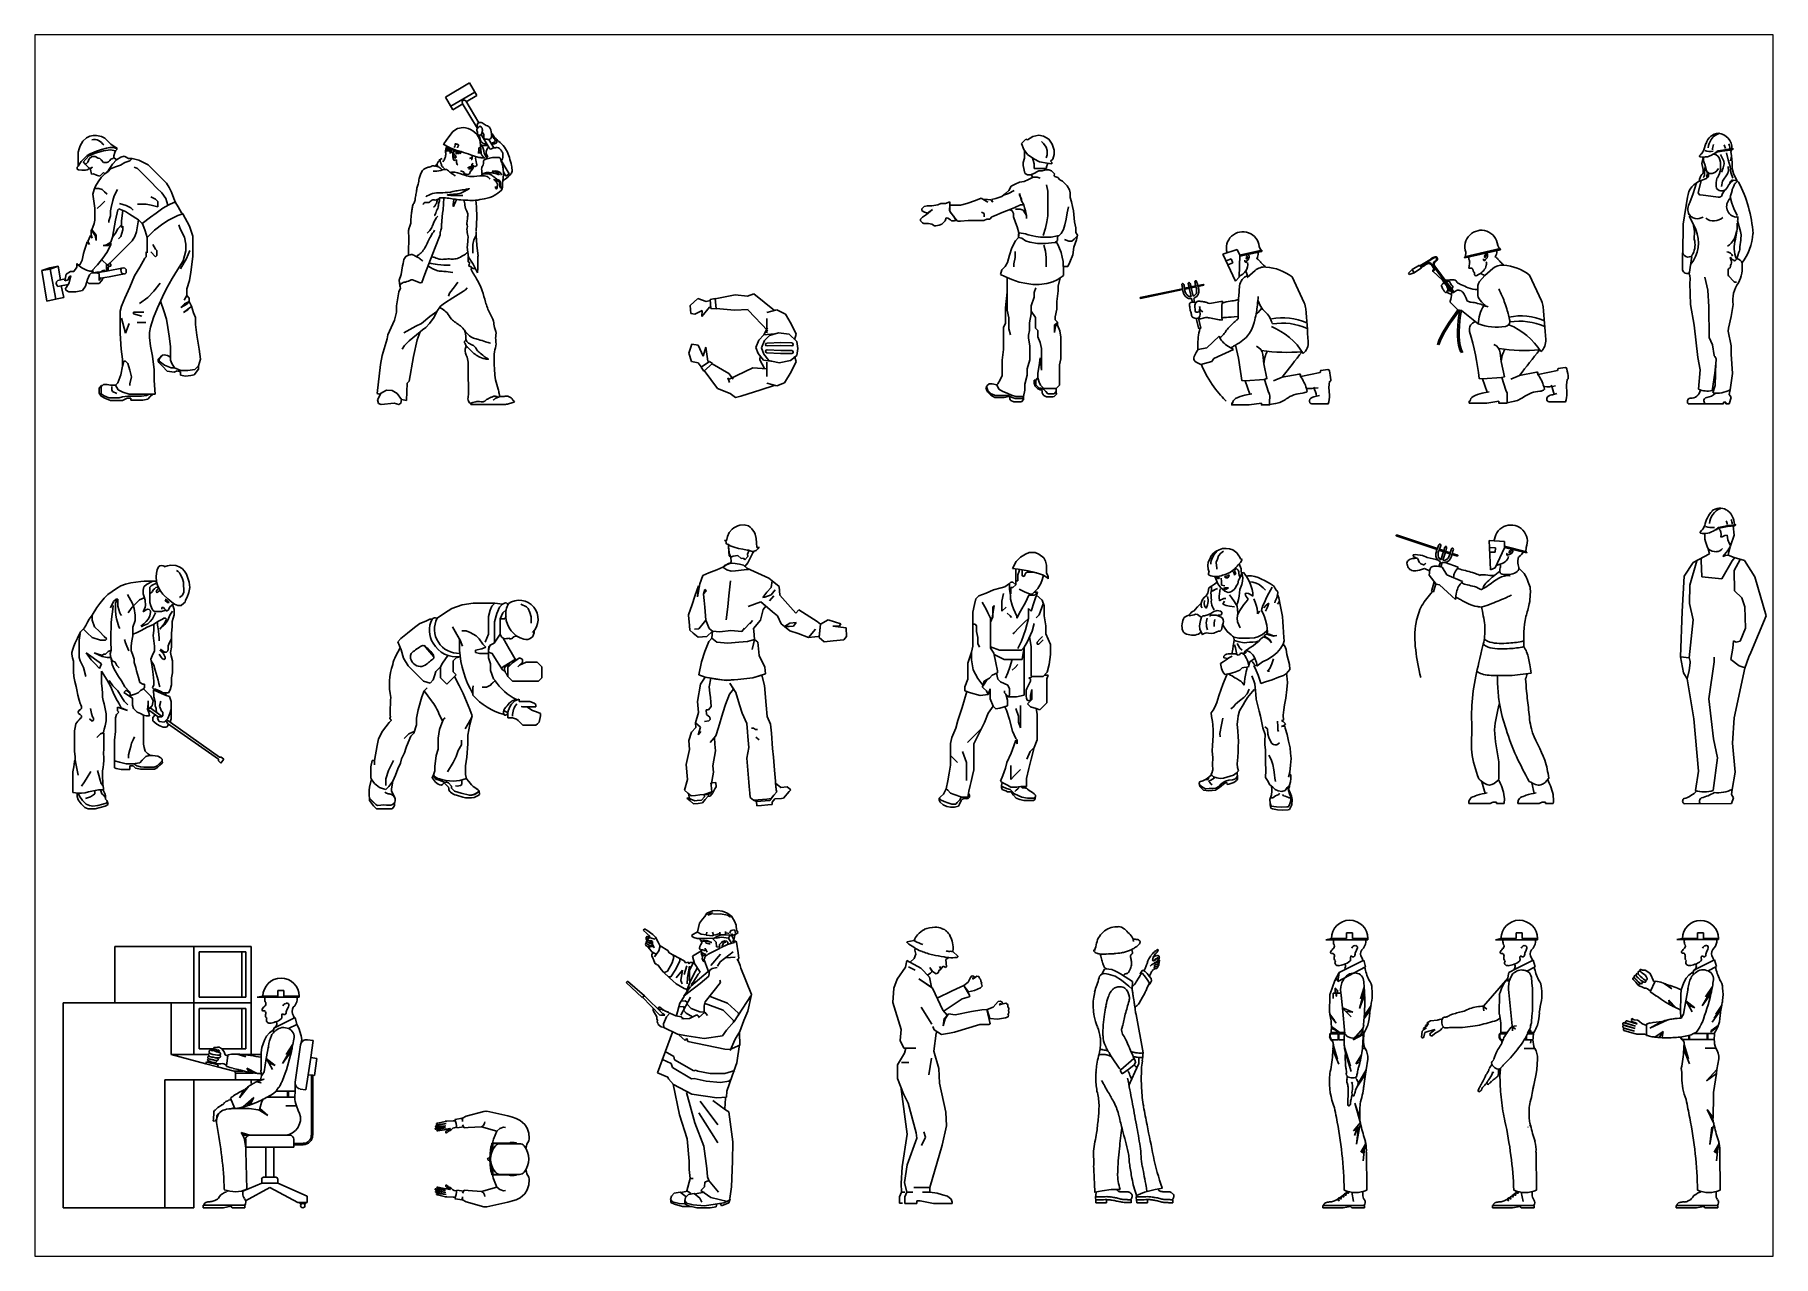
# Paper-space layout 'dwgmodels.com' of a CAD drawing. Header units: millimetres. Extents: x -15 to 816, y -2 to 582.
# The model-space entities are those that its viewports show. They can reach past a viewport. Long polylines and large blocks are cut down to what shows.
import ezdxf

# ---------------------------------------------------------------- set-up
doc = ezdxf.new("R2010")
doc.units = ezdxf.units.MM

msp = doc.modelspace()

# ---------------------------------------------------------------- linework, layer by layer
at = {"color": 18, "true_color": 0x000000}
for p, q in [((4389, 7959), (4539, 8049)), ((4539, 8049), (4585, 7971)), ((4435, 7881), (4389, 7959)), ((4422, 7903), (4573, 7992)), ((4585, 7971), (4519, 7931)), ((4497, 7918), (4435, 7881)), ((4435, 7744), (4394, 7688)), ((4464, 7763), (4435, 7744)), ((4499, 7770), (4464, 7763)), ((4514, 7767), (4499, 7770)), ((8063, 7713), (8100, 7723)), ((8100, 7723), (8129, 7716)), ((2097, 7636), (2091, 7615)), ((2091, 7615), (2091, 7583)), ((2104, 7656), (2097, 7636)), ((2121, 7684), (2104, 7656)), ((2144, 7706), (2121, 7684)), ((2164, 7715), (2144, 7706)), ((2185, 7720), (2164, 7715)), ((2206, 7622), (2166, 7606)), ((2177, 7693), (2188, 7695)), ((2206, 7720), (2185, 7720)), ((2188, 7695), (2199, 7695)), ((2250, 7624), (2198, 7609)), ((2199, 7695), (2209, 7692)), ((2238, 7713), (2206, 7720)), ((2237, 7632), (2206, 7622)), ((2209, 7692), (2219, 7688)), ((2219, 7688), (2229, 7683)), ((2229, 7683), (2237, 7676)), ((2237, 7676), (2244, 7668)), ((2268, 7641), (2237, 7632)), ((2258, 7704), (2238, 7713)), ((2244, 7668), (2252, 7661)), ((2293, 7630), (2250, 7624)), ((2273, 7689), (2258, 7704)), ((2290, 7644), (2268, 7641)), ((2296, 7666), (2273, 7689)), ((2311, 7644), (2290, 7644)), ((2325, 7624), (2293, 7630)), ((2323, 7647), (2296, 7666)), ((2332, 7638), (2311, 7644)), ((2321, 7614), (2314, 7593)), ((2325, 7624), (2321, 7614)), ((2323, 7647), (2332, 7643)), ((2332, 7632), (2325, 7624)), ((2332, 7643), (2332, 7632)), ((4394, 7688), (4379, 7667)), ((4495, 7617), (4494, 7613)), ((7991, 7669), (8005, 7683)), ((8007, 7633), (7991, 7669)), ((8005, 7683), (8019, 7696)), ((8030, 7602), (8007, 7633)), ((8011, 7628), (8011, 7579)), ((8019, 7696), (8030, 7692)), ((8030, 7692), (8063, 7713)), ((8116, 7683), (8130, 7670)), ((8129, 7716), (8163, 7698)), ((8130, 7670), (8147, 7646)), ((8147, 7646), (8153, 7627)), ((8153, 7627), (8153, 7608)), ((8163, 7698), (8184, 7665)), ((8184, 7665), (8197, 7629)), ((8197, 7629), (8197, 7600)), ((12248, 7608), (12254, 7618)), ((12337, 7616), (12331, 7611)), ((12335, 7611), (12346, 7617)), ((12337, 7616), (12375, 7622)), ((12350, 7623), (12378, 7628)), ((12375, 7622), (12424, 7629)), ((12378, 7628), (12436, 7638)), ((12424, 7629), (12438, 7630)), ((12432, 7592), (12429, 7619)), ((12430, 7619), (12430, 7629)), ((12436, 7638), (12441, 7640)), ((2091, 7529), (2084, 7521)), ((2084, 7521), (2084, 7510)), ((2084, 7510), (2094, 7506)), ((2091, 7583), (2091, 7561)), ((2091, 7561), (2091, 7539)), ((2109, 7557), (2091, 7529)), ((2091, 7539), (2091, 7529)), ((2094, 7506), (2115, 7502)), ((2125, 7572), (2109, 7557)), ((2158, 7592), (2122, 7554)), ((2130, 7546), (2122, 7554)), ((2122, 7554), (2137, 7539)), ((2148, 7595), (2125, 7572)), ((2137, 7539), (2130, 7546)), ((2136, 7502), (2147, 7505)), ((2152, 7554), (2137, 7539)), ((2137, 7539), (2152, 7524)), ((2147, 7505), (2163, 7513)), ((2166, 7606), (2148, 7595)), ((2160, 7574), (2152, 7554)), ((2152, 7524), (2160, 7516)), ((2198, 7609), (2158, 7592)), ((2176, 7589), (2160, 7574)), ((2160, 7516), (2171, 7516)), ((2160, 7516), (2168, 7508)), ((2168, 7508), (2175, 7477)), ((2171, 7516), (2181, 7521)), ((2181, 7521), (2173, 7513)), ((2197, 7589), (2176, 7589)), ((2216, 7579), (2197, 7589)), ((2226, 7575), (2216, 7579)), ((2234, 7568), (2226, 7575)), ((2249, 7552), (2234, 7568)), ((2260, 7552), (2249, 7552)), ((2257, 7481), (2280, 7504)), ((2271, 7552), (2260, 7552)), ((2281, 7556), (2271, 7552)), ((2294, 7511), (2279, 7495)), ((2280, 7504), (2305, 7540)), ((2289, 7564), (2281, 7556)), ((2296, 7571), (2289, 7564)), ((2324, 7524), (2294, 7511)), ((2307, 7575), (2296, 7571)), ((2305, 7540), (2330, 7567)), ((2314, 7583), (2307, 7575)), ((2314, 7593), (2314, 7583)), ((2314, 7583), (2330, 7567)), ((2330, 7567), (2314, 7583)), ((2355, 7534), (2324, 7524)), ((2330, 7567), (2358, 7584)), ((2383, 7550), (2355, 7534)), ((2358, 7584), (2378, 7590)), ((2378, 7590), (2388, 7586)), ((2414, 7561), (2383, 7550)), ((2388, 7586), (2407, 7576)), ((2407, 7576), (2429, 7576)), ((2429, 7576), (2414, 7561)), ((2429, 7576), (2471, 7566)), ((2462, 7513), (2442, 7521)), ((2485, 7490), (2462, 7513)), ((2471, 7566), (2529, 7537)), ((2529, 7537), (2582, 7484)), ((4531, 7521), (4531, 7516)), ((4535, 7523), (4535, 7516)), ((4538, 7527), (4539, 7524)), ((4540, 7521), (4540, 7516)), ((4541, 7527), (4542, 7522)), ((4542, 7520), (4543, 7516)), ((4544, 7528), (4544, 7522)), ((4545, 7518), (4546, 7515)), ((4547, 7528), (4546, 7520)), ((4548, 7517), (4548, 7516)), ((4552, 7531), (4551, 7517)), ((4555, 7532), (4556, 7525)), ((4556, 7514), (4555, 7513)), ((4559, 7516), (4559, 7511)), ((8011, 7579), (8003, 7551)), ((8003, 7551), (8003, 7532)), ((8003, 7532), (8013, 7484)), ((8069, 7573), (8030, 7602)), ((8060, 7580), (8070, 7543)), ((8104, 7556), (8069, 7573)), ((8070, 7543), (8070, 7533)), ((8070, 7533), (8070, 7514)), ((8070, 7514), (8090, 7514)), ((8090, 7514), (8109, 7514)), ((8152, 7547), (8104, 7556)), ((8109, 7514), (8119, 7514)), ((8119, 7514), (8138, 7514)), ((8121, 7498), (8142, 7505)), ((8138, 7514), (8148, 7514)), ((8138, 7514), (8142, 7505)), ((8142, 7505), (8162, 7505)), ((8153, 7598), (8145, 7580)), ((8148, 7523), (8155, 7541)), ((8148, 7514), (8148, 7523)), ((8181, 7542), (8152, 7547)), ((8153, 7608), (8153, 7598)), ((8155, 7541), (8159, 7545)), ((8162, 7505), (8180, 7498)), ((8187, 7572), (8174, 7559)), ((8174, 7559), (8181, 7552)), ((8181, 7552), (8181, 7542)), ((8197, 7600), (8187, 7572)), ((12234, 7594), (12239, 7599)), ((12238, 7586), (12249, 7585)), ((12239, 7599), (12242, 7603)), ((12242, 7603), (12248, 7608)), ((12247, 7545), (12256, 7582)), ((12255, 7507), (12247, 7545)), ((12249, 7585), (12260, 7585)), ((12260, 7585), (12268, 7586)), ((12264, 7476), (12266, 7520)), ((12266, 7539), (12274, 7508)), ((12268, 7586), (12275, 7586)), ((12275, 7586), (12282, 7587)), ((12282, 7587), (12288, 7588)), ((12288, 7588), (12297, 7592)), ((12297, 7592), (12303, 7595)), ((12303, 7595), (12322, 7605)), ((12322, 7605), (12335, 7611)), ((12363, 7602), (12384, 7560)), ((12380, 7517), (12371, 7491)), ((12387, 7542), (12380, 7517)), ((12384, 7560), (12387, 7542)), ((12402, 7611), (12412, 7567)), ((12412, 7567), (12424, 7526)), ((12414, 7497), (12412, 7525)), ((12424, 7526), (12428, 7488)), ((12426, 7562), (12432, 7591)), ((12437, 7551), (12432, 7592)), ((12436, 7514), (12437, 7551)), ((12445, 7483), (12436, 7514)), ((2115, 7502), (2136, 7502)), ((2175, 7477), (2186, 7480)), ((2186, 7480), (2205, 7471)), ((2200, 7403), (2192, 7383)), ((2217, 7430), (2200, 7403)), ((2205, 7471), (2226, 7466)), ((2234, 7458), (2217, 7430)), ((2226, 7466), (2249, 7489)), ((2257, 7481), (2234, 7458)), ((2249, 7489), (2257, 7481)), ((2279, 7495), (2257, 7481)), ((2523, 7452), (2485, 7490)), ((2546, 7429), (2523, 7452)), ((2584, 7391), (2546, 7429)), ((2582, 7484), (2643, 7422)), ((2643, 7422), (2661, 7395)), ((2661, 7395), (2675, 7366)), ((7927, 7402), (7913, 7376)), ((7953, 7416), (7927, 7402)), ((7980, 7427), (7953, 7416)), ((8009, 7432), (7980, 7427)), ((8035, 7445), (8009, 7432)), ((8013, 7484), (8020, 7477)), ((8020, 7477), (8029, 7474)), ((8029, 7474), (8049, 7474)), ((8061, 7458), (8035, 7445)), ((8049, 7474), (8076, 7484)), ((8054, 7476), (8061, 7458)), ((8060, 7459), (8089, 7459)), ((8076, 7484), (8083, 7491)), ((8083, 7491), (8101, 7498)), ((8089, 7459), (8108, 7454)), ((8101, 7498), (8121, 7498)), ((8149, 7411), (8157, 7372)), ((8180, 7498), (8187, 7491)), ((8187, 7491), (8201, 7478)), ((8201, 7478), (8194, 7471)), ((8194, 7471), (8201, 7464)), ((8201, 7464), (8219, 7457)), ((8219, 7457), (8232, 7443)), ((8232, 7443), (8249, 7434)), ((8249, 7434), (8263, 7420)), ((8263, 7420), (8277, 7406)), ((8277, 7406), (8291, 7381)), ((12193, 7358), (12214, 7424)), ((12226, 7370), (12244, 7439)), ((12244, 7439), (12271, 7449)), ((12370, 7401), (12377, 7435)), ((12377, 7435), (12407, 7480)), ((12407, 7480), (12414, 7497)), ((12428, 7488), (12441, 7453)), ((12467, 7438), (12445, 7483)), ((12447, 7441), (12456, 7439)), ((12469, 7433), (12458, 7422)), ((2192, 7383), (2183, 7352)), ((2183, 7352), (2189, 7309)), ((2189, 7309), (2196, 7266)), ((2220, 7389), (2199, 7389)), ((2234, 7286), (2211, 7263)), ((2241, 7383), (2220, 7389)), ((2257, 7309), (2234, 7286)), ((2256, 7368), (2241, 7383)), ((2272, 7353), (2256, 7368)), ((2307, 7313), (2298, 7270)), ((2317, 7343), (2307, 7313)), ((2337, 7382), (2317, 7343)), ((2350, 7295), (2391, 7282)), ((2462, 7291), (2516, 7291)), ((2516, 7291), (2548, 7284)), ((2575, 7322), (2545, 7336)), ((2590, 7307), (2575, 7322)), ((2615, 7361), (2584, 7391)), ((2590, 7285), (2590, 7307)), ((2639, 7325), (2615, 7361)), ((2621, 7266), (2659, 7287)), ((2653, 7284), (2639, 7325)), ((2659, 7287), (2689, 7301)), ((2675, 7366), (2689, 7325)), ((2689, 7325), (2699, 7301)), ((2689, 7301), (2699, 7301)), ((2699, 7301), (2716, 7273)), ((7469, 7287), (7431, 7280)), ((7487, 7294), (7469, 7287)), ((7516, 7294), (7487, 7294)), ((7543, 7305), (7516, 7294)), ((7543, 7285), (7543, 7305)), ((7649, 7294), (7611, 7285)), ((7704, 7314), (7649, 7294)), ((7740, 7328), (7704, 7314)), ((7781, 7302), (7740, 7328)), ((7799, 7317), (7760, 7322)), ((7760, 7322), (7781, 7302)), ((7813, 7303), (7799, 7317)), ((7832, 7325), (7804, 7320)), ((7804, 7320), (7813, 7303)), ((7869, 7338), (7832, 7325)), ((7892, 7356), (7869, 7338)), ((7911, 7357), (7880, 7346)), ((7913, 7376), (7892, 7356)), ((7945, 7375), (7911, 7357)), ((7951, 7270), (7986, 7286)), ((7979, 7348), (7979, 7358)), ((7979, 7358), (7991, 7312)), ((7991, 7321), (7979, 7348)), ((7986, 7286), (8006, 7286)), ((7991, 7312), (7991, 7321)), ((8006, 7286), (7991, 7312)), ((7991, 7312), (8006, 7286)), ((8006, 7286), (8011, 7268)), ((8157, 7372), (8157, 7324)), ((8157, 7324), (8157, 7285)), ((8291, 7381), (8297, 7362)), ((8297, 7362), (8297, 7333)), ((8297, 7333), (8305, 7305)), ((8305, 7305), (8311, 7276)), ((12157, 7334), (12131, 7165)), ((12173, 7301), (12193, 7358)), ((12240, 7348), (12349, 7335)), ((12373, 7348), (12392, 7380)), ((12435, 7296), (12424, 7336)), ((12436, 7376), (12433, 7361)), ((12448, 7263), (12435, 7296)), ((2196, 7191), (2191, 7170)), ((2196, 7266), (2196, 7234)), ((2196, 7234), (2196, 7191)), ((2293, 7217), (2283, 7186)), ((2283, 7186), (2283, 7176)), ((2298, 7270), (2293, 7249)), ((2293, 7249), (2293, 7217)), ((2305, 7084), (2324, 7191)), ((2324, 7191), (2339, 7254)), ((2339, 7254), (2346, 7261)), ((2346, 7261), (2387, 7245)), ((2371, 7251), (2362, 7187)), ((2362, 7187), (2362, 7144)), ((2387, 7245), (2413, 7227)), ((2391, 7282), (2420, 7268)), ((2413, 7227), (2468, 7193)), ((2420, 7268), (2435, 7253)), ((2468, 7193), (2456, 7118)), ((2468, 7193), (2491, 7170)), ((2491, 7170), (2468, 7193)), ((2491, 7170), (2543, 7209)), ((2543, 7209), (2578, 7234)), ((2548, 7284), (2590, 7274)), ((2578, 7234), (2621, 7266)), ((2590, 7274), (2590, 7285)), ((2657, 7191), (2620, 7168)), ((2715, 7220), (2657, 7191)), ((2746, 7229), (2715, 7220)), ((2716, 7273), (2738, 7236)), ((2738, 7236), (2746, 7229)), ((2746, 7229), (2787, 7153)), ((7372, 7210), (7359, 7196)), ((7359, 7196), (7359, 7186)), ((7359, 7186), (7372, 7173)), ((7383, 7275), (7369, 7261)), ((7369, 7261), (7369, 7251)), ((7369, 7251), (7376, 7244)), ((7397, 7226), (7372, 7210)), ((7376, 7244), (7385, 7241)), ((7402, 7280), (7383, 7275)), ((7385, 7241), (7403, 7234)), ((7434, 7257), (7397, 7226)), ((7431, 7280), (7402, 7280)), ((7403, 7234), (7434, 7257)), ((7494, 7165), (7514, 7186)), ((7514, 7186), (7521, 7204)), ((7521, 7204), (7530, 7202)), ((7530, 7202), (7547, 7192)), ((7541, 7253), (7543, 7285)), ((7549, 7235), (7541, 7253)), ((7572, 7285), (7543, 7285)), ((7543, 7285), (7543, 7246)), ((7543, 7246), (7558, 7226)), ((7547, 7192), (7554, 7185)), ((7569, 7215), (7549, 7235)), ((7554, 7185), (7573, 7185)), ((7558, 7226), (7578, 7198)), ((7582, 7189), (7569, 7215)), ((7611, 7285), (7572, 7285)), ((7573, 7185), (7582, 7189)), ((7578, 7198), (7591, 7184)), ((7591, 7184), (7611, 7184)), ((7611, 7184), (7659, 7189)), ((7659, 7189), (7698, 7189)), ((7698, 7189), (7727, 7189)), ((7727, 7189), (7756, 7189)), ((7742, 7240), (7759, 7231)), ((7756, 7189), (7774, 7197)), ((7759, 7231), (7759, 7212)), ((7774, 7197), (7794, 7197)), ((7794, 7197), (7807, 7211)), ((7807, 7211), (7834, 7222)), ((7834, 7222), (7860, 7235)), ((7860, 7235), (7897, 7248)), ((7897, 7248), (7924, 7259)), ((7915, 7256), (7933, 7249)), ((7924, 7259), (7951, 7270)), ((7933, 7249), (7941, 7231)), ((7941, 7231), (7941, 7212)), ((7941, 7212), (7954, 7175)), ((7983, 7259), (7954, 7259)), ((8002, 7253), (7983, 7259)), ((8023, 7220), (8002, 7253)), ((8011, 7268), (8016, 7249)), ((8016, 7249), (8023, 7220)), ((8023, 7220), (8023, 7201)), ((8151, 7179), (8142, 7141)), ((8157, 7217), (8151, 7179)), ((8157, 7285), (8157, 7246)), ((8157, 7246), (8157, 7217)), ((8263, 7160), (8272, 7197)), ((8272, 7197), (8278, 7236)), ((8278, 7236), (8286, 7274)), ((8311, 7276), (8316, 7248)), ((8316, 7248), (8323, 7180)), ((8323, 7180), (8331, 7142)), ((12192, 7167), (12169, 7215)), ((12469, 7219), (12448, 7263)), ((12471, 7214), (12460, 7208)), ((12490, 7119), (12471, 7186)), ((2159, 7076), (2151, 7056)), ((2168, 7095), (2159, 7076)), ((2179, 7077), (2168, 7095)), ((2198, 7095), (2172, 7130)), ((2172, 7130), (2172, 7098)), ((2172, 7098), (2179, 7077)), ((2191, 7170), (2177, 7129)), ((2177, 7129), (2192, 7114)), ((2192, 7114), (2204, 7096)), ((2204, 7063), (2198, 7095)), ((2204, 7096), (2204, 7063)), ((2296, 7053), (2305, 7084)), ((2324, 7108), (2305, 7084)), ((2339, 7137), (2324, 7108)), ((2362, 7160), (2339, 7137)), ((2358, 7088), (2343, 7073)), ((2370, 7130), (2358, 7088)), ((2362, 7144), (2370, 7152)), ((2370, 7152), (2370, 7130)), ((2445, 7088), (2428, 7060)), ((2456, 7118), (2445, 7088)), ((2495, 7164), (2491, 7170)), ((2511, 7124), (2495, 7164)), ((2523, 7082), (2511, 7124)), ((2569, 7128), (2523, 7082)), ((2523, 7082), (2523, 7028)), ((2620, 7168), (2569, 7128)), ((2728, 7142), (2721, 7162)), ((2741, 7112), (2728, 7142)), ((2756, 7083), (2741, 7112)), ((2765, 7041), (2756, 7083)), ((2787, 7153), (2809, 7091)), ((2809, 7091), (2809, 7027)), ((4159, 7097), (4158, 6972)), ((7372, 7173), (7381, 7169)), ((7381, 7169), (7401, 7169)), ((7401, 7169), (7411, 7169)), ((7411, 7169), (7430, 7165)), ((7430, 7165), (7447, 7155)), ((7447, 7155), (7456, 7155)), ((7456, 7155), (7476, 7158)), ((7476, 7158), (7494, 7165)), ((7954, 7175), (7965, 7148)), ((7974, 7082), (7954, 7061)), ((7965, 7148), (7976, 7111)), ((7977, 7111), (7974, 7101)), ((7977, 7111), (7974, 7082)), ((7974, 7101), (7974, 7082)), ((7974, 7082), (7993, 7078)), ((7976, 7111), (7977, 7111)), ((8016, 7104), (7977, 7111)), ((7993, 7078), (8017, 7061)), ((8034, 7098), (8016, 7104)), ((8063, 7093), (8034, 7098)), ((8082, 7089), (8063, 7093)), ((8110, 7083), (8082, 7089)), ((8130, 7083), (8110, 7083)), ((8142, 7141), (8128, 7094)), ((8149, 7083), (8130, 7083)), ((8178, 7083), (8149, 7083)), ((8216, 7092), (8178, 7083)), ((8216, 7073), (8216, 7092)), ((8216, 7092), (8226, 7092)), ((8216, 7063), (8216, 7073)), ((8226, 7092), (8240, 7106)), ((8240, 7106), (8254, 7132)), ((8254, 7132), (8263, 7160)), ((8261, 7070), (8288, 7058)), ((8307, 7058), (8321, 7072)), ((8321, 7072), (8335, 7085)), ((8331, 7142), (8331, 7113)), ((8331, 7113), (8341, 7096)), ((8341, 7096), (8335, 7067)), ((12131, 7165), (12128, 6983)), ((12202, 7122), (12192, 7167)), ((12210, 7131), (12192, 7167)), ((12200, 7071), (12202, 7122)), ((2125, 6982), (2116, 6940)), ((2131, 7003), (2125, 6982)), ((2141, 7033), (2131, 7003)), ((2148, 7054), (2141, 7033)), ((2161, 7037), (2148, 7054)), ((2151, 7056), (2161, 7037)), ((2246, 6952), (2270, 6988)), ((2248, 7031), (2269, 7035)), ((2281, 7031), (2248, 7031)), ((2269, 7035), (2296, 7053)), ((2270, 6988), (2296, 7035)), ((2296, 7046), (2281, 7031)), ((2296, 7035), (2296, 7046)), ((2351, 6984), (2306, 6938)), ((2382, 7015), (2351, 6984)), ((2428, 7060), (2382, 7015)), ((2516, 6960), (2508, 6953)), ((2523, 6985), (2516, 6993)), ((2516, 6993), (2516, 6960)), ((2523, 7028), (2523, 6985)), ((2575, 6961), (2545, 6992)), ((2559, 7037), (2575, 7009)), ((2575, 7009), (2583, 7001)), ((2583, 6969), (2575, 6961)), ((2583, 7001), (2583, 6969)), ((2747, 6936), (2757, 6967)), ((2757, 6967), (2765, 6998)), ((2765, 6998), (2765, 7041)), ((2790, 7001), (2768, 6951)), ((2809, 6962), (2796, 6865)), ((2809, 7027), (2809, 6962)), ((7917, 6972), (7904, 6925)), ((7931, 7018), (7917, 6972)), ((7954, 7061), (7931, 7018)), ((7952, 6995), (7952, 6956)), ((8017, 7061), (8044, 7052)), ((8044, 7052), (8092, 7045)), ((8092, 7045), (8141, 7045)), ((8132, 7034), (8142, 6996)), ((8141, 7045), (8180, 7049)), ((8142, 6996), (8146, 6957)), ((8180, 7049), (8203, 7050)), ((8203, 7050), (8216, 7063)), ((8212, 7050), (8203, 7050)), ((8226, 7024), (8212, 7050)), ((8239, 6987), (8226, 7024)), ((8247, 6959), (8239, 6987)), ((8288, 7058), (8307, 7058)), ((8312, 6973), (8294, 6928)), ((8319, 7021), (8312, 6973)), ((8335, 7067), (8319, 7021)), ((9340, 7007), (9251, 6977)), ((9251, 6977), (9330, 6809)), ((9357, 6971), (9340, 7007)), ((9353, 6834), (9357, 6971)), ((9356, 6972), (9494, 7003)), ((9357, 6964), (9496, 6995)), ((9478, 7025), (9489, 7002)), ((9494, 7003), (9496, 6995)), ((10762, 6961), (10986, 7012)), ((10762, 6961), (10764, 6954)), ((10764, 6954), (10987, 7005)), ((10771, 6990), (10770, 6963)), ((10970, 7035), (10981, 7011)), ((10986, 7012), (10987, 7005)), ((12127, 6914), (12127, 6986)), ((12169, 6852), (12185, 6963)), ((12466, 6949), (12478, 6991)), ((1914, 6893), (1863, 6876)), ((1863, 6876), (1917, 6884)), ((1863, 6876), (1895, 6684)), ((1967, 6903), (1914, 6893)), ((1917, 6884), (1967, 6903)), ((1917, 6884), (1951, 6696)), ((1967, 6903), (1980, 6816)), ((2016, 6853), (2007, 6811)), ((2044, 6870), (2016, 6853)), ((2065, 6870), (2044, 6870)), ((2083, 6897), (2065, 6870)), ((2090, 6911), (2083, 6919)), ((2083, 6919), (2083, 6897)), ((2101, 6911), (2090, 6911)), ((2114, 6892), (2090, 6911)), ((2116, 6940), (2101, 6911)), ((2143, 6877), (2114, 6892)), ((2164, 6872), (2143, 6877)), ((2163, 6849), (2186, 6872)), ((2186, 6872), (2164, 6872)), ((2174, 6872), (2212, 6910)), ((2180, 6861), (2175, 6861)), ((2202, 6861), (2180, 6861)), ((2186, 6861), (2208, 6864)), ((2223, 6856), (2202, 6861)), ((2208, 6864), (2229, 6864)), ((2212, 6910), (2246, 6952)), ((2223, 6835), (2223, 6856)), ((2229, 6864), (2248, 6875)), ((2229, 6864), (2278, 6873)), ((2268, 6871), (2229, 6864)), ((2275, 6908), (2239, 6943)), ((2248, 6875), (2258, 6878)), ((2258, 6878), (2251, 6870)), ((2268, 6915), (2268, 6882)), ((2268, 6871), (2374, 6893)), ((2268, 6882), (2268, 6871)), ((2306, 6938), (2275, 6908)), ((2275, 6908), (2289, 6921)), ((2286, 6903), (2275, 6908)), ((2278, 6895), (2286, 6903)), ((2278, 6873), (2278, 6895)), ((2286, 6903), (2296, 6903)), ((2296, 6913), (2289, 6921)), ((2296, 6903), (2296, 6913)), ((2380, 6854), (2337, 6846)), ((2359, 6880), (2365, 6891)), ((2363, 6859), (2359, 6880)), ((2384, 6853), (2363, 6859)), ((2374, 6893), (2384, 6890)), ((2384, 6890), (2392, 6882)), ((2392, 6860), (2384, 6853)), ((2392, 6882), (2392, 6871)), ((2392, 6871), (2392, 6860)), ((2476, 6897), (2443, 6841)), ((2508, 6953), (2476, 6897)), ((2679, 6825), (2713, 6880)), ((2713, 6880), (2747, 6936)), ((2768, 6951), (2731, 6885)), ((2796, 6865), (2787, 6812)), ((7869, 6879), (7861, 6851)), ((7861, 6851), (7887, 6837)), ((7889, 6900), (7869, 6879)), ((7904, 6925), (7889, 6900)), ((7952, 6956), (7944, 6918)), ((7944, 6918), (7944, 6899)), ((8146, 6957), (8146, 6928)), ((8146, 6928), (8146, 6899)), ((8253, 6931), (8247, 6959)), ((8253, 6901), (8253, 6931)), ((8254, 6883), (8253, 6925)), ((8282, 6901), (8253, 6901)), ((8254, 6845), (8254, 6883)), ((8294, 6928), (8282, 6901)), ((9271, 6935), (9304, 6948)), ((9313, 6924), (9283, 6910)), ((9304, 6948), (9313, 6924)), ((10436, 6881), (10412, 6859)), ((10412, 6859), (10417, 6850)), ((10417, 6850), (10448, 6861)), ((10481, 6909), (10436, 6881)), ((10436, 6881), (10448, 6861)), ((10493, 6891), (10448, 6861)), ((10481, 6909), (10493, 6891)), ((10545, 6943), (10484, 6904)), ((10545, 6938), (10487, 6900)), ((10625, 6815), (10564, 6871)), ((10565, 6896), (10578, 6880)), ((10570, 6899), (10581, 6884)), ((10572, 6901), (10692, 6739)), ((10577, 6903), (10697, 6741)), ((10582, 6886), (10631, 6817)), ((12126, 6879), (12127, 6914)), ((12411, 6856), (12411, 6878)), ((12413, 6848), (12411, 6856)), ((12424, 6959), (12436, 6945)), ((12430, 6937), (12425, 6957)), ((12460, 6941), (12466, 6949)), ((1953, 6794), (1956, 6804)), ((1957, 6784), (1953, 6794)), ((1956, 6804), (1964, 6812)), ((1964, 6776), (1957, 6784)), ((1964, 6812), (2009, 6823)), ((2028, 6787), (1964, 6776)), ((1984, 6779), (2028, 6787)), ((2001, 6706), (1984, 6779)), ((2007, 6811), (2028, 6816)), ((2019, 6770), (2012, 6763)), ((2012, 6763), (2015, 6752)), ((2015, 6752), (2033, 6741)), ((2035, 6799), (2019, 6770)), ((2028, 6816), (2035, 6836)), ((2035, 6836), (2045, 6841)), ((2045, 6841), (2035, 6799)), ((2076, 6741), (2118, 6751)), ((2118, 6751), (2136, 6778)), ((2136, 6778), (2149, 6819)), ((2158, 6795), (2145, 6807)), ((2149, 6819), (2163, 6849)), ((2201, 6795), (2158, 6795)), ((2223, 6795), (2201, 6795)), ((2231, 6827), (2223, 6835)), ((2223, 6835), (2223, 6813)), ((2223, 6813), (2231, 6827)), ((2238, 6810), (2223, 6795)), ((2284, 6835), (2231, 6827)), ((2248, 6830), (2238, 6810)), ((2337, 6846), (2284, 6835)), ((2414, 6771), (2383, 6702)), ((2443, 6841), (2414, 6771)), ((2565, 6745), (2526, 6707)), ((2605, 6796), (2565, 6745)), ((2619, 6711), (2642, 6759)), ((2642, 6759), (2679, 6825)), ((2787, 6812), (2770, 6761)), ((2770, 6761), (2770, 6718)), ((7887, 6837), (7931, 6819)), ((7902, 6831), (7902, 6763)), ((7902, 6763), (7902, 6714)), ((7931, 6819), (7978, 6803)), ((7978, 6803), (8025, 6793)), ((8025, 6793), (8063, 6787)), ((8063, 6787), (8102, 6787)), ((8071, 6738), (8081, 6766)), ((8102, 6787), (8150, 6795)), ((8150, 6795), (8188, 6804)), ((8188, 6804), (8215, 6816)), ((8212, 6682), (8221, 6749)), ((8215, 6816), (8247, 6838)), ((8221, 6778), (8234, 6829)), ((8221, 6749), (8221, 6778)), ((8247, 6838), (8254, 6845)), ((8999, 6761), (8735, 6707)), ((9000, 6756), (8737, 6701)), ((9082, 6779), (9012, 6764)), ((9084, 6773), (9013, 6758)), ((9034, 6793), (9040, 6770)), ((9041, 6764), (9053, 6712)), ((9047, 6793), (9052, 6772)), ((9054, 6767), (9066, 6715)), ((9130, 6788), (9094, 6781)), ((9132, 6783), (9096, 6775)), ((9330, 6809), (9353, 6834)), ((10631, 6817), (10625, 6815)), ((10626, 6815), (10640, 6795)), ((10630, 6817), (10689, 6738)), ((10640, 6795), (10685, 6735)), ((10667, 6808), (10649, 6806)), ((12172, 6797), (12175, 6821)), ((12177, 6662), (12172, 6797)), ((12285, 6752), (12265, 6834)), ((12290, 6648), (12285, 6752)), ((12414, 6841), (12413, 6848)), ((12447, 6806), (12414, 6841)), ((1895, 6684), (1959, 6697)), ((1959, 6697), (2001, 6706)), ((2033, 6741), (2076, 6741)), ((2362, 6652), (2353, 6621)), ((2383, 6702), (2362, 6652)), ((2526, 6707), (2475, 6668)), ((2562, 6582), (2587, 6642)), ((2587, 6642), (2619, 6711)), ((2606, 6684), (2627, 6622)), ((2756, 6667), (2733, 6644)), ((2733, 6644), (2771, 6665)), ((2749, 6613), (2793, 6645)), ((2770, 6718), (2755, 6689)), ((2755, 6689), (2770, 6718)), ((2785, 6681), (2756, 6667)), ((2770, 6718), (2785, 6703)), ((2771, 6665), (2785, 6681)), ((2800, 6652), (2777, 6629)), ((2785, 6703), (2785, 6681)), ((2785, 6681), (2800, 6652)), ((2793, 6645), (2800, 6652)), ((2800, 6652), (2813, 6611)), ((5968, 6701), (5919, 6657)), ((5919, 6657), (5924, 6607)), ((6019, 6682), (5968, 6701)), ((5992, 6588), (6040, 6646)), ((6045, 6688), (6019, 6682)), ((6040, 6646), (6048, 6645)), ((6075, 6701), (6045, 6693)), ((6045, 6693), (6049, 6638)), ((6049, 6638), (6082, 6635)), ((6201, 6723), (6075, 6699)), ((6082, 6635), (6075, 6701)), ((6081, 6638), (6196, 6628)), ((6278, 6715), (6201, 6723)), ((6317, 6730), (6278, 6715)), ((6447, 6625), (6317, 6730)), ((7902, 6739), (7892, 6642)), ((7892, 6642), (7892, 6603)), ((7902, 6714), (7902, 6685)), ((7902, 6685), (7902, 6627)), ((8052, 6654), (8071, 6709)), ((8052, 6605), (8052, 6654)), ((8071, 6709), (8071, 6738)), ((8212, 6633), (8212, 6682)), ((9062, 6677), (9056, 6699)), ((9074, 6676), (9069, 6701)), ((9169, 6668), (9248, 6683)), ((10649, 6740), (10678, 6727)), ((12200, 6534), (12177, 6662)), ((12294, 6456), (12290, 6648)), ((12443, 6662), (12431, 6587)), ((2353, 6621), (2353, 6600)), ((2353, 6600), (2353, 6556)), ((2353, 6556), (2353, 6481)), ((2387, 6483), (2363, 6577)), ((2410, 6543), (2387, 6483)), ((2502, 6615), (2437, 6615)), ((2437, 6615), (2437, 6604)), ((2437, 6604), (2489, 6589)), ((2460, 6550), (2514, 6550)), ((2544, 6520), (2562, 6582)), ((2627, 6622), (2644, 6571)), ((2644, 6571), (2653, 6518)), ((2777, 6629), (2749, 6613)), ((2813, 6611), (2826, 6581)), ((2826, 6581), (2826, 6538)), ((2834, 6470), (2826, 6538)), ((5924, 6607), (5948, 6602)), ((5948, 6602), (5994, 6625)), ((5994, 6625), (5992, 6588)), ((6196, 6628), (6282, 6632)), ((6282, 6628), (6406, 6497)), ((6461, 6629), (6399, 6612)), ((6399, 6576), (6399, 6485)), ((6461, 6629), (6515, 6602)), ((6515, 6602), (6550, 6541)), ((6550, 6541), (6582, 6477)), ((7892, 6545), (7880, 6518)), ((7892, 6603), (7892, 6574)), ((7892, 6574), (7892, 6545)), ((7902, 6627), (7913, 6579)), ((7913, 6579), (7913, 6550)), ((7913, 6550), (7913, 6511)), ((8042, 6548), (8052, 6605)), ((8042, 6499), (8042, 6548)), ((8052, 6621), (8080, 6582)), ((8080, 6582), (8080, 6563)), ((8080, 6563), (8080, 6533)), ((8080, 6533), (8080, 6514)), ((8199, 6536), (8217, 6552)), ((8199, 6487), (8199, 6536)), ((8205, 6525), (8199, 6487)), ((8203, 6585), (8212, 6633)), ((8203, 6566), (8203, 6585)), ((8217, 6552), (8203, 6566)), ((8217, 6552), (8205, 6525)), ((8217, 6533), (8217, 6552)), ((8231, 6497), (8217, 6533)), ((9100, 6511), (9085, 6575)), ((9113, 6514), (9098, 6578)), ((10722, 6629), (10743, 6626)), ((10848, 6541), (10743, 6626)), ((12222, 6332), (12200, 6534)), ((12431, 6587), (12415, 6514)), ((2353, 6481), (2361, 6384)), ((2537, 6488), (2544, 6520)), ((2537, 6456), (2537, 6488)), ((2544, 6402), (2537, 6456)), ((2653, 6518), (2660, 6464)), ((2660, 6464), (2669, 6400)), ((2847, 6384), (2834, 6470)), ((4211, 6442), (4188, 6338)), ((4231, 6492), (4211, 6442)), ((6329, 6393), (6348, 6439)), ((6348, 6439), (6380, 6472)), ((6365, 6391), (6384, 6437)), ((6402, 6516), (6380, 6472)), ((6380, 6472), (6444, 6479)), ((6384, 6437), (6416, 6469)), ((6400, 6421), (6486, 6424)), ((6416, 6469), (6472, 6486)), ((6472, 6486), (6538, 6476)), ((6486, 6424), (6556, 6422)), ((6538, 6476), (6587, 6432)), ((6582, 6477), (6571, 6442)), ((6587, 6432), (6593, 6388)), ((7880, 6518), (7880, 6489)), ((7880, 6489), (7880, 6460)), ((7880, 6460), (7880, 6411)), ((7913, 6511), (7922, 6473)), ((8036, 6471), (8042, 6499)), ((8036, 6451), (8036, 6471)), ((8044, 6403), (8036, 6451)), ((8080, 6514), (8094, 6500)), ((8094, 6500), (8094, 6461)), ((8094, 6461), (8109, 6425)), ((8109, 6425), (8116, 6387)), ((8238, 6459), (8231, 6497)), ((8238, 6410), (8238, 6459)), ((9113, 6514), (9100, 6511)), ((9228, 6465), (9152, 6391)), ((12315, 6410), (12294, 6456)), ((12411, 6496), (12415, 6514)), ((12411, 6496), (12430, 6404)), ((2361, 6384), (2369, 6320)), ((2369, 6320), (2369, 6276)), ((2369, 6276), (2376, 6308)), ((2376, 6308), (2387, 6308)), ((2387, 6308), (2402, 6293)), ((2557, 6339), (2544, 6402)), ((2566, 6253), (2557, 6339)), ((2591, 6320), (2607, 6336)), ((2591, 6310), (2591, 6320)), ((2595, 6299), (2591, 6310)), ((2604, 6328), (2598, 6320)), ((2598, 6320), (2598, 6309)), ((2598, 6309), (2606, 6301)), ((2611, 6337), (2604, 6328)), ((2607, 6336), (2619, 6345)), ((2619, 6345), (2611, 6337)), ((2629, 6348), (2619, 6345)), ((2639, 6346), (2629, 6348)), ((2650, 6343), (2639, 6346)), ((2669, 6333), (2650, 6343)), ((2669, 6400), (2669, 6357)), ((2669, 6357), (2669, 6325)), ((2669, 6325), (2669, 6314)), ((2669, 6314), (2677, 6294)), ((2843, 6279), (2856, 6320)), ((2856, 6320), (2847, 6384)), ((4188, 6338), (4162, 6182)), ((5910, 6358), (5930, 6414)), ((5928, 6306), (5910, 6358)), ((5930, 6414), (5969, 6409)), ((5969, 6409), (6000, 6339)), ((6000, 6339), (6018, 6396)), ((6018, 6396), (6029, 6308)), ((6029, 6308), (6037, 6304)), ((6345, 6355), (6329, 6393)), ((6377, 6315), (6345, 6355)), ((6358, 6339), (6356, 6317)), ((6356, 6317), (6384, 6262)), ((6381, 6352), (6365, 6391)), ((6439, 6305), (6377, 6315)), ((6412, 6313), (6381, 6352)), ((6399, 6361), (6485, 6355)), ((6400, 6403), (6487, 6406)), ((6400, 6379), (6487, 6374)), ((6475, 6297), (6412, 6313)), ((6547, 6312), (6475, 6297)), ((6485, 6355), (6555, 6356)), ((6487, 6406), (6556, 6404)), ((6487, 6374), (6556, 6374)), ((6586, 6344), (6547, 6312)), ((6582, 6305), (6571, 6340)), ((6593, 6388), (6586, 6344)), ((7880, 6382), (7870, 6315)), ((7870, 6315), (7870, 6276)), ((7880, 6411), (7880, 6382)), ((8027, 6260), (8044, 6316)), ((8044, 6355), (8044, 6403)), ((8044, 6316), (8044, 6355)), ((8109, 6329), (8102, 6281)), ((8116, 6251), (8109, 6329)), ((8116, 6387), (8116, 6358)), ((8116, 6358), (8116, 6319)), ((8116, 6319), (8116, 6271)), ((8230, 6285), (8238, 6322)), ((8238, 6371), (8238, 6410)), ((8238, 6322), (8238, 6371)), ((9152, 6391), (9097, 6382)), ((9183, 6307), (9195, 6324)), ((9317, 6381), (9195, 6324)), ((12237, 6253), (12222, 6332)), ((12324, 6343), (12315, 6410)), ((12337, 6315), (12329, 6232)), ((12430, 6404), (12430, 6351)), ((12430, 6351), (12440, 6230)), ((2359, 6223), (2340, 6172)), ((2369, 6276), (2359, 6223)), ((2402, 6293), (2414, 6251)), ((2414, 6251), (2424, 6209)), ((2424, 6209), (2415, 6167)), ((2566, 6188), (2566, 6253)), ((2618, 6276), (2595, 6299)), ((2606, 6301), (2615, 6296)), ((2615, 6296), (2632, 6283)), ((2648, 6246), (2618, 6276)), ((2632, 6283), (2662, 6270)), ((2691, 6239), (2648, 6246)), ((2662, 6270), (2672, 6267)), ((2672, 6267), (2694, 6266)), ((2677, 6294), (2694, 6266)), ((2710, 6248), (2691, 6239)), ((2694, 6266), (2734, 6249)), ((2731, 6241), (2710, 6248)), ((2731, 6220), (2731, 6241)), ((2763, 6214), (2731, 6220)), ((2734, 6249), (2777, 6249)), ((2795, 6218), (2763, 6214)), ((2777, 6249), (2820, 6256)), ((2816, 6223), (2795, 6218)), ((2843, 6257), (2816, 6223)), ((2820, 6256), (2843, 6279)), ((2843, 6279), (2843, 6257)), ((5970, 6297), (5928, 6306)), ((5989, 6273), (5970, 6297)), ((6040, 6306), (5987, 6271)), ((5987, 6271), (6005, 6246)), ((6005, 6246), (6058, 6293)), ((6091, 6138), (6007, 6249)), ((6058, 6293), (6041, 6306)), ((6057, 6292), (6161, 6230)), ((6154, 6204), (6165, 6174)), ((6158, 6193), (6311, 6266)), ((6161, 6230), (6188, 6196)), ((6311, 6266), (6399, 6261)), ((6399, 6212), (6399, 6302)), ((6510, 6172), (6550, 6241)), ((6550, 6241), (6582, 6305)), ((7870, 6218), (7858, 6191)), ((7870, 6276), (7870, 6218)), ((8013, 6165), (8027, 6221)), ((8027, 6221), (8027, 6260)), ((8094, 6203), (8081, 6190)), ((8088, 6197), (8094, 6203)), ((8102, 6281), (8094, 6233)), ((8094, 6233), (8094, 6203)), ((8094, 6203), (8103, 6176)), ((8116, 6271), (8116, 6251)), ((8230, 6255), (8230, 6285)), ((8230, 6207), (8230, 6255)), ((8230, 6158), (8230, 6207)), ((9113, 6287), (9183, 6307)), ((12227, 6133), (12237, 6253)), ((12329, 6232), (12311, 6123)), ((12331, 6156), (12335, 6301)), ((12440, 6230), (12424, 6128)), ((2222, 6139), (2237, 6155)), ((2222, 6107), (2222, 6139)), ((2234, 6089), (2222, 6107)), ((2250, 6162), (2235, 6147)), ((2235, 6147), (2235, 6125)), ((2235, 6125), (2235, 6104)), ((2235, 6104), (2253, 6092)), ((2237, 6155), (2243, 6155)), ((2261, 6162), (2250, 6162)), ((2253, 6092), (2283, 6079)), ((2272, 6162), (2261, 6162)), ((2293, 6157), (2272, 6162)), ((2325, 6157), (2293, 6157)), ((2301, 6149), (2301, 6128)), ((2301, 6128), (2305, 6118)), ((2305, 6118), (2334, 6105)), ((2340, 6172), (2325, 6157)), ((2325, 6157), (2341, 6129)), ((2341, 6129), (2370, 6114)), ((2370, 6114), (2411, 6102)), ((2411, 6102), (2455, 6102)), ((2415, 6167), (2415, 6156)), ((2455, 6102), (2498, 6102)), ((2487, 6089), (2519, 6094)), ((2498, 6102), (2530, 6102)), ((2519, 6094), (2536, 6102)), ((2530, 6102), (2573, 6102)), ((2536, 6102), (2558, 6102)), ((2558, 6102), (2542, 6087)), ((2573, 6102), (2566, 6188)), ((4150, 6170), (4144, 6062)), ((4162, 6182), (4150, 6170)), ((6170, 6105), (6091, 6138)), ((6203, 6080), (6170, 6105)), ((6362, 6128), (6236, 6089)), ((6444, 6155), (6362, 6128)), ((6462, 6153), (6399, 6170)), ((6462, 6153), (6510, 6172)), ((7769, 6143), (7776, 6150)), ((7775, 6125), (7769, 6143)), ((7789, 6167), (7775, 6153)), ((7775, 6153), (7775, 6143)), ((7775, 6143), (7782, 6125)), ((7779, 6116), (7775, 6125)), ((7800, 6096), (7779, 6116)), ((7782, 6125), (7803, 6104)), ((7809, 6167), (7789, 6167)), ((7825, 6081), (7800, 6096)), ((7803, 6104), (7830, 6094)), ((7837, 6159), (7809, 6167)), ((7830, 6094), (7869, 6094)), ((7844, 6166), (7837, 6159)), ((7837, 6159), (7850, 6133)), ((7858, 6191), (7844, 6166)), ((7850, 6133), (7875, 6118)), ((7869, 6094), (7888, 6094)), ((7875, 6118), (7902, 6108)), ((7888, 6094), (7908, 6094)), ((7902, 6108), (7929, 6096)), ((7908, 6094), (7934, 6081)), ((7929, 6096), (7957, 6088)), ((8005, 6088), (8013, 6126)), ((8013, 6126), (8013, 6165)), ((8081, 6190), (8072, 6190)), ((8072, 6190), (8072, 6171)), ((8072, 6171), (8078, 6152)), ((8078, 6152), (8091, 6138)), ((8081, 6190), (8088, 6197)), ((8081, 6171), (8081, 6190)), ((8081, 6161), (8081, 6171)), ((8088, 6154), (8081, 6161)), ((8102, 6140), (8088, 6154)), ((8091, 6138), (8108, 6129)), ((8112, 6140), (8102, 6140)), ((8103, 6176), (8111, 6158)), ((8108, 6129), (8118, 6129)), ((8111, 6158), (8132, 6138)), ((8129, 6132), (8112, 6140)), ((8118, 6129), (8121, 6120)), ((8121, 6120), (8121, 6110)), ((8121, 6110), (8125, 6101)), ((8125, 6101), (8131, 6094)), ((8143, 6118), (8129, 6132)), ((8131, 6094), (8148, 6084)), ((8132, 6138), (8141, 6138)), ((8141, 6138), (8180, 6138)), ((8157, 6104), (8143, 6118)), ((8176, 6104), (8157, 6104)), ((8196, 6104), (8176, 6104)), ((8180, 6138), (8209, 6138)), ((8209, 6118), (8196, 6104)), ((8196, 6087), (8210, 6101)), ((8209, 6138), (8223, 6151)), ((8209, 6138), (8209, 6118)), ((8210, 6101), (8209, 6118)), ((8223, 6151), (8230, 6158)), ((9390, 6184), (9419, 6102)), ((9829, 6086), (9856, 6093)), ((10875, 6197), (10905, 6114)), ((11314, 6098), (11341, 6105)), ((12317, 6110), (12331, 6156)), ((12424, 6128), (12419, 6099)), ((12419, 6099), (12425, 6092)), ((12425, 6092), (12430, 6080)), ((2262, 6074), (2234, 6089)), ((2293, 6063), (2262, 6074)), ((2283, 6079), (2315, 6079)), ((2336, 6063), (2293, 6063)), ((2315, 6079), (2348, 6079)), ((2368, 6063), (2336, 6063)), ((2348, 6079), (2369, 6084)), ((2398, 6076), (2368, 6063)), ((2369, 6084), (2401, 6089)), ((2420, 6076), (2398, 6076)), ((2401, 6089), (2433, 6089)), ((2420, 6065), (2420, 6076)), ((2431, 6065), (2420, 6065)), ((2495, 6065), (2431, 6065)), ((2433, 6089), (2487, 6089)), ((2527, 6071), (2495, 6065)), ((2542, 6087), (2527, 6071)), ((3964, 6066), (3969, 6043)), ((6236, 6089), (6203, 6080)), ((7854, 6081), (7825, 6081)), ((7883, 6081), (7854, 6081)), ((7912, 6087), (7883, 6081)), ((7919, 6080), (7912, 6087)), ((7919, 6070), (7919, 6080)), ((7926, 6063), (7919, 6070)), ((7943, 6054), (7926, 6063)), ((7934, 6081), (7952, 6074)), ((7972, 6054), (7943, 6054)), ((7952, 6074), (7971, 6074)), ((7957, 6088), (7986, 6088)), ((7971, 6074), (8001, 6074)), ((7991, 6054), (7972, 6054)), ((7986, 6088), (8005, 6088)), ((8005, 6068), (7991, 6054)), ((8001, 6074), (8005, 6088)), ((8005, 6088), (8005, 6068)), ((8148, 6084), (8167, 6084)), ((8167, 6084), (8187, 6084)), ((8187, 6084), (8196, 6087)), ((9493, 6035), (9492, 6045)), ((9909, 6041), (9808, 6042)), ((10978, 6048), (10977, 6057)), ((11394, 6053), (11293, 6054)), ((12157, 6061), (12157, 6050)), ((12157, 6050), (12160, 6044)), ((12161, 6042), (12382, 6042)), ((12259, 6059), (12266, 6042)), ((12382, 6052), (12382, 6042)), ((12382, 6052), (12398, 6052)), ((12398, 6052), (12398, 6042)), ((12398, 6042), (12418, 6042)), ((12430, 6080), (12418, 6042)), ((6153, 5211), (6164, 5236)), ((6164, 5236), (6181, 5257)), ((6181, 5257), (6193, 5265)), ((6193, 5265), (6217, 5278)), ((6217, 5278), (6230, 5282)), ((6230, 5282), (6257, 5284)), ((6257, 5284), (6284, 5277)), ((6284, 5277), (6295, 5269)), ((6295, 5269), (6305, 5260)), ((6305, 5260), (6321, 5237)), ((6321, 5237), (6326, 5225)), ((6326, 5225), (6332, 5198)), ((10593, 5136), (10338, 5221)), ((12237, 5239), (12246, 5249)), ((12246, 5249), (12252, 5254)), ((12252, 5254), (12257, 5263)), ((12257, 5263), (12266, 5281)), ((12265, 5215), (12264, 5230)), ((12351, 5268), (12372, 5272)), ((12351, 5264), (12356, 5264)), ((12356, 5264), (12407, 5273)), ((12372, 5272), (12411, 5280)), ((12407, 5273), (12453, 5277)), ((12411, 5280), (12451, 5285)), ((12450, 5219), (12444, 5277)), ((12451, 5285), (12455, 5288)), ((6144, 5179), (6134, 5188)), ((6134, 5188), (6147, 5184)), ((6145, 5166), (6144, 5179)), ((6158, 5161), (6145, 5166)), ((6147, 5184), (6153, 5211)), ((6160, 5147), (6158, 5161)), ((6158, 5161), (6169, 5152)), ((6160, 5147), (6158, 5161)), ((6161, 5133), (6160, 5147)), ((6161, 5117), (6160, 5147)), ((6163, 5106), (6161, 5133)), ((6163, 5090), (6161, 5117)), ((6169, 5152), (6195, 5144)), ((6195, 5144), (6222, 5137)), ((6222, 5137), (6248, 5131)), ((6248, 5131), (6275, 5125)), ((6275, 5125), (6289, 5126)), ((6288, 5123), (6275, 5125)), ((6275, 5125), (6310, 5118)), ((6289, 5126), (6278, 5101)), ((6306, 5118), (6288, 5123)), ((6320, 5119), (6306, 5118)), ((6310, 5118), (6320, 5119)), ((6320, 5119), (6311, 5108)), ((6333, 5123), (6320, 5119)), ((6332, 5198), (6334, 5171)), ((6342, 5134), (6333, 5123)), ((6334, 5171), (6337, 5143)), ((6337, 5143), (6351, 5144)), ((6351, 5144), (6342, 5134)), ((9193, 5106), (9210, 5119)), ((9218, 5123), (9204, 5106)), ((9210, 5119), (9229, 5128)), ((9229, 5128), (9250, 5135)), ((9256, 5120), (9239, 5107)), ((9250, 5135), (9271, 5137)), ((9271, 5137), (9293, 5134)), ((9293, 5134), (9313, 5128)), ((9313, 5128), (9323, 5122)), ((9323, 5122), (9331, 5115)), ((9331, 5115), (9339, 5108)), ((10591, 5130), (10336, 5215)), ((10672, 5103), (10603, 5126)), ((10674, 5109), (10606, 5132)), ((10631, 5117), (10615, 5066)), ((10643, 5113), (10628, 5062)), ((10640, 5145), (10633, 5123)), ((10651, 5139), (10645, 5119)), ((10918, 5187), (10925, 5002)), ((11012, 5180), (10918, 5187)), ((10920, 5142), (10956, 5140)), ((10955, 5114), (10921, 5113)), ((10951, 5194), (10946, 5185)), ((10955, 5016), (11013, 5140)), ((10956, 5140), (10955, 5114)), ((11013, 5140), (11012, 5180)), ((11013, 5151), (11152, 5115)), ((11013, 5143), (11150, 5108)), ((11149, 5142), (11147, 5116)), ((11152, 5115), (11150, 5108)), ((12265, 5215), (12267, 5195)), ((12271, 5180), (12267, 5195)), ((12280, 5148), (12271, 5180)), ((12286, 5133), (12280, 5148)), ((12295, 5103), (12286, 5133)), ((12374, 5208), (12365, 5210)), ((12391, 5217), (12374, 5208)), ((12378, 5086), (12410, 5123)), ((12406, 5219), (12391, 5217)), ((12410, 5191), (12406, 5219)), ((12421, 5165), (12410, 5191)), ((12410, 5123), (12427, 5151)), ((12412, 5095), (12416, 5116)), ((12416, 5116), (12424, 5146)), ((12427, 5153), (12421, 5165)), ((12427, 5153), (12450, 5219)), ((2585, 5002), (2593, 5022)), ((2593, 5022), (2602, 5028)), ((2602, 5028), (2613, 5030)), ((2613, 5030), (2623, 5028)), ((2623, 5028), (2636, 5024)), ((2628, 5021), (2649, 5028)), ((2649, 5028), (2670, 5031)), ((2670, 5031), (2703, 5029)), ((2703, 5029), (2723, 5021)), ((2723, 5021), (2741, 5010)), ((2741, 5010), (2757, 4994)), ((6087, 5002), (6124, 5019)), ((6124, 5019), (6158, 5042)), ((6124, 5019), (6133, 5030)), ((6148, 5002), (6124, 5019)), ((6133, 5030), (6167, 5043)), ((6158, 5042), (6186, 5045)), ((6174, 5081), (6163, 5106)), ((6174, 5081), (6163, 5090)), ((6167, 5043), (6176, 5053)), ((6189, 5089), (6174, 5081)), ((6176, 5053), (6174, 5081)), ((6186, 5045), (6227, 5039)), ((6217, 5092), (6189, 5089)), ((6257, 5002), (6202, 4997)), ((6238, 5074), (6217, 5092)), ((6227, 5039), (6253, 5031)), ((6252, 5075), (6238, 5074)), ((6262, 5066), (6252, 5075)), ((6253, 5031), (6274, 5013)), ((6284, 5005), (6257, 5002)), ((6280, 5047), (6261, 5024)), ((6280, 5087), (6262, 5066)), ((6274, 5013), (6412, 4951)), ((6274, 5013), (6284, 5005)), ((6278, 5101), (6280, 5087)), ((6299, 5084), (6280, 5047)), ((6311, 5108), (6299, 5084)), ((7936, 5010), (7959, 5054)), ((7971, 5007), (7936, 5010)), ((7956, 5008), (7956, 4983)), ((7959, 5054), (7986, 5081)), ((7996, 5003), (7971, 5007)), ((7978, 4994), (7978, 5006)), ((7986, 5081), (8017, 5101)), ((8033, 4996), (7996, 5003)), ((7996, 5003), (7996, 4990)), ((8017, 5101), (8040, 5110)), ((8040, 5110), (8078, 5110)), ((8078, 5110), (8101, 5100)), ((8101, 5100), (8131, 5078)), ((8131, 5078), (8141, 5056)), ((8141, 5056), (8148, 5032)), ((8148, 5032), (8148, 5007)), ((8148, 5007), (8148, 4994)), ((9157, 5029), (9160, 5050)), ((9159, 5007), (9157, 5029)), ((9166, 4987), (9159, 5007)), ((9160, 5050), (9169, 5070)), ((9169, 5070), (9178, 5090)), ((9176, 5048), (9175, 5038)), ((9179, 5059), (9176, 5048)), ((9178, 5090), (9193, 5106)), ((9183, 5069), (9179, 5059)), ((9186, 5079), (9183, 5069)), ((9197, 5098), (9186, 5079)), ((9204, 5106), (9197, 5098)), ((9217, 5070), (9210, 5050)), ((9210, 5050), (9212, 5028)), ((9212, 5028), (9213, 5018)), ((9213, 5018), (9214, 5007)), ((9225, 5091), (9217, 5070)), ((9239, 5107), (9225, 5091)), ((9326, 5009), (9317, 5002)), ((9324, 4997), (9328, 5007)), ((9333, 5017), (9326, 5009)), ((9328, 5007), (9338, 5008)), ((9340, 5025), (9333, 5017)), ((9338, 5008), (9347, 5001)), ((9339, 5108), (9352, 5091)), ((9347, 5033), (9340, 5025)), ((9354, 5041), (9347, 5033)), ((9352, 5091), (9357, 5081)), ((9361, 5049), (9354, 5041)), ((9354, 5040), (9354, 5041)), ((9361, 5019), (9354, 5040)), ((9357, 5081), (9361, 5072)), ((9361, 5072), (9372, 5068)), ((9367, 5059), (9361, 5049)), ((9365, 5009), (9361, 5019)), ((9366, 4998), (9365, 5009)), ((9372, 5068), (9367, 5059)), ((10544, 4996), (10512, 5010)), ((10585, 5067), (10529, 5080)), ((10599, 5062), (10585, 5067)), ((10603, 5024), (10612, 5053)), ((10615, 5022), (10624, 5049)), ((10653, 4972), (10624, 5020)), ((10724, 5019), (10641, 5049)), ((10719, 5088), (10684, 5099)), ((10720, 5094), (10686, 5105)), ((10925, 5002), (10955, 5016)), ((12192, 5048), (12136, 4962)), ((12173, 4907), (12216, 5059)), ((12192, 5048), (12295, 5103)), ((12244, 5061), (12246, 5077)), ((12244, 5061), (12248, 4958)), ((12372, 4947), (12436, 5058)), ((12395, 5093), (12378, 5086)), ((12412, 5095), (12395, 5093)), ((12449, 5080), (12412, 5095)), ((12436, 5058), (12453, 5079)), ((12515, 5061), (12449, 5080)), ((12488, 5068), (12450, 4998)), ((12515, 5061), (12578, 4959)), ((2358, 4902), (2330, 4885)), ((2388, 4913), (2358, 4902)), ((2420, 4921), (2388, 4913)), ((2452, 4926), (2420, 4921)), ((2484, 4929), (2452, 4926)), ((2505, 4931), (2484, 4929)), ((2502, 4896), (2497, 4875)), ((2518, 4911), (2502, 4896)), ((2538, 4931), (2505, 4931)), ((2518, 4911), (2559, 4931)), ((2559, 4931), (2538, 4931)), ((2540, 4895), (2548, 4903)), ((2540, 4884), (2540, 4895)), ((2548, 4903), (2558, 4908)), ((2558, 4908), (2577, 4918)), ((2581, 4931), (2559, 4931)), ((2576, 4892), (2587, 4894)), ((2577, 4918), (2582, 4923)), ((2578, 4959), (2581, 4981)), ((2581, 4927), (2578, 4959)), ((2581, 4981), (2585, 5002)), ((2587, 4906), (2581, 4927)), ((2596, 4887), (2587, 4906)), ((2587, 4894), (2593, 4885)), ((2716, 4992), (2707, 4998)), ((2724, 4984), (2716, 4992)), ((2730, 4975), (2724, 4984)), ((2735, 4966), (2730, 4975)), ((2744, 4946), (2735, 4966)), ((2749, 4925), (2744, 4946)), ((2749, 4904), (2749, 4925)), ((2753, 4882), (2749, 4904)), ((2757, 4994), (2768, 4976)), ((2768, 4976), (2776, 4956)), ((2776, 4956), (2786, 4925)), ((2786, 4925), (2790, 4893)), ((5948, 4837), (5971, 4902)), ((5965, 4834), (5980, 4915)), ((5971, 4902), (5965, 4834)), ((5980, 4915), (5998, 4967)), ((5998, 4967), (6035, 4984)), ((6035, 4984), (6087, 5002)), ((6175, 4995), (6148, 5002)), ((6172, 4934), (6161, 4839)), ((6202, 4997), (6175, 4995)), ((6412, 4951), (6433, 4934)), ((6433, 4934), (6426, 4893)), ((6433, 4934), (6475, 4898)), ((6475, 4898), (6478, 4871)), ((7864, 4890), (7888, 4897)), ((7888, 4897), (7916, 4917)), ((7924, 4925), (7916, 4917)), ((7924, 4925), (7916, 4917)), ((7916, 4917), (7916, 4904)), ((7916, 4904), (7916, 4879)), ((7938, 4926), (7924, 4925)), ((7956, 4908), (7938, 4926)), ((7956, 4908), (7938, 4891)), ((7956, 4983), (7956, 4933)), ((7956, 4933), (7956, 4908)), ((7956, 4908), (7956, 4933)), ((7956, 4933), (7968, 4933)), ((7968, 4971), (7978, 4994)), ((7968, 4958), (7968, 4971)), ((7968, 4933), (7968, 4958)), ((7996, 4990), (7996, 4965)), ((7996, 4965), (8008, 4961)), ((8008, 4961), (8013, 4972)), ((8013, 4972), (8018, 4984)), ((8018, 4984), (8029, 4989)), ((8029, 4989), (8042, 4989)), ((8069, 4988), (8033, 4996)), ((8042, 4989), (8054, 4989)), ((8054, 4989), (8069, 4988)), ((8105, 4978), (8069, 4988)), ((8069, 4988), (8088, 4983)), ((8094, 4885), (8113, 4917)), ((8129, 4969), (8105, 4978)), ((8113, 4917), (8122, 4941)), ((8122, 4941), (8129, 4969)), ((8150, 4955), (8129, 4969)), ((8148, 4994), (8148, 4982)), ((8148, 4982), (8154, 4971)), ((8159, 4947), (8150, 4955)), ((8154, 4971), (8159, 4959)), ((8159, 4959), (8159, 4947)), ((9160, 4978), (9165, 4987)), ((9166, 4969), (9160, 4978)), ((9181, 4900), (9163, 4889)), ((9165, 4987), (9164, 4990)), ((9176, 4964), (9166, 4969)), ((9186, 4962), (9176, 4964)), ((9181, 4900), (9180, 4879)), ((9198, 4913), (9181, 4900)), ((9197, 4961), (9186, 4962)), ((9208, 4960), (9197, 4961)), ((9216, 4926), (9198, 4913)), ((9201, 4961), (9211, 4935)), ((9219, 4961), (9208, 4960)), ((9209, 4955), (9220, 4953)), ((9223, 4946), (9209, 4955)), ((9211, 4935), (9220, 4916)), ((9229, 4963), (9219, 4961)), ((9220, 4953), (9231, 4954)), ((9220, 4916), (9226, 4907)), ((9231, 4954), (9223, 4946)), ((9226, 4907), (9239, 4890)), ((9240, 4966), (9229, 4963)), ((9250, 4969), (9240, 4966)), ((9240, 4950), (9242, 4929)), ((9242, 4929), (9243, 4918)), ((9243, 4918), (9243, 4907)), ((9243, 4907), (9254, 4905)), ((9260, 4972), (9250, 4969)), ((9254, 4905), (9264, 4902)), ((9271, 4975), (9260, 4972)), ((9261, 4959), (9272, 4962)), ((9271, 4952), (9261, 4959)), ((9280, 4980), (9271, 4975)), ((9282, 4953), (9271, 4952)), ((9272, 4962), (9282, 4966)), ((9290, 4984), (9280, 4980)), ((9282, 4966), (9291, 4972)), ((9289, 4961), (9282, 4953)), ((9291, 4972), (9289, 4961)), ((9300, 4989), (9290, 4984)), ((9309, 4996), (9300, 4989)), ((9317, 5002), (9309, 4996)), ((9309, 4996), (9317, 4989)), ((9317, 4989), (9321, 4979)), ((9321, 4979), (9325, 4969)), ((9328, 4987), (9324, 4997)), ((9325, 4969), (9332, 4977)), ((9332, 4977), (9328, 4987)), ((9329, 4888), (9339, 4907)), ((9339, 4907), (9344, 4916)), ((9344, 4916), (9350, 4937)), ((9347, 5001), (9351, 4991)), ((9350, 4937), (9355, 4947)), ((9351, 4991), (9352, 4980)), ((9352, 4980), (9353, 4969)), ((9353, 4969), (9357, 4959)), ((9355, 4947), (9364, 4966)), ((9357, 4959), (9360, 4957)), ((9366, 4900), (9357, 4880)), ((9364, 4966), (9367, 4977)), ((9367, 4977), (9366, 4998)), ((9370, 4910), (9366, 4900)), ((9381, 4985), (9367, 4984)), ((9370, 4984), (9375, 4963)), ((9374, 4931), (9370, 4910)), ((9376, 4953), (9374, 4931)), ((9375, 4963), (9376, 4953)), ((9395, 4968), (9381, 4985)), ((9406, 4950), (9395, 4968)), ((9400, 4961), (9409, 4966)), ((9416, 4931), (9406, 4950)), ((9409, 4966), (9431, 4965)), ((9424, 4911), (9416, 4931)), ((9417, 4928), (9438, 4926)), ((9434, 4880), (9424, 4911)), ((9431, 4965), (9452, 4961)), ((9438, 4926), (9459, 4920)), ((9452, 4961), (9472, 4954)), ((9459, 4920), (9478, 4911)), ((9472, 4954), (9492, 4945)), ((9478, 4911), (9503, 4889)), ((9492, 4945), (9511, 4936)), ((9511, 4936), (9531, 4926)), ((9531, 4926), (9550, 4916)), ((9560, 4895), (9549, 4876)), ((9550, 4916), (9567, 4903)), ((9567, 4903), (9574, 4895)), ((9574, 4895), (9579, 4885)), ((10542, 4969), (10586, 4912)), ((10556, 4868), (10574, 4928)), ((10568, 4864), (10583, 4916)), ((10586, 4912), (10607, 4908)), ((10706, 4816), (10607, 4908)), ((10750, 4929), (10653, 4972)), ((12136, 4962), (12125, 4742)), ((12170, 4791), (12173, 4907)), ((12248, 4958), (12372, 4947)), ((12450, 4998), (12451, 4872)), ((12578, 4959), (12650, 4714)), ((2227, 4791), (2207, 4766)), ((2254, 4825), (2227, 4791)), ((2277, 4848), (2254, 4825)), ((2303, 4868), (2277, 4848)), ((2293, 4765), (2313, 4804)), ((2330, 4885), (2303, 4868)), ((2313, 4804), (2328, 4819)), ((2332, 4814), (2324, 4794)), ((2324, 4794), (2324, 4772)), ((2328, 4819), (2339, 4819)), ((2339, 4819), (2339, 4797)), ((2339, 4797), (2339, 4776)), ((2432, 4792), (2399, 4848)), ((2452, 4792), (2429, 4769)), ((2442, 4761), (2432, 4792)), ((2475, 4815), (2452, 4792)), ((2505, 4828), (2475, 4815)), ((2497, 4875), (2497, 4853)), ((2497, 4853), (2503, 4833)), ((2503, 4833), (2510, 4812)), ((2510, 4812), (2513, 4780)), ((2540, 4874), (2540, 4884)), ((2540, 4852), (2540, 4874)), ((2540, 4852), (2556, 4867)), ((2540, 4841), (2540, 4852)), ((2540, 4820), (2540, 4841)), ((2540, 4798), (2540, 4820)), ((2546, 4777), (2540, 4798)), ((2556, 4867), (2561, 4877)), ((2561, 4877), (2569, 4884)), ((2569, 4884), (2576, 4892)), ((2585, 4878), (2580, 4868)), ((2580, 4868), (2586, 4859)), ((2593, 4885), (2585, 4878)), ((2586, 4859), (2593, 4866)), ((2593, 4866), (2601, 4874)), ((2608, 4868), (2596, 4887)), ((2601, 4874), (2604, 4874)), ((2621, 4851), (2608, 4868)), ((2628, 4844), (2621, 4851)), ((2651, 4821), (2628, 4844)), ((2649, 4798), (2633, 4813)), ((2637, 4821), (2660, 4798)), ((2660, 4798), (2649, 4798)), ((2676, 4800), (2651, 4821)), ((2689, 4791), (2672, 4778)), ((2694, 4788), (2676, 4800)), ((2681, 4785), (2691, 4754)), ((2714, 4780), (2694, 4788)), ((2725, 4829), (2742, 4842)), ((2753, 4794), (2736, 4780)), ((2742, 4842), (2753, 4861)), ((2753, 4861), (2753, 4882)), ((2761, 4801), (2753, 4794)), ((2762, 4812), (2761, 4801)), ((2773, 4831), (2762, 4812)), ((2784, 4861), (2773, 4831)), ((2790, 4893), (2784, 4861)), ((4561, 4795), (4493, 4784)), ((4630, 4795), (4561, 4795)), ((4698, 4795), (4630, 4795)), ((4698, 4795), (4679, 4776)), ((4745, 4787), (4698, 4795)), ((4745, 4787), (4726, 4768)), ((4859, 4788), (4896, 4771)), ((5908, 4720), (5932, 4785)), ((5932, 4785), (5948, 4837)), ((6010, 4880), (6003, 4851)), ((6003, 4851), (6021, 4872)), ((6007, 4810), (6003, 4851)), ((6010, 4769), (6007, 4810)), ((6021, 4872), (6010, 4880)), ((6161, 4839), (6154, 4771)), ((6361, 4802), (6283, 4774)), ((6283, 4774), (6361, 4802)), ((6403, 4767), (6361, 4802)), ((6361, 4802), (6392, 4776)), ((6399, 4862), (6373, 4830)), ((6373, 4830), (6387, 4831)), ((6387, 4831), (6425, 4846)), ((6426, 4893), (6399, 4862)), ((6416, 4809), (6442, 4840)), ((6425, 4846), (6443, 4867)), ((6443, 4867), (6451, 4878)), ((6478, 4871), (6480, 4844)), ((6480, 4844), (6580, 4731)), ((7688, 4737), (7698, 4786)), ((7698, 4786), (7706, 4822)), ((7706, 4822), (7724, 4840)), ((7724, 4840), (7747, 4848)), ((7746, 4800), (7771, 4756)), ((7747, 4848), (7771, 4857)), ((7771, 4857), (7816, 4877)), ((7816, 4877), (7864, 4890)), ((7879, 4855), (7868, 4806)), ((7868, 4806), (7868, 4769)), ((7916, 4879), (7923, 4843)), ((7923, 4843), (7923, 4818)), ((7923, 4818), (7934, 4782)), ((7938, 4891), (7926, 4891)), ((7926, 4891), (7926, 4878)), ((7926, 4878), (7926, 4853)), ((7978, 4881), (8011, 4864)), ((7986, 4745), (8017, 4799)), ((8011, 4864), (8046, 4850)), ((8017, 4799), (8037, 4845)), ((8037, 4845), (8074, 4845)), ((8046, 4850), (8058, 4850)), ((8072, 4803), (8053, 4744)), ((8058, 4850), (8076, 4867)), ((8092, 4862), (8070, 4862)), ((8092, 4862), (8072, 4803)), ((8074, 4845), (8092, 4862)), ((8076, 4867), (8094, 4885)), ((8086, 4845), (8092, 4862)), ((8120, 4812), (8086, 4845)), ((8128, 4790), (8111, 4743)), ((8133, 4777), (8120, 4812)), ((9116, 4795), (9092, 4772)), ((9116, 4795), (9115, 4785)), ((9115, 4785), (9116, 4774)), ((9119, 4806), (9116, 4795)), ((9123, 4816), (9119, 4806)), ((9137, 4832), (9123, 4816)), ((9136, 4811), (9135, 4790)), ((9135, 4790), (9136, 4779)), ((9146, 4839), (9137, 4832)), ((9158, 4857), (9146, 4839)), ((9157, 4825), (9156, 4836)), ((9156, 4783), (9158, 4793)), ((9159, 4815), (9157, 4825)), ((9159, 4867), (9158, 4857)), ((9158, 4793), (9160, 4804)), ((9163, 4889), (9159, 4867)), ((9160, 4804), (9159, 4815)), ((9178, 4868), (9177, 4857)), ((9177, 4857), (9178, 4846)), ((9180, 4879), (9178, 4868)), ((9178, 4868), (9188, 4872)), ((9180, 4869), (9178, 4868)), ((9178, 4846), (9179, 4825)), ((9179, 4825), (9180, 4814)), ((9180, 4814), (9179, 4803)), ((9179, 4803), (9180, 4793)), ((9217, 4886), (9180, 4869)), ((9180, 4793), (9183, 4782)), ((9188, 4872), (9208, 4881)), ((9208, 4881), (9217, 4886)), ((9230, 4851), (9229, 4840)), ((9229, 4840), (9229, 4829)), ((9229, 4829), (9230, 4808)), ((9232, 4872), (9230, 4851)), ((9230, 4808), (9239, 4814)), ((9234, 4883), (9232, 4872)), ((9239, 4890), (9247, 4883)), ((9239, 4814), (9248, 4820)), ((9247, 4883), (9264, 4869)), ((9248, 4820), (9258, 4823)), ((9261, 4807), (9252, 4787)), ((9252, 4787), (9272, 4780)), ((9255, 4885), (9266, 4889)), ((9268, 4880), (9255, 4885)), ((9258, 4823), (9269, 4824)), ((9264, 4869), (9284, 4861)), ((9266, 4889), (9287, 4890)), ((9287, 4890), (9268, 4880)), ((9284, 4861), (9295, 4862)), ((9293, 4847), (9306, 4830)), ((9295, 4862), (9305, 4867)), ((9305, 4867), (9322, 4880)), ((9306, 4830), (9324, 4803)), ((9322, 4880), (9329, 4888)), ((9324, 4803), (9340, 4775)), ((9343, 4795), (9337, 4782)), ((9350, 4816), (9343, 4795)), ((9354, 4837), (9350, 4816)), ((9356, 4858), (9354, 4837)), ((9357, 4880), (9356, 4858)), ((9370, 4767), (9382, 4785)), ((9382, 4785), (9396, 4802)), ((9391, 4855), (9402, 4856)), ((9392, 4845), (9391, 4855)), ((9396, 4835), (9392, 4845)), ((9410, 4818), (9396, 4835)), ((9396, 4802), (9410, 4818)), ((9402, 4856), (9412, 4855)), ((9412, 4855), (9431, 4844)), ((9431, 4844), (9439, 4837)), ((9438, 4859), (9434, 4880)), ((9439, 4837), (9438, 4859)), ((9446, 4822), (9453, 4801)), ((9453, 4801), (9460, 4781)), ((9511, 4799), (9502, 4779)), ((9503, 4889), (9519, 4875)), ((9521, 4818), (9511, 4799)), ((9529, 4838), (9521, 4818)), ((9522, 4781), (9538, 4795)), ((9539, 4857), (9529, 4838)), ((9538, 4795), (9532, 4775)), ((9549, 4876), (9539, 4857)), ((9579, 4807), (9576, 4797)), ((9579, 4885), (9584, 4876)), ((9588, 4827), (9579, 4807)), ((9584, 4876), (9592, 4869)), ((9594, 4848), (9588, 4827)), ((9592, 4869), (9596, 4858)), ((9600, 4796), (9593, 4788)), ((9596, 4858), (9594, 4848)), ((9594, 4848), (9598, 4838)), ((9598, 4838), (9601, 4828)), ((9605, 4806), (9600, 4796)), ((9601, 4828), (9604, 4817)), ((9604, 4817), (9605, 4806)), ((9604, 4804), (9608, 4795)), ((9608, 4795), (9614, 4763)), ((10556, 4868), (10568, 4864)), ((12194, 4690), (12170, 4791)), ((12451, 4872), (12498, 4827)), ((12498, 4827), (12517, 4772)), ((2160, 4694), (2150, 4675)), ((2179, 4719), (2160, 4694)), ((2207, 4766), (2179, 4719)), ((2179, 4719), (2179, 4687)), ((2179, 4687), (2193, 4646)), ((2300, 4693), (2298, 4671)), ((2303, 4725), (2300, 4693)), ((2307, 4757), (2303, 4725)), ((2311, 4779), (2307, 4757)), ((2324, 4772), (2324, 4751)), ((2324, 4751), (2327, 4719)), ((2327, 4719), (2331, 4697)), ((2331, 4697), (2337, 4676)), ((2337, 4676), (2345, 4645)), ((2339, 4776), (2345, 4755)), ((2345, 4755), (2351, 4734)), ((2351, 4734), (2356, 4725)), ((2356, 4725), (2362, 4716)), ((2422, 4761), (2403, 4734)), ((2429, 4769), (2422, 4761)), ((2434, 4644), (2447, 4686)), ((2447, 4718), (2442, 4761)), ((2447, 4686), (2447, 4718)), ((2506, 4759), (2498, 4739)), ((2498, 4739), (2516, 4752)), ((2517, 4679), (2501, 4664)), ((2510, 4769), (2506, 4759)), ((2513, 4780), (2510, 4769)), ((2516, 4752), (2525, 4757)), ((2532, 4695), (2517, 4679)), ((2525, 4757), (2536, 4754)), ((2541, 4679), (2526, 4664)), ((2540, 4715), (2532, 4695)), ((2536, 4754), (2544, 4747)), ((2544, 4736), (2540, 4715)), ((2556, 4695), (2541, 4679)), ((2544, 4747), (2544, 4736)), ((2554, 4757), (2546, 4777)), ((2561, 4749), (2554, 4757)), ((2575, 4733), (2556, 4695)), ((2569, 4742), (2561, 4749)), ((2590, 4679), (2562, 4661)), ((2565, 4663), (2587, 4677)), ((2591, 4742), (2569, 4742)), ((2587, 4677), (2587, 4656)), ((2618, 4694), (2590, 4679)), ((2612, 4742), (2591, 4742)), ((2633, 4749), (2612, 4742)), ((2625, 4766), (2614, 4766)), ((2614, 4766), (2614, 4756)), ((2626, 4701), (2618, 4694)), ((2632, 4759), (2625, 4766)), ((2637, 4701), (2626, 4701)), ((2629, 4665), (2644, 4694)), ((2640, 4751), (2632, 4759)), ((2633, 4749), (2640, 4751)), ((2653, 4687), (2634, 4661)), ((2644, 4694), (2637, 4701)), ((2648, 4744), (2640, 4751)), ((2655, 4751), (2648, 4744)), ((2665, 4718), (2653, 4687)), ((2660, 4761), (2655, 4751)), ((2664, 4771), (2660, 4761)), ((2672, 4778), (2664, 4771)), ((2682, 4745), (2665, 4718)), ((2691, 4722), (2680, 4680)), ((2680, 4680), (2680, 4647)), ((2691, 4754), (2691, 4722)), ((2736, 4780), (2714, 4780)), ((4266, 4682), (4228, 4666)), ((4291, 4693), (4266, 4682)), ((4305, 4693), (4291, 4693)), ((4383, 4731), (4337, 4701)), ((4429, 4761), (4383, 4731)), ((4493, 4784), (4429, 4761)), ((4669, 4750), (4657, 4711)), ((4657, 4711), (4657, 4656)), ((4679, 4776), (4669, 4750)), ((4709, 4730), (4695, 4677)), ((4695, 4677), (4695, 4636)), ((4726, 4768), (4709, 4730)), ((4731, 4697), (4748, 4734)), ((4731, 4642), (4731, 4697)), ((4731, 4642), (4731, 4697)), ((4731, 4697), (4759, 4697)), ((4748, 4734), (4768, 4752)), ((4759, 4697), (4768, 4711)), ((4896, 4771), (4906, 4761)), ((4906, 4761), (4917, 4735)), ((4917, 4735), (4925, 4709)), ((4925, 4709), (4925, 4696)), ((4925, 4696), (4925, 4668)), ((5911, 4693), (5908, 4720)), ((5912, 4679), (5911, 4693)), ((5917, 4625), (5912, 4679)), ((6018, 4687), (6000, 4666)), ((6013, 4741), (6010, 4769)), ((6018, 4687), (6013, 4741)), ((6013, 4741), (6018, 4687)), ((6038, 4635), (6018, 4687)), ((6154, 4771), (6145, 4689)), ((6310, 4685), (6242, 4617)), ((6292, 4664), (6310, 4685)), ((6360, 4687), (6316, 4635)), ((6375, 4755), (6360, 4687)), ((6392, 4776), (6375, 4755)), ((6434, 4740), (6403, 4767)), ((6466, 4714), (6434, 4740)), ((6489, 4664), (6466, 4714)), ((6580, 4731), (6598, 4752)), ((6598, 4752), (6714, 4679)), ((6714, 4679), (6735, 4662)), ((6735, 4662), (6783, 4689)), ((6783, 4689), (6862, 4664)), ((7688, 4699), (7688, 4737)), ((7688, 4662), (7688, 4699)), ((7771, 4756), (7782, 4734)), ((7782, 4734), (7797, 4700)), ((7797, 4675), (7813, 4709)), ((7797, 4700), (7797, 4675)), ((7809, 4700), (7797, 4675)), ((7821, 4780), (7809, 4700)), ((7813, 4771), (7821, 4780)), ((7813, 4734), (7813, 4771)), ((7813, 4709), (7813, 4734)), ((7868, 4744), (7895, 4770)), ((7868, 4769), (7868, 4744)), ((7903, 4732), (7921, 4714)), ((7921, 4714), (7929, 4705)), ((7934, 4782), (7941, 4758)), ((7941, 4758), (7963, 4713)), ((7963, 4700), (7986, 4745)), ((7963, 4713), (7963, 4700)), ((8035, 4699), (8009, 4673)), ((8035, 4699), (8016, 4627)), ((8053, 4744), (8035, 4761)), ((8035, 4761), (8035, 4736)), ((8035, 4736), (8035, 4699)), ((8102, 4720), (8084, 4702)), ((8111, 4743), (8102, 4720)), ((8133, 4714), (8133, 4777)), ((8143, 4653), (8133, 4714)), ((9001, 4685), (8997, 4664)), ((9005, 4695), (9001, 4685)), ((9010, 4704), (9005, 4695)), ((9019, 4710), (9010, 4704)), ((9029, 4715), (9019, 4710)), ((9039, 4719), (9029, 4715)), ((9046, 4727), (9039, 4719)), ((9061, 4718), (9040, 4714)), ((9053, 4735), (9046, 4727)), ((9062, 4742), (9053, 4735)), ((9072, 4721), (9061, 4718)), ((9071, 4747), (9062, 4742)), ((9078, 4755), (9071, 4747)), ((9081, 4726), (9072, 4721)), ((9092, 4772), (9078, 4755)), ((9092, 4724), (9081, 4726)), ((9109, 4710), (9092, 4724)), ((9118, 4706), (9109, 4710)), ((9109, 4675), (9111, 4685)), ((9111, 4685), (9118, 4706)), ((9116, 4774), (9121, 4764)), ((9118, 4706), (9125, 4714)), ((9125, 4714), (9136, 4715)), ((9136, 4779), (9140, 4769)), ((9136, 4715), (9157, 4720)), ((9140, 4769), (9149, 4762)), ((9151, 4691), (9147, 4670)), ((9149, 4762), (9152, 4772)), ((9154, 4701), (9151, 4691)), ((9152, 4772), (9156, 4783)), ((9157, 4720), (9177, 4729)), ((9168, 4713), (9178, 4718)), ((9177, 4729), (9194, 4742)), ((9178, 4718), (9189, 4719)), ((9183, 4782), (9187, 4772)), ((9187, 4772), (9191, 4762)), ((9189, 4719), (9199, 4719)), ((9191, 4762), (9196, 4752)), ((9194, 4742), (9215, 4749)), ((9200, 4692), (9196, 4670)), ((9199, 4719), (9210, 4718)), ((9210, 4718), (9221, 4715)), ((9215, 4749), (9236, 4745)), ((9227, 4720), (9221, 4715)), ((9221, 4715), (9231, 4711)), ((9238, 4719), (9227, 4720)), ((9231, 4711), (9241, 4707)), ((9236, 4745), (9244, 4738)), ((9245, 4727), (9238, 4719)), ((9241, 4707), (9249, 4700)), ((9244, 4738), (9245, 4727)), ((9249, 4700), (9254, 4690)), ((9255, 4680), (9253, 4669)), ((9254, 4690), (9255, 4680)), ((9272, 4780), (9293, 4776)), ((9293, 4776), (9325, 4771)), ((9340, 4775), (9342, 4754)), ((9344, 4732), (9341, 4700)), ((9341, 4700), (9343, 4678)), ((9342, 4754), (9344, 4732)), ((9343, 4721), (9358, 4749)), ((9343, 4678), (9352, 4659)), ((9358, 4749), (9370, 4767)), ((9460, 4781), (9466, 4760)), ((9466, 4760), (9468, 4738)), ((9468, 4728), (9482, 4744)), ((9468, 4738), (9468, 4728)), ((9496, 4758), (9493, 4748)), ((9493, 4748), (9503, 4729)), ((9502, 4779), (9496, 4758)), ((9503, 4729), (9511, 4709)), ((9508, 4765), (9522, 4781)), ((9511, 4709), (9519, 4688)), ((9529, 4764), (9519, 4745)), ((9519, 4688), (9527, 4657)), ((9532, 4775), (9529, 4764)), ((9614, 4763), (9618, 4741)), ((9618, 4741), (9624, 4710)), ((9624, 4710), (9626, 4677)), ((9626, 4677), (9629, 4645)), ((12125, 4742), (12113, 4459)), ((12168, 4453), (12194, 4690)), ((12517, 4772), (12520, 4637)), ((12650, 4714), (12553, 4485)), ((2086, 4575), (2072, 4546)), ((2096, 4594), (2086, 4575)), ((2106, 4614), (2096, 4594)), ((2104, 4605), (2098, 4562)), ((2129, 4637), (2106, 4614)), ((2148, 4609), (2125, 4632)), ((2140, 4655), (2129, 4637)), ((2150, 4675), (2140, 4655)), ((2178, 4579), (2148, 4609)), ((2230, 4562), (2178, 4579)), ((2193, 4646), (2224, 4616)), ((2224, 4616), (2254, 4585)), ((2254, 4585), (2270, 4570)), ((2270, 4570), (2262, 4562)), ((2298, 4639), (2295, 4607)), ((2295, 4607), (2295, 4585)), ((2295, 4585), (2295, 4564)), ((2298, 4671), (2298, 4639)), ((2345, 4645), (2351, 4636)), ((2427, 4559), (2434, 4590)), ((2434, 4590), (2434, 4644)), ((2456, 4608), (2434, 4600)), ((2485, 4622), (2456, 4608)), ((2501, 4664), (2484, 4651)), ((2523, 4643), (2485, 4622)), ((2495, 4653), (2488, 4645)), ((2526, 4664), (2495, 4653)), ((2562, 4661), (2523, 4643)), ((2561, 4591), (2565, 4623)), ((2565, 4559), (2561, 4591)), ((2565, 4645), (2565, 4663)), ((2565, 4623), (2565, 4645)), ((2587, 4656), (2593, 4624)), ((2593, 4624), (2596, 4592)), ((2596, 4592), (2598, 4581)), ((2598, 4581), (2598, 4559)), ((2603, 4631), (2629, 4665)), ((2634, 4661), (2603, 4631)), ((2672, 4568), (2662, 4548)), ((2680, 4647), (2674, 4605)), ((2674, 4605), (2674, 4583)), ((2674, 4583), (2674, 4551)), ((4110, 4572), (4090, 4552)), ((4152, 4607), (4110, 4572)), ((4194, 4642), (4152, 4607)), ((4228, 4666), (4194, 4642)), ((4459, 4598), (4432, 4645)), ((4432, 4645), (4477, 4568)), ((4480, 4562), (4459, 4598)), ((4477, 4568), (4477, 4541)), ((4491, 4621), (4518, 4621)), ((4518, 4621), (4544, 4611)), ((4544, 4611), (4580, 4590)), ((4580, 4590), (4599, 4571)), ((4599, 4571), (4622, 4537)), ((4657, 4601), (4636, 4551)), ((4657, 4656), (4657, 4601)), ((4694, 4543), (4731, 4601)), ((4694, 4543), (4731, 4601)), ((4695, 4636), (4695, 4595)), ((4695, 4595), (4695, 4554)), ((4731, 4601), (4731, 4642)), ((4731, 4601), (4731, 4642)), ((5938, 4607), (5917, 4625)), ((5970, 4581), (5938, 4607)), ((5974, 4634), (5946, 4632)), ((5997, 4583), (5970, 4581)), ((6000, 4666), (5974, 4634)), ((6024, 4586), (5997, 4583)), ((6059, 4618), (6024, 4586)), ((6037, 4555), (6054, 4576)), ((6059, 4618), (6038, 4635)), ((6054, 4576), (6059, 4618)), ((6054, 4576), (6086, 4550)), ((6086, 4550), (6054, 4576)), ((6105, 4615), (6059, 4618)), ((6174, 4622), (6105, 4615)), ((6174, 4622), (6242, 4617)), ((6242, 4617), (6174, 4622)), ((6242, 4617), (6260, 4638)), ((6316, 4635), (6317, 4621)), ((6317, 4621), (6322, 4567)), ((6510, 4647), (6489, 4664)), ((6542, 4669), (6510, 4647)), ((6510, 4647), (6538, 4649)), ((6542, 4620), (6510, 4647)), ((6538, 4649), (6565, 4651)), ((6583, 4673), (6542, 4669)), ((6594, 4604), (6542, 4620)), ((6565, 4651), (6583, 4673)), ((6659, 4580), (6594, 4604)), ((6659, 4580), (6703, 4632)), ((6703, 4632), (6659, 4580)), ((6700, 4583), (6659, 4580)), ((6727, 4586), (6700, 4583)), ((6726, 4580), (6735, 4662)), ((6758, 4553), (6726, 4580)), ((6735, 4662), (6727, 4586)), ((6853, 4653), (6812, 4650)), ((6812, 4650), (6894, 4640)), ((6862, 4664), (6853, 4653)), ((6898, 4585), (6881, 4564)), ((6894, 4640), (6898, 4585)), ((7688, 4637), (7688, 4662)), ((7688, 4662), (7701, 4662)), ((7688, 4575), (7688, 4637)), ((7688, 4525), (7688, 4575)), ((7701, 4662), (7710, 4653)), ((7710, 4653), (7710, 4616)), ((7710, 4616), (7719, 4580)), ((7719, 4580), (7719, 4542)), ((7797, 4675), (7797, 4637)), ((7797, 4637), (7797, 4575)), ((7797, 4575), (7797, 4537)), ((7947, 4611), (7938, 4602)), ((7973, 4637), (7947, 4611)), ((8009, 4673), (7973, 4637)), ((8016, 4627), (7992, 4556)), ((8027, 4551), (8058, 4619)), ((8042, 4584), (8052, 4523)), ((8058, 4619), (8072, 4667)), ((8107, 4568), (8089, 4550)), ((8124, 4586), (8107, 4568)), ((8143, 4603), (8143, 4653)), ((8158, 4569), (8143, 4603)), ((8174, 4535), (8158, 4569)), ((8997, 4664), (8995, 4653)), ((8995, 4653), (8996, 4642)), ((8996, 4642), (8997, 4632)), ((8997, 4632), (9001, 4621)), ((9001, 4621), (9006, 4612)), ((9006, 4612), (9015, 4605)), ((9015, 4605), (9024, 4601)), ((9024, 4601), (9035, 4597)), ((9035, 4597), (9045, 4595)), ((9045, 4595), (9056, 4594)), ((9056, 4594), (9067, 4593)), ((9067, 4593), (9077, 4594)), ((9077, 4594), (9088, 4597)), ((9088, 4597), (9098, 4601)), ((9098, 4601), (9108, 4606)), ((9106, 4653), (9109, 4675)), ((9108, 4632), (9106, 4653)), ((9116, 4612), (9108, 4632)), ((9108, 4606), (9116, 4612)), ((9123, 4595), (9111, 4624)), ((9131, 4603), (9123, 4595)), ((9140, 4607), (9131, 4603)), ((9151, 4608), (9140, 4607)), ((9147, 4670), (9148, 4659)), ((9148, 4659), (9148, 4648)), ((9148, 4648), (9155, 4627)), ((9162, 4606), (9151, 4608)), ((9183, 4604), (9162, 4606)), ((9194, 4607), (9183, 4604)), ((9214, 4615), (9194, 4607)), ((9196, 4670), (9197, 4660)), ((9197, 4660), (9197, 4649)), ((9224, 4618), (9214, 4615)), ((9235, 4619), (9224, 4618)), ((9242, 4627), (9235, 4619)), ((9245, 4638), (9242, 4627)), ((9247, 4648), (9245, 4638)), ((9249, 4659), (9247, 4648)), ((9253, 4669), (9249, 4659)), ((9250, 4662), (9260, 4643)), ((9260, 4643), (9279, 4617)), ((9279, 4617), (9304, 4596)), ((9304, 4596), (9312, 4588)), ((9312, 4588), (9320, 4581)), ((9320, 4581), (9322, 4560)), ((9320, 4581), (9352, 4576)), ((9352, 4659), (9360, 4639)), ((9352, 4576), (9384, 4574)), ((9384, 4574), (9417, 4576)), ((9417, 4576), (9449, 4578)), ((9449, 4578), (9470, 4584)), ((9470, 4584), (9499, 4598)), ((9489, 4571), (9474, 4554)), ((9506, 4584), (9489, 4571)), ((9499, 4598), (9524, 4619)), ((9526, 4576), (9506, 4584)), ((9516, 4596), (9509, 4588)), ((9509, 4588), (9528, 4578)), ((9526, 4600), (9516, 4596)), ((9524, 4619), (9529, 4626)), ((9530, 4614), (9526, 4604)), ((9526, 4604), (9547, 4597)), ((9536, 4596), (9526, 4600)), ((9542, 4562), (9526, 4576)), ((9527, 4657), (9528, 4636)), ((9528, 4636), (9530, 4614)), ((9528, 4578), (9545, 4564)), ((9567, 4587), (9536, 4596)), ((9547, 4597), (9567, 4589)), ((9567, 4589), (9589, 4591)), ((9589, 4591), (9567, 4587)), ((9629, 4645), (9631, 4613)), ((9631, 4613), (9633, 4580)), ((9633, 4580), (9635, 4559)), ((12520, 4637), (12488, 4557)), ((2057, 4506), (2051, 4485)), ((2051, 4485), (2051, 4474)), ((2051, 4474), (2055, 4453)), ((2064, 4526), (2057, 4506)), ((2072, 4546), (2064, 4526)), ((2098, 4562), (2098, 4519)), ((2098, 4519), (2098, 4486)), ((2098, 4486), (2098, 4454)), ((2238, 4414), (2141, 4483)), ((2141, 4483), (2172, 4439)), ((2223, 4473), (2192, 4483)), ((2192, 4483), (2241, 4461)), ((2244, 4468), (2223, 4473)), ((2262, 4562), (2230, 4562)), ((2241, 4461), (2273, 4454)), ((2252, 4475), (2244, 4468)), ((2262, 4475), (2252, 4475)), ((2278, 4491), (2262, 4475)), ((2298, 4499), (2278, 4491)), ((2298, 4499), (2292, 4478)), ((2292, 4478), (2295, 4454)), ((2295, 4564), (2295, 4542)), ((2295, 4542), (2298, 4510)), ((2298, 4510), (2298, 4499)), ((2380, 4566), (2387, 4545)), ((2387, 4545), (2395, 4525)), ((2395, 4525), (2408, 4495)), ((2422, 4527), (2427, 4559)), ((2422, 4495), (2422, 4527)), ((2430, 4475), (2422, 4495)), ((2441, 4444), (2430, 4475)), ((2546, 4444), (2554, 4464)), ((2554, 4464), (2563, 4484)), ((2563, 4484), (2568, 4494)), ((2568, 4526), (2565, 4559)), ((2568, 4515), (2568, 4526)), ((2568, 4494), (2568, 4515)), ((2610, 4456), (2598, 4474)), ((2632, 4486), (2602, 4499)), ((2602, 4499), (2625, 4476)), ((2614, 4498), (2607, 4506)), ((2607, 4506), (2632, 4486)), ((2634, 4488), (2614, 4498)), ((2625, 4476), (2636, 4457)), ((2644, 4488), (2634, 4488)), ((2652, 4496), (2644, 4488)), ((2655, 4506), (2652, 4496)), ((2662, 4548), (2655, 4528)), ((2655, 4528), (2655, 4506)), ((2674, 4518), (2668, 4486)), ((2668, 4486), (2673, 4465)), ((2673, 4465), (2681, 4434)), ((2674, 4551), (2674, 4518)), ((4090, 4552), (4112, 4502)), ((4112, 4502), (4127, 4449)), ((4371, 4419), (4404, 4466)), ((4455, 4453), (4481, 4459)), ((4455, 4453), (4481, 4459)), ((4477, 4541), (4477, 4499)), ((4496, 4524), (4480, 4562)), ((4616, 4509), (4576, 4500)), ((4576, 4500), (4576, 4486)), ((4576, 4486), (4602, 4480)), ((4602, 4480), (4630, 4480)), ((4642, 4518), (4616, 4509)), ((4622, 4537), (4632, 4527)), ((4630, 4480), (4657, 4480)), ((4632, 4527), (4642, 4518)), ((4657, 4507), (4669, 4532)), ((4659, 4523), (4657, 4480)), ((4657, 4480), (4657, 4507)), ((4657, 4480), (4657, 4453)), ((4669, 4532), (4659, 4523)), ((4669, 4532), (4694, 4543)), ((4694, 4543), (4669, 4532)), ((4695, 4554), (4694, 4543)), ((5991, 4426), (6010, 4492)), ((6010, 4492), (6037, 4555)), ((6086, 4550), (6154, 4544)), ((6154, 4544), (6086, 4550)), ((6154, 4544), (6223, 4550)), ((6223, 4550), (6154, 4544)), ((6223, 4550), (6277, 4555)), ((6277, 4555), (6322, 4567)), ((6308, 4504), (6322, 4567)), ((6315, 4537), (6308, 4504)), ((6322, 4567), (6315, 4537)), ((6315, 4537), (6322, 4567)), ((6322, 4567), (6343, 4549)), ((6343, 4549), (6347, 4508)), ((6347, 4508), (6350, 4467)), ((6350, 4467), (6387, 4393)), ((6813, 4558), (6758, 4553)), ((6881, 4564), (6813, 4558)), ((7680, 4488), (7655, 4418)), ((7680, 4488), (7688, 4525)), ((7680, 4439), (7680, 4488)), ((7719, 4542), (7729, 4519)), ((7797, 4537), (7797, 4512)), ((7797, 4521), (7855, 4500)), ((7797, 4512), (7818, 4481)), ((7818, 4481), (7831, 4420)), ((7820, 4472), (7883, 4442)), ((7855, 4500), (7905, 4500)), ((7905, 4500), (7954, 4500)), ((7954, 4500), (7992, 4500)), ((7992, 4556), (7969, 4511)), ((7992, 4500), (8009, 4518)), ((7995, 4442), (8009, 4518)), ((8009, 4518), (8027, 4551)), ((8009, 4518), (8009, 4455)), ((8052, 4523), (8052, 4448)), ((8089, 4550), (8089, 4538)), ((8089, 4538), (8101, 4538)), ((8101, 4538), (8119, 4556)), ((8119, 4556), (8128, 4564)), ((8164, 4411), (8174, 4472)), ((8174, 4472), (8174, 4535)), ((9265, 4470), (9257, 4462)), ((9257, 4462), (9258, 4451)), ((9275, 4474), (9265, 4470)), ((9285, 4477), (9275, 4474)), ((9307, 4478), (9285, 4477)), ((9289, 4453), (9309, 4462)), ((9313, 4507), (9307, 4478)), ((9328, 4476), (9307, 4478)), ((9315, 4528), (9313, 4507)), ((9322, 4560), (9315, 4528)), ((9322, 4560), (9353, 4552)), ((9324, 4534), (9331, 4514)), ((9338, 4473), (9328, 4476)), ((9331, 4514), (9338, 4473)), ((9348, 4468), (9338, 4473)), ((9340, 4541), (9357, 4513)), ((9358, 4472), (9348, 4468)), ((9353, 4552), (9385, 4546)), ((9357, 4513), (9373, 4499)), ((9362, 4481), (9358, 4472)), ((9373, 4482), (9362, 4481)), ((9381, 4475), (9373, 4482)), ((9399, 4487), (9381, 4475)), ((9381, 4475), (9388, 4466)), ((9385, 4546), (9417, 4549)), ((9392, 4495), (9385, 4486)), ((9385, 4486), (9386, 4476)), ((9388, 4466), (9399, 4448)), ((9414, 4510), (9392, 4495)), ((9403, 4495), (9392, 4495)), ((9414, 4492), (9403, 4495)), ((9422, 4516), (9414, 4510)), ((9423, 4487), (9414, 4492)), ((9417, 4549), (9439, 4550)), ((9440, 4528), (9422, 4516)), ((9431, 4480), (9423, 4487)), ((9438, 4471), (9431, 4480)), ((9444, 4462), (9438, 4471)), ((9439, 4550), (9460, 4552)), ((9457, 4541), (9440, 4528)), ((9454, 4443), (9444, 4462)), ((9474, 4554), (9457, 4541)), ((9460, 4552), (9478, 4559)), ((9566, 4464), (9530, 4441)), ((9555, 4545), (9542, 4562)), ((9545, 4564), (9555, 4545)), ((9590, 4486), (9566, 4464)), ((9611, 4511), (9590, 4486)), ((9628, 4538), (9611, 4511)), ((9635, 4559), (9628, 4538)), ((9639, 4524), (9628, 4538)), ((9648, 4505), (9639, 4524)), ((9651, 4472), (9648, 4505)), ((9659, 4441), (9651, 4472)), ((12113, 4459), (12168, 4453)), ((12113, 4459), (12132, 4358)), ((12441, 4513), (12428, 4441)), ((12446, 4558), (12441, 4513)), ((12461, 4549), (12446, 4558)), ((12488, 4557), (12461, 4549)), ((12517, 4387), (12541, 4459)), ((12553, 4485), (12541, 4459)), ((2055, 4453), (2061, 4432)), ((2061, 4432), (2061, 4411)), ((2061, 4411), (2061, 4389)), ((2061, 4389), (2061, 4367)), ((2061, 4367), (2064, 4335)), ((2098, 4454), (2104, 4433)), ((2104, 4433), (2124, 4392)), ((2124, 4392), (2140, 4335)), ((2172, 4439), (2195, 4416)), ((2195, 4416), (2225, 4385)), ((2225, 4385), (2238, 4414)), ((2238, 4314), (2238, 4368)), ((2238, 4368), (2272, 4313)), ((2273, 4454), (2295, 4454)), ((2295, 4454), (2303, 4434)), ((2295, 4454), (2303, 4411)), ((2303, 4434), (2322, 4424)), ((2303, 4411), (2316, 4382)), ((2316, 4382), (2344, 4336)), ((2322, 4424), (2333, 4405)), ((2333, 4405), (2348, 4390)), ((2441, 4423), (2441, 4444)), ((2451, 4392), (2441, 4423)), ((2457, 4371), (2451, 4392)), ((2469, 4329), (2457, 4371)), ((2549, 4423), (2546, 4444)), ((2547, 4433), (2564, 4406)), ((2556, 4381), (2549, 4423)), ((2560, 4348), (2556, 4381)), ((2564, 4406), (2573, 4374)), ((2573, 4374), (2579, 4354)), ((2579, 4354), (2585, 4333)), ((2617, 4448), (2610, 4456)), ((2626, 4442), (2617, 4448)), ((2636, 4446), (2626, 4442)), ((2636, 4457), (2636, 4446)), ((2681, 4358), (2674, 4327)), ((2681, 4434), (2681, 4401)), ((2681, 4401), (2681, 4358)), ((4127, 4449), (4155, 4402)), ((4155, 4402), (4214, 4344)), ((4320, 4340), (4329, 4366)), ((4329, 4366), (4358, 4395)), ((4358, 4395), (4371, 4419)), ((4358, 4395), (4358, 4368)), ((4358, 4368), (4358, 4326)), ((4436, 4434), (4455, 4453)), ((4436, 4420), (4436, 4434)), ((4436, 4393), (4436, 4420)), ((4436, 4365), (4436, 4393)), ((4455, 4346), (4436, 4365)), ((4657, 4453), (4671, 4414)), ((4671, 4414), (4671, 4386)), ((4671, 4386), (4671, 4372)), ((4671, 4372), (4689, 4321)), ((4745, 4393), (4793, 4422)), ((4778, 4391), (4807, 4420)), ((4778, 4391), (4787, 4416)), ((4778, 4363), (4778, 4391)), ((4778, 4370), (4778, 4391)), ((4778, 4336), (4778, 4363)), ((4807, 4420), (4852, 4451)), ((4851, 4406), (4841, 4396)), ((4870, 4425), (4851, 4406)), ((4851, 4406), (4893, 4424)), ((4893, 4424), (4934, 4424)), ((4934, 4424), (4962, 4424)), ((4962, 4424), (4991, 4395)), ((4991, 4395), (4991, 4367)), ((4991, 4367), (4991, 4326)), ((5974, 4345), (5991, 4426)), ((6390, 4352), (6312, 4326)), ((6387, 4393), (6390, 4352)), ((7655, 4418), (7655, 4368)), ((7655, 4368), (7655, 4318)), ((7690, 4377), (7680, 4439)), ((7719, 4322), (7690, 4377)), ((7842, 4359), (7808, 4343)), ((7831, 4420), (7842, 4371)), ((7836, 4356), (7844, 4319)), ((7842, 4371), (7842, 4359)), ((7883, 4442), (7933, 4442)), ((7906, 4359), (7892, 4325)), ((7919, 4394), (7906, 4359)), ((7933, 4442), (7919, 4394)), ((7933, 4442), (7995, 4442)), ((7952, 4392), (7934, 4375)), ((7969, 4410), (7952, 4392)), ((8009, 4455), (8009, 4418)), ((8009, 4418), (8009, 4368)), ((8009, 4368), (8009, 4293)), ((8052, 4448), (8052, 4385)), ((8052, 4385), (8052, 4336)), ((8127, 4336), (8153, 4362)), ((8153, 4362), (8164, 4411)), ((9236, 4416), (9254, 4428)), ((9243, 4385), (9236, 4416)), ((9251, 4365), (9243, 4385)), ((9264, 4348), (9251, 4365)), ((9254, 4428), (9272, 4440)), ((9258, 4451), (9269, 4449)), ((9296, 4355), (9264, 4348)), ((9269, 4449), (9281, 4447)), ((9272, 4440), (9289, 4453)), ((9276, 4346), (9279, 4351)), ((9279, 4351), (9289, 4349)), ((9327, 4363), (9296, 4355)), ((9358, 4374), (9327, 4363)), ((9372, 4390), (9358, 4374)), ((9383, 4391), (9372, 4390)), ((9404, 4393), (9383, 4391)), ((9390, 4334), (9395, 4355)), ((9395, 4355), (9398, 4366)), ((9398, 4366), (9403, 4387)), ((9399, 4448), (9404, 4439)), ((9404, 4439), (9408, 4429)), ((9414, 4397), (9404, 4393)), ((9408, 4429), (9414, 4407)), ((9420, 4428), (9414, 4407)), ((9414, 4407), (9414, 4397)), ((9429, 4434), (9420, 4428)), ((9447, 4445), (9429, 4434)), ((9441, 4421), (9435, 4430)), ((9447, 4412), (9441, 4421)), ((9446, 4403), (9460, 4373)), ((9456, 4405), (9447, 4412)), ((9461, 4423), (9454, 4443)), ((9466, 4402), (9456, 4405)), ((9460, 4373), (9473, 4344)), ((9466, 4402), (9461, 4423)), ((9482, 4415), (9466, 4402)), ((9500, 4428), (9482, 4415)), ((9530, 4441), (9500, 4428)), ((9545, 4385), (9531, 4369)), ((9531, 4369), (9542, 4369)), ((9557, 4415), (9545, 4385)), ((9567, 4446), (9557, 4415)), ((9630, 4342), (9649, 4353)), ((9649, 4353), (9670, 4378)), ((9652, 4340), (9649, 4353)), ((9668, 4410), (9659, 4441)), ((9670, 4378), (9668, 4410)), ((12132, 4358), (12156, 4321)), ((12156, 4321), (12169, 4373)), ((12169, 4373), (12175, 4420)), ((12292, 4196), (12325, 4426)), ((12325, 4426), (12324, 4457)), ((12428, 4441), (12480, 4402)), ((12449, 4077), (12517, 4387)), ((12480, 4402), (12518, 4390)), ((2064, 4335), (2071, 4303)), ((2071, 4303), (2079, 4272)), ((2079, 4272), (2083, 4251)), ((2083, 4251), (2089, 4219)), ((2238, 4292), (2238, 4314)), ((2241, 4260), (2238, 4292)), ((2244, 4228), (2241, 4260)), ((2272, 4313), (2293, 4275)), ((2284, 4311), (2309, 4276)), ((2293, 4275), (2310, 4235)), ((2309, 4276), (2325, 4261)), ((2325, 4261), (2340, 4245)), ((2340, 4245), (2362, 4208)), ((2344, 4336), (2362, 4308)), ((2362, 4308), (2383, 4271)), ((2376, 4235), (2384, 4242)), ((2383, 4271), (2413, 4240)), ((2384, 4242), (2391, 4250)), ((2391, 4250), (2415, 4234)), ((2466, 4232), (2481, 4247)), ((2477, 4298), (2469, 4329)), ((2496, 4288), (2477, 4298)), ((2481, 4247), (2499, 4258)), ((2507, 4288), (2496, 4288)), ((2499, 4258), (2507, 4266)), ((2499, 4258), (2515, 4243)), ((2507, 4266), (2507, 4288)), ((2515, 4243), (2530, 4228)), ((2556, 4264), (2565, 4284)), ((2564, 4257), (2556, 4264)), ((2563, 4327), (2560, 4348)), ((2565, 4305), (2563, 4327)), ((2563, 4251), (2593, 4238)), ((2563, 4251), (2564, 4209)), ((2575, 4257), (2564, 4257)), ((2565, 4284), (2565, 4305)), ((2604, 4243), (2575, 4257)), ((2575, 4257), (2575, 4246)), ((2585, 4333), (2591, 4312)), ((2591, 4312), (2596, 4291)), ((2596, 4291), (2603, 4271)), ((2623, 4233), (2604, 4243)), ((2666, 4252), (2656, 4233)), ((2674, 4283), (2666, 4252)), ((2674, 4327), (2674, 4283)), ((4214, 4344), (4252, 4305)), ((4240, 4207), (4255, 4245)), ((4252, 4305), (4292, 4294)), ((4255, 4245), (4274, 4264)), ((4292, 4294), (4312, 4314)), ((4312, 4314), (4320, 4340)), ((4358, 4326), (4387, 4297)), ((4387, 4297), (4397, 4288)), ((4397, 4288), (4416, 4307)), ((4416, 4307), (4436, 4326)), ((4436, 4326), (4445, 4336)), ((4445, 4336), (4455, 4346)), ((4475, 4278), (4445, 4336)), ((4500, 4229), (4475, 4278)), ((4645, 4269), (4618, 4269)), ((4670, 4282), (4645, 4269)), ((4670, 4282), (4699, 4311)), ((4679, 4292), (4670, 4282)), ((4699, 4311), (4679, 4292)), ((4689, 4321), (4699, 4311)), ((4787, 4326), (4778, 4336)), ((4807, 4307), (4787, 4326)), ((4834, 4307), (4807, 4307)), ((4875, 4307), (4834, 4307)), ((4930, 4307), (4875, 4307)), ((4971, 4307), (4930, 4307)), ((4991, 4326), (4971, 4307)), ((5966, 4179), (5983, 4287)), ((6013, 4332), (5974, 4345)), ((5974, 4345), (6013, 4332)), ((6013, 4332), (5974, 4345)), ((5983, 4287), (6013, 4332)), ((6080, 4319), (6013, 4332)), ((6013, 4332), (6132, 4313)), ((6048, 4325), (6039, 4271)), ((6039, 4271), (6043, 4230)), ((6148, 4311), (6080, 4319)), ((6132, 4313), (6217, 4317)), ((6217, 4317), (6148, 4311)), ((6191, 4256), (6165, 4224)), ((6204, 4236), (6167, 4294)), ((6167, 4294), (6191, 4256)), ((6312, 4326), (6217, 4317)), ((6217, 4317), (6312, 4326)), ((6312, 4326), (6367, 4344)), ((6367, 4344), (6384, 4278)), ((6384, 4278), (6395, 4155)), ((7621, 4142), (7650, 4241)), ((7655, 4318), (7638, 4271)), ((7638, 4271), (7638, 4246)), ((7638, 4246), (7672, 4232)), ((7749, 4282), (7719, 4322)), ((7746, 4271), (7755, 4280)), ((7755, 4262), (7746, 4271)), ((7759, 4305), (7749, 4282)), ((7755, 4280), (7777, 4316)), ((7772, 4245), (7755, 4262)), ((7791, 4325), (7759, 4305)), ((7784, 4223), (7772, 4245)), ((7795, 4258), (7784, 4223)), ((7808, 4343), (7791, 4325)), ((7795, 4234), (7795, 4258)), ((7844, 4319), (7861, 4302)), ((7861, 4302), (7884, 4292)), ((7884, 4292), (7907, 4281)), ((7885, 4233), (7885, 4246)), ((7907, 4281), (7917, 4258)), ((7917, 4258), (7917, 4221)), ((8009, 4293), (8009, 4256)), ((8009, 4256), (8009, 4218)), ((8021, 4249), (8026, 4261)), ((8021, 4237), (8021, 4249)), ((8026, 4261), (8032, 4272)), ((8032, 4272), (8042, 4294)), ((8047, 4318), (8038, 4327)), ((8038, 4327), (8050, 4327)), ((8042, 4294), (8047, 4306)), ((8047, 4306), (8047, 4318)), ((8056, 4253), (8048, 4216)), ((8050, 4327), (8059, 4336)), ((8052, 4336), (8089, 4336)), ((8056, 4228), (8056, 4253)), ((8089, 4336), (8127, 4336)), ((8134, 4343), (8159, 4343)), ((8159, 4343), (8150, 4320)), ((8150, 4320), (8150, 4282)), ((8150, 4282), (8150, 4257)), ((8150, 4257), (8150, 4220)), ((9240, 4256), (9227, 4215)), ((9251, 4286), (9240, 4256)), ((9259, 4306), (9251, 4286)), ((9276, 4346), (9259, 4306)), ((9289, 4349), (9299, 4344)), ((9299, 4344), (9309, 4339)), ((9309, 4339), (9327, 4327)), ((9327, 4327), (9336, 4322)), ((9336, 4322), (9355, 4311)), ((9355, 4311), (9364, 4305)), ((9364, 4305), (9372, 4298)), ((9372, 4298), (9379, 4290)), ((9379, 4290), (9384, 4280)), ((9384, 4280), (9386, 4302)), ((9386, 4302), (9389, 4323)), ((9389, 4323), (9390, 4334)), ((9416, 4257), (9403, 4227)), ((9426, 4229), (9447, 4253)), ((9444, 4309), (9433, 4340)), ((9452, 4289), (9444, 4309)), ((9447, 4253), (9456, 4246)), ((9456, 4246), (9452, 4289)), ((9456, 4246), (9457, 4225)), ((9473, 4344), (9482, 4312)), ((9482, 4312), (9488, 4292)), ((9488, 4292), (9519, 4301)), ((9519, 4301), (9560, 4315)), ((9560, 4315), (9600, 4330)), ((9600, 4330), (9630, 4342)), ((9646, 4200), (9652, 4254)), ((9655, 4297), (9652, 4340)), ((9652, 4254), (9655, 4297)), ((12198, 4070), (12156, 4321)), ((2089, 4219), (2097, 4188)), ((2097, 4188), (2104, 4167)), ((2104, 4167), (2108, 4157)), ((2112, 4136), (2105, 4129)), ((2108, 4157), (2112, 4147)), ((2112, 4147), (2112, 4136)), ((2168, 4136), (2175, 4104)), ((2244, 4206), (2244, 4228)), ((2247, 4185), (2244, 4206)), ((2253, 4164), (2247, 4185)), ((2257, 4143), (2253, 4164)), ((2262, 4122), (2257, 4143)), ((2310, 4235), (2328, 4196)), ((2328, 4196), (2346, 4169)), ((2399, 4122), (2338, 4143)), ((2338, 4143), (2338, 4121)), ((2346, 4169), (2360, 4140)), ((2360, 4140), (2399, 4122)), ((2362, 4208), (2379, 4181)), ((2430, 4199), (2376, 4235)), ((2379, 4181), (2402, 4158)), ((2413, 4240), (2419, 4219)), ((2415, 4214), (2445, 4225)), ((2422, 4206), (2415, 4214)), ((2419, 4219), (2439, 4223)), ((2430, 4199), (2422, 4206)), ((2430, 4177), (2430, 4199)), ((2430, 4156), (2430, 4177)), ((2438, 4136), (2430, 4156)), ((2461, 4113), (2438, 4136)), ((2445, 4225), (2466, 4232)), ((2530, 4162), (2525, 4130)), ((2530, 4228), (2545, 4213)), ((2530, 4173), (2530, 4183)), ((2530, 4183), (2530, 4162)), ((2530, 4151), (2530, 4173)), ((2530, 4129), (2530, 4151)), ((2538, 4137), (2530, 4129)), ((2553, 4152), (2538, 4137)), ((2616, 4086), (2541, 4140)), ((2545, 4213), (2560, 4184)), ((2560, 4184), (2553, 4152)), ((2564, 4209), (2573, 4177)), ((2573, 4177), (2573, 4152)), ((2573, 4152), (2580, 4135)), ((2580, 4135), (2581, 4111)), ((2593, 4238), (2612, 4229)), ((2600, 4149), (2608, 4181)), ((2613, 4119), (2600, 4149)), ((2612, 4229), (2642, 4216)), ((2656, 4233), (2623, 4233)), ((2635, 4233), (2642, 4216)), ((2642, 4216), (2663, 4210)), ((2663, 4210), (2672, 4179)), ((2672, 4179), (2672, 4147)), ((2672, 4147), (2672, 4104)), ((4218, 4127), (4240, 4207)), ((4521, 4178), (4500, 4229)), ((4541, 4128), (4521, 4178)), ((4823, 4182), (4849, 4193)), ((4849, 4193), (4849, 4179)), ((4849, 4179), (4876, 4179)), ((4876, 4179), (4890, 4179)), ((4890, 4179), (4917, 4179)), ((4911, 4145), (4898, 4145)), ((4898, 4145), (4932, 4123)), ((4939, 4145), (4911, 4145)), ((4917, 4179), (4943, 4169)), ((4953, 4145), (4939, 4145)), ((4943, 4169), (4953, 4159)), ((4953, 4159), (4953, 4145)), ((5972, 4110), (5966, 4179)), ((6050, 4148), (6033, 4127)), ((6043, 4230), (6046, 4203)), ((6046, 4203), (6048, 4175)), ((6048, 4175), (6050, 4148)), ((6140, 4161), (6123, 4108)), ((6165, 4224), (6140, 4161)), ((6227, 4157), (6204, 4236)), ((6245, 4105), (6227, 4157)), ((6395, 4155), (6401, 4086)), ((7594, 4059), (7621, 4142)), ((7672, 4232), (7733, 4216)), ((7733, 4216), (7784, 4223)), ((7784, 4105), (7814, 4150)), ((7795, 4196), (7795, 4234)), ((7814, 4150), (7795, 4196)), ((7831, 4132), (7814, 4150)), ((7856, 4138), (7831, 4132)), ((7904, 4151), (7856, 4138)), ((7902, 4215), (7885, 4233)), ((7897, 4125), (7887, 4146)), ((7911, 4207), (7893, 4224)), ((7893, 4224), (7904, 4188)), ((7911, 4207), (7902, 4215)), ((7904, 4188), (7904, 4163)), ((7904, 4163), (7904, 4151)), ((7917, 4221), (7911, 4207)), ((7924, 4207), (7911, 4207)), ((7961, 4207), (7924, 4207)), ((7972, 4087), (7957, 4135)), ((8009, 4218), (7961, 4207)), ((7986, 4153), (7986, 4078)), ((8021, 4212), (8021, 4237)), ((8024, 4200), (8021, 4212)), ((8028, 4188), (8024, 4200)), ((8039, 4183), (8028, 4188)), ((8029, 4164), (8047, 4182)), ((8047, 4146), (8029, 4164)), ((8048, 4191), (8039, 4183)), ((8047, 4182), (8056, 4191)), ((8083, 4135), (8047, 4146)), ((8048, 4216), (8048, 4191)), ((8056, 4215), (8056, 4228)), ((8056, 4191), (8056, 4215)), ((8106, 4126), (8083, 4135)), ((8089, 4100), (8083, 4135)), ((8123, 4143), (8106, 4126)), ((8150, 4170), (8123, 4143)), ((8150, 4220), (8150, 4170)), ((9201, 4144), (9190, 4125)), ((9214, 4173), (9201, 4144)), ((9227, 4215), (9214, 4173)), ((9317, 4146), (9301, 4132)), ((9331, 4162), (9317, 4146)), ((9356, 4184), (9331, 4162)), ((9382, 4203), (9356, 4184)), ((9356, 4120), (9378, 4158)), ((9378, 4158), (9389, 4176)), ((9403, 4227), (9382, 4203)), ((9389, 4176), (9405, 4204)), ((9405, 4204), (9426, 4229)), ((9457, 4225), (9460, 4193)), ((9460, 4193), (9470, 4151)), ((9470, 4151), (9478, 4119)), ((9633, 4126), (9637, 4158)), ((9637, 4158), (9646, 4200)), ((12320, 3946), (12292, 4196)), ((2077, 4039), (2072, 4017)), ((2090, 4055), (2077, 4039)), ((2097, 4064), (2090, 4055)), ((2096, 4123), (2091, 4113)), ((2091, 4113), (2094, 4103)), ((2094, 4103), (2104, 4098)), ((2105, 4129), (2096, 4123)), ((2104, 4072), (2097, 4064)), ((2104, 4098), (2112, 4090)), ((2112, 4079), (2104, 4072)), ((2112, 4090), (2112, 4079)), ((2178, 4055), (2163, 4071)), ((2175, 4104), (2181, 4083)), ((2186, 4063), (2178, 4055)), ((2181, 4083), (2186, 4074)), ((2186, 4074), (2186, 4063)), ((2253, 4005), (2259, 4026)), ((2259, 4026), (2262, 4036)), ((2267, 4101), (2262, 4122)), ((2262, 4036), (2267, 4058)), ((2267, 4068), (2267, 4101)), ((2267, 4058), (2267, 4068)), ((2330, 4098), (2324, 4077)), ((2324, 4077), (2324, 4034)), ((2324, 4034), (2324, 3991)), ((2345, 4113), (2330, 4098)), ((2338, 4121), (2345, 4113)), ((2481, 4103), (2461, 4113)), ((2500, 4094), (2481, 4103)), ((2500, 4062), (2500, 4094)), ((2516, 4089), (2500, 4094)), ((2500, 4030), (2500, 4062)), ((2500, 4008), (2500, 4030)), ((2538, 4089), (2516, 4089)), ((2525, 4130), (2529, 4120)), ((2591, 4082), (2525, 4130)), ((2529, 4120), (2533, 4110)), ((2533, 4110), (2538, 4089)), ((2558, 4079), (2573, 4095)), ((2558, 4058), (2558, 4079)), ((2584, 4038), (2558, 4058)), ((2573, 4095), (2591, 4082)), ((2603, 4027), (2584, 4038)), ((2591, 4082), (2587, 4073)), ((2587, 4073), (2597, 4054)), ((2591, 4082), (2613, 4082)), ((2597, 4054), (2629, 4049)), ((2623, 4019), (2603, 4027)), ((2621, 4112), (2613, 4119)), ((2613, 4082), (2621, 4090)), ((2621, 4090), (2621, 4112)), ((2629, 4049), (2652, 4072)), ((2635, 4055), (2645, 4051)), ((2659, 4034), (2644, 4019)), ((2667, 4050), (2645, 4065)), ((2645, 4051), (2649, 4041)), ((2968, 3819), (2649, 4041)), ((2649, 4041), (2659, 4034)), ((2652, 4072), (2664, 4103)), ((2664, 4103), (2672, 4131)), ((2672, 4071), (2667, 4050)), ((2667, 4050), (2975, 3831)), ((2672, 4104), (2672, 4071)), ((4037, 4047), (3994, 3994)), ((4047, 4057), (4037, 4047)), ((4191, 3980), (4207, 4032)), ((4207, 4074), (4218, 4127)), ((4207, 4032), (4207, 4074)), ((4365, 4043), (4352, 4004)), ((4376, 4068), (4365, 4043)), ((4386, 4077), (4376, 4068)), ((4511, 4008), (4532, 4044)), ((4529, 3968), (4542, 4035)), ((4532, 4044), (4553, 4081)), ((4555, 4089), (4541, 4128)), ((4542, 4035), (4555, 4089)), ((4807, 4076), (4779, 4076)), ((4833, 4069), (4807, 4076)), ((4843, 4060), (4833, 4069)), ((4872, 4030), (4843, 4060)), ((4886, 4030), (4872, 4030)), ((4927, 4030), (4886, 4030)), ((4954, 4030), (4927, 4030)), ((4932, 4123), (4958, 4115)), ((4964, 4040), (4954, 4030)), ((4958, 4115), (4983, 4104)), ((4974, 4050), (4964, 4040)), ((4983, 4090), (4974, 4050)), ((4983, 4104), (4983, 4090)), ((5952, 4045), (5972, 4110)), ((5955, 4017), (5952, 4045)), ((5952, 4045), (5984, 4018)), ((5984, 4018), (5952, 4045)), ((6035, 4057), (6008, 4054)), ((6033, 4127), (6019, 4126)), ((6019, 4126), (6021, 4098)), ((6021, 4098), (6043, 4081)), ((6044, 4067), (6035, 4057)), ((6043, 4081), (6044, 4067)), ((6123, 4108), (6097, 4016)), ((6273, 4042), (6245, 4105)), ((6278, 3988), (6273, 4042)), ((6401, 4086), (6422, 4036)), ((6422, 4036), (6427, 3981)), ((7580, 4012), (7594, 4059)), ((7726, 3981), (7760, 4047)), ((7760, 4047), (7784, 4105)), ((7917, 4066), (7897, 4125)), ((7935, 3993), (7917, 4066)), ((7972, 4050), (7972, 4087)), ((7986, 4015), (7972, 4050)), ((7986, 4078), (7986, 4015)), ((8089, 4038), (8089, 4100)), ((8089, 3976), (8089, 4038)), ((9190, 4125), (9179, 4107)), ((9179, 4107), (9180, 4085)), ((9180, 4085), (9187, 4053)), ((9187, 4053), (9189, 4032)), ((9189, 4032), (9191, 4000)), ((9243, 4032), (9233, 3979)), ((9251, 4074), (9243, 4032)), ((9341, 4036), (9344, 4068)), ((9344, 3993), (9341, 4036)), ((9344, 4068), (9347, 4089)), ((9347, 4089), (9356, 4120)), ((9478, 4119), (9486, 4088)), ((9486, 4088), (9495, 4046)), ((9495, 4046), (9502, 4014)), ((9592, 4055), (9595, 4022)), ((9617, 4022), (9637, 4031)), ((9639, 4024), (9617, 4022)), ((9619, 4060), (9630, 4061)), ((9628, 4053), (9619, 4060)), ((9628, 4094), (9633, 4126)), ((9630, 4061), (9628, 4094)), ((9644, 4039), (9628, 4053)), ((9637, 4031), (9644, 4039)), ((9640, 4013), (9639, 4024)), ((12226, 3743), (12198, 4070)), ((12440, 3918), (12449, 4077)), ((2072, 4017), (2068, 3996)), ((2068, 3996), (2068, 3975)), ((2068, 3975), (2068, 3953)), ((2068, 3953), (2068, 3910)), ((2223, 3968), (2207, 3953)), ((2230, 3976), (2223, 3968)), ((2230, 3976), (2250, 3984)), ((2251, 3981), (2230, 3976)), ((2250, 3984), (2253, 4005)), ((2251, 3949), (2251, 3981)), ((2251, 3917), (2251, 3949)), ((2251, 3884), (2251, 3917)), ((2324, 3991), (2318, 3937)), ((2318, 3937), (2318, 3894)), ((2425, 3919), (2420, 3898)), ((2436, 3938), (2425, 3919)), ((2443, 3958), (2436, 3938)), ((2500, 3986), (2500, 4008)), ((2500, 3954), (2500, 3986)), ((2500, 3932), (2500, 3954)), ((2500, 3911), (2500, 3932)), ((2644, 4019), (2623, 4019)), ((3969, 3945), (3962, 3904)), ((3994, 3994), (3969, 3945)), ((4160, 3976), (4131, 3947)), ((4145, 3897), (4171, 3961)), ((4197, 3993), (4160, 3976)), ((4171, 3961), (4191, 3980)), ((4352, 4004), (4343, 3949)), ((4343, 3949), (4343, 3881)), ((4489, 3908), (4489, 3936)), ((4529, 3913), (4529, 3968)), ((5911, 3934), (5928, 3986)), ((5916, 3879), (5911, 3934)), ((5928, 3986), (5955, 4017)), ((5969, 3970), (5984, 4018)), ((5986, 3991), (5969, 3970)), ((6080, 3964), (6044, 3922)), ((6044, 3922), (6071, 3953)), ((6071, 3953), (6074, 3912)), ((6097, 4016), (6080, 3964)), ((6280, 3960), (6278, 3988)), ((6286, 3892), (6280, 3960)), ((6302, 4011), (6316, 4012)), ((6316, 4012), (6327, 4003)), ((6327, 4003), (6340, 4004)), ((6330, 3955), (6351, 3938)), ((6427, 3981), (6435, 3885)), ((7548, 3917), (7557, 3954)), ((7548, 3842), (7548, 3917)), ((7557, 3954), (7580, 4012)), ((7697, 3966), (7653, 3922)), ((7693, 3914), (7726, 3981)), ((7741, 4010), (7697, 3966)), ((7956, 3948), (7935, 3993)), ((7944, 3902), (7956, 3937)), ((7965, 3939), (7956, 3948)), ((7956, 3937), (7965, 3914)), ((7965, 3914), (7965, 3939)), ((8071, 3892), (8089, 3938)), ((8089, 3938), (8089, 3976)), ((9188, 3935), (9186, 3903)), ((9190, 3967), (9188, 3935)), ((9191, 4000), (9190, 3967)), ((9233, 3979), (9234, 3957)), ((9347, 3960), (9344, 3993)), ((9349, 3928), (9347, 3960)), ((9348, 3896), (9349, 3928)), ((9502, 4014), (9516, 3973)), ((9516, 3973), (9513, 3930)), ((9513, 3930), (9514, 3908)), ((9514, 4021), (9530, 4007)), ((9530, 4007), (9533, 3975)), ((9533, 3975), (9538, 3954)), ((9538, 3954), (9547, 3934)), ((9547, 3934), (9557, 3915)), ((9557, 3915), (9567, 3910)), ((9595, 4022), (9596, 4001)), ((9596, 4001), (9600, 3991)), ((9598, 3913), (9605, 3921)), ((9654, 3972), (9640, 4013)), ((9662, 3930), (9654, 3972)), ((9673, 3888), (9662, 3930)), ((12346, 3826), (12320, 3946)), ((12455, 3736), (12440, 3918)), ((2068, 3910), (2068, 3888)), ((2068, 3888), (2068, 3867)), ((2068, 3867), (2073, 3834)), ((2073, 3813), (2069, 3803)), ((2073, 3834), (2073, 3813)), ((2073, 3813), (2078, 3781)), ((2249, 3852), (2251, 3884)), ((2251, 3830), (2249, 3852)), ((2249, 3787), (2251, 3809)), ((2251, 3809), (2251, 3830)), ((2318, 3894), (2318, 3862)), ((2318, 3862), (2318, 3829)), ((2318, 3829), (2318, 3808)), ((2318, 3808), (2349, 3799)), ((2318, 3808), (2318, 3786)), ((2415, 3877), (2405, 3846)), ((2405, 3846), (2405, 3835)), ((2405, 3835), (2405, 3825)), ((2420, 3898), (2415, 3877)), ((2477, 3796), (2492, 3812)), ((2492, 3812), (2515, 3835)), ((2504, 3890), (2500, 3911)), ((2510, 3869), (2504, 3890)), ((2525, 3854), (2510, 3869)), ((2515, 3835), (2536, 3841)), ((2543, 3841), (2525, 3854)), ((2536, 3841), (2557, 3841)), ((2557, 3841), (2589, 3836)), ((2589, 3836), (2608, 3826)), ((2616, 3808), (2601, 3792)), ((2608, 3826), (2616, 3818)), ((2616, 3818), (2616, 3808)), ((2618, 3795), (2616, 3808)), ((2968, 3808), (2968, 3819)), ((2984, 3793), (2968, 3808)), ((2975, 3831), (2985, 3831)), ((3003, 3819), (2984, 3793)), ((2985, 3831), (3003, 3819)), ((3931, 3810), (3921, 3770)), ((3945, 3810), (3931, 3810)), ((3962, 3904), (3945, 3810)), ((3945, 3810), (3945, 3782)), ((3945, 3782), (3945, 3810)), ((4064, 3809), (4032, 3748)), ((4108, 3794), (4114, 3821)), ((4114, 3821), (4132, 3858)), ((4132, 3858), (4140, 3885)), ((4140, 3885), (4145, 3897)), ((4331, 3841), (4322, 3773)), ((4343, 3881), (4331, 3841)), ((4437, 3797), (4455, 3834)), ((4455, 3834), (4468, 3873)), ((4468, 3873), (4489, 3908)), ((4513, 3777), (4522, 3831)), ((4522, 3831), (4529, 3913)), ((5894, 3785), (5916, 3879)), ((6078, 3871), (6061, 3777)), ((6074, 3912), (6078, 3871)), ((6273, 3825), (6286, 3892)), ((6287, 3674), (6273, 3825)), ((6435, 3885), (6440, 3831)), ((6440, 3831), (6447, 3749)), ((7548, 3780), (7548, 3842)), ((7548, 3842), (7592, 3798)), ((7622, 3867), (7648, 3797)), ((7693, 3826), (7693, 3914)), ((7693, 3789), (7693, 3826)), ((7901, 3798), (7927, 3855)), ((7927, 3855), (7944, 3902)), ((8045, 3865), (8026, 3819)), ((8037, 3759), (8053, 3819)), ((8071, 3892), (8045, 3865)), ((8053, 3819), (8071, 3892)), ((9186, 3903), (9184, 3870)), ((9184, 3870), (9188, 3827)), ((9188, 3827), (9186, 3784)), ((9340, 3788), (9342, 3809)), ((9342, 3809), (9345, 3831)), ((9345, 3831), (9346, 3863)), ((9346, 3863), (9348, 3896)), ((9514, 3908), (9517, 3876)), ((9517, 3876), (9519, 3844)), ((9519, 3844), (9517, 3800)), ((9538, 3843), (9554, 3815)), ((9554, 3815), (9563, 3784)), ((9567, 3910), (9577, 3907)), ((9577, 3907), (9588, 3908)), ((9588, 3908), (9598, 3913)), ((9675, 3855), (9673, 3888)), ((9674, 3780), (9678, 3823)), ((9678, 3823), (9675, 3855)), ((12346, 3826), (12318, 3623)), ((2063, 3771), (2058, 3739)), ((2058, 3739), (2058, 3707)), ((2058, 3707), (2058, 3674)), ((2069, 3803), (2063, 3771)), ((2078, 3781), (2085, 3749)), ((2085, 3749), (2091, 3717)), ((2148, 3703), (2130, 3676)), ((2170, 3740), (2148, 3703)), ((2212, 3748), (2221, 3717)), ((2221, 3717), (2229, 3686)), ((2243, 3745), (2247, 3766)), ((2243, 3701), (2243, 3745)), ((2246, 3680), (2243, 3701)), ((2247, 3766), (2249, 3787)), ((2318, 3786), (2318, 3764)), ((2318, 3764), (2328, 3760)), ((2328, 3760), (2360, 3754)), ((2349, 3799), (2391, 3789)), ((2360, 3754), (2392, 3754)), ((2391, 3789), (2434, 3789)), ((2392, 3754), (2414, 3754)), ((2414, 3754), (2414, 3776)), ((2414, 3776), (2435, 3776)), ((2434, 3789), (2477, 3796)), ((2440, 3788), (2434, 3789)), ((2435, 3776), (2450, 3761)), ((2459, 3777), (2440, 3788)), ((2450, 3761), (2482, 3755)), ((2480, 3771), (2459, 3777)), ((2501, 3768), (2480, 3771)), ((2482, 3755), (2504, 3755)), ((2544, 3768), (2501, 3768)), ((2504, 3755), (2536, 3755)), ((2536, 3755), (2569, 3755)), ((2566, 3768), (2544, 3768)), ((2585, 3777), (2566, 3768)), ((2569, 3755), (2588, 3765)), ((2601, 3792), (2585, 3777)), ((2588, 3765), (2603, 3780)), ((2603, 3780), (2618, 3795)), ((3921, 3770), (3921, 3742)), ((3921, 3742), (3921, 3701)), ((3921, 3701), (3928, 3689)), ((4032, 3748), (4016, 3696)), ((4059, 3681), (4076, 3718)), ((4076, 3718), (4091, 3757)), ((4091, 3757), (4108, 3794)), ((4305, 3704), (4314, 3720)), ((4314, 3720), (4305, 3704)), ((4310, 3712), (4329, 3693)), ((4322, 3746), (4314, 3720)), ((4322, 3773), (4322, 3746)), ((4401, 3738), (4437, 3797)), ((4513, 3736), (4513, 3777)), ((4513, 3722), (4513, 3736)), ((4521, 3696), (4513, 3722)), ((5903, 3690), (5894, 3785)), ((6065, 3736), (6050, 3655)), ((6061, 3777), (6065, 3736)), ((6447, 3749), (6453, 3680)), ((7531, 3682), (7540, 3731)), ((7540, 3731), (7548, 3780)), ((7648, 3797), (7648, 3734)), ((7648, 3734), (7648, 3684)), ((7677, 3678), (7686, 3715)), ((7686, 3715), (7693, 3751)), ((7693, 3751), (7693, 3789)), ((7861, 3680), (7874, 3715)), ((7874, 3715), (7891, 3762)), ((7891, 3762), (7901, 3798)), ((7924, 3778), (7924, 3728)), ((7924, 3728), (7924, 3691)), ((7924, 3691), (7951, 3717)), ((7951, 3717), (7986, 3753)), ((8024, 3698), (8037, 3759)), ((8024, 3648), (8024, 3698)), ((9164, 3705), (9146, 3693)), ((9158, 3691), (9164, 3700)), ((9180, 3719), (9164, 3705)), ((9183, 3731), (9176, 3722)), ((9176, 3722), (9184, 3715)), ((9188, 3752), (9183, 3731)), ((9184, 3715), (9192, 3708)), ((9186, 3784), (9188, 3752)), ((9199, 3701), (9191, 3695)), ((9192, 3708), (9213, 3701)), ((9213, 3701), (9234, 3697)), ((9234, 3697), (9256, 3699)), ((9256, 3699), (9276, 3705)), ((9276, 3705), (9297, 3711)), ((9297, 3711), (9318, 3718)), ((9318, 3718), (9335, 3730)), ((9331, 3696), (9338, 3705)), ((9335, 3730), (9349, 3746)), ((9338, 3705), (9342, 3715)), ((9342, 3766), (9340, 3788)), ((9341, 3725), (9340, 3736)), ((9342, 3715), (9341, 3725)), ((9349, 3746), (9342, 3766)), ((9342, 3715), (9343, 3693)), ((9517, 3800), (9521, 3747)), ((9521, 3747), (9519, 3703)), ((9519, 3703), (9530, 3685)), ((9563, 3784), (9570, 3752)), ((9570, 3752), (9575, 3720)), ((9575, 3720), (9577, 3699)), ((9577, 3699), (9581, 3678)), ((9662, 3706), (9671, 3737)), ((9668, 3727), (9662, 3706)), ((9676, 3720), (9668, 3727)), ((9671, 3737), (9674, 3780)), ((9674, 3677), (9677, 3698)), ((9677, 3698), (9676, 3720)), ((12226, 3743), (12207, 3623)), ((12438, 3628), (12455, 3736)), ((2058, 3674), (2058, 3653)), ((2058, 3653), (2058, 3609)), ((2058, 3609), (2091, 3605)), ((2085, 3606), (2085, 3584)), ((2091, 3605), (2112, 3605)), ((2091, 3605), (2099, 3586)), ((2130, 3676), (2112, 3649)), ((2112, 3605), (2134, 3608)), ((2134, 3608), (2155, 3613)), ((2155, 3613), (2176, 3618)), ((2169, 3583), (2187, 3595)), ((2176, 3618), (2197, 3622)), ((2187, 3595), (2195, 3602)), ((2195, 3613), (2195, 3622)), ((2195, 3602), (2195, 3613)), ((2197, 3622), (2218, 3626)), ((2218, 3626), (2240, 3626)), ((2229, 3686), (2235, 3665)), ((2240, 3601), (2230, 3626)), ((2235, 3665), (2248, 3652)), ((2240, 3626), (2250, 3626)), ((2247, 3594), (2240, 3601)), ((2246, 3658), (2246, 3680)), ((2250, 3637), (2246, 3658)), ((2263, 3578), (2247, 3594)), ((2249, 3619), (2249, 3626)), ((2259, 3599), (2249, 3619)), ((2250, 3626), (2250, 3637)), ((2263, 3589), (2259, 3599)), ((2263, 3578), (2263, 3589)), ((3925, 3695), (3914, 3642)), ((3928, 3689), (3944, 3666)), ((3944, 3666), (3976, 3641)), ((3976, 3641), (4002, 3632)), ((4002, 3632), (4015, 3628)), ((4015, 3628), (4035, 3648)), ((4016, 3696), (4016, 3668)), ((4016, 3668), (4016, 3654)), ((4035, 3648), (4059, 3681)), ((4051, 3633), (4059, 3681)), ((4051, 3619), (4051, 3633)), ((4071, 3577), (4051, 3619)), ((4329, 3693), (4355, 3684)), ((4355, 3684), (4381, 3675)), ((4381, 3675), (4395, 3675)), ((4395, 3675), (4407, 3669)), ((4407, 3669), (4426, 3650)), ((4426, 3650), (4426, 3636)), ((4426, 3636), (4446, 3617)), ((4446, 3617), (4486, 3606)), ((4486, 3606), (4538, 3593)), ((4491, 3687), (4491, 3674)), ((4491, 3674), (4491, 3660)), ((4535, 3679), (4521, 3696)), ((4551, 3657), (4535, 3679)), ((4561, 3647), (4551, 3657)), ((4584, 3632), (4561, 3647)), ((5883, 3624), (5903, 3690)), ((5904, 3606), (5883, 3624)), ((5925, 3589), (5904, 3606)), ((5913, 3575), (5911, 3600)), ((5952, 3591), (5925, 3589)), ((5979, 3594), (5952, 3591)), ((6007, 3596), (5979, 3594)), ((6054, 3614), (6007, 3596)), ((6007, 3596), (6034, 3598)), ((6008, 3582), (6007, 3596)), ((6034, 3598), (6054, 3614)), ((6062, 3608), (6045, 3587)), ((6049, 3668), (6053, 3669)), ((6050, 3655), (6049, 3668)), ((6050, 3655), (6054, 3614)), ((6054, 3614), (6050, 3655)), ((6053, 3669), (6080, 3671)), ((6074, 3633), (6062, 3608)), ((6082, 3644), (6074, 3633)), ((6080, 3671), (6082, 3644)), ((6289, 3647), (6287, 3674)), ((6293, 3606), (6289, 3647)), ((6295, 3579), (6293, 3606)), ((6417, 3560), (6443, 3592)), ((6443, 3592), (6426, 3571)), ((6443, 3592), (6461, 3613)), ((6461, 3613), (6443, 3592)), ((6453, 3680), (6458, 3626)), ((6458, 3626), (6454, 3667)), ((6454, 3667), (6486, 3640)), ((6461, 3613), (6458, 3626)), ((6486, 3640), (6527, 3644)), ((6539, 3616), (6504, 3574)), ((6527, 3644), (6548, 3626)), ((6548, 3626), (6539, 3616)), ((7504, 3600), (7486, 3582)), ((7521, 3633), (7504, 3600)), ((7521, 3633), (7531, 3682)), ((7530, 3624), (7521, 3633)), ((7547, 3606), (7530, 3624)), ((7570, 3596), (7547, 3606)), ((7618, 3581), (7570, 3596)), ((7655, 3581), (7663, 3617)), ((7667, 3593), (7661, 3606)), ((7663, 3617), (7671, 3654)), ((7667, 3581), (7667, 3593)), ((7671, 3654), (7677, 3678)), ((7870, 3671), (7861, 3680)), ((7866, 3654), (7870, 3671)), ((7870, 3671), (7866, 3654)), ((7874, 3645), (7866, 3654)), ((7866, 3654), (7866, 3641)), ((7866, 3641), (7870, 3629)), ((7904, 3656), (7870, 3671)), ((7870, 3629), (7882, 3624)), ((7898, 3635), (7874, 3645)), ((7882, 3624), (7893, 3620)), ((7893, 3620), (7904, 3614)), ((7921, 3628), (7898, 3635)), ((7925, 3642), (7904, 3656)), ((7904, 3614), (7917, 3614)), ((7917, 3614), (7929, 3614)), ((7930, 3619), (7921, 3628)), ((7963, 3642), (7925, 3642)), ((7929, 3614), (7934, 3603)), ((7939, 3610), (7930, 3619)), ((7934, 3603), (7941, 3592)), ((7948, 3601), (7939, 3610)), ((7941, 3592), (7958, 3574)), ((7970, 3590), (7948, 3601)), ((7950, 3615), (7959, 3624)), ((7959, 3624), (7968, 3632)), ((7987, 3648), (7963, 3642)), ((7968, 3632), (7977, 3641)), ((7993, 3581), (7970, 3590)), ((7973, 3645), (7987, 3648)), ((7977, 3641), (7973, 3645)), ((8024, 3648), (7987, 3648)), ((7987, 3648), (7996, 3639)), ((7996, 3639), (8008, 3639)), ((8008, 3639), (8025, 3635)), ((8012, 3648), (8030, 3630)), ((8030, 3630), (8039, 3621)), ((8039, 3621), (8061, 3610)), ((8061, 3610), (8070, 3601)), ((8070, 3601), (8079, 3592)), ((8079, 3592), (8079, 3580)), ((9106, 3677), (9104, 3666)), ((9104, 3666), (9108, 3656)), ((9107, 3646), (9104, 3666)), ((9127, 3683), (9106, 3677)), ((9131, 3625), (9107, 3646)), ((9108, 3656), (9116, 3649)), ((9116, 3649), (9124, 3642)), ((9124, 3642), (9143, 3632)), ((9146, 3693), (9127, 3683)), ((9163, 3619), (9131, 3625)), ((9143, 3632), (9165, 3634)), ((9147, 3690), (9158, 3691)), ((9172, 3684), (9162, 3680)), ((9162, 3680), (9169, 3671)), ((9206, 3625), (9163, 3619)), ((9165, 3634), (9187, 3635)), ((9169, 3671), (9177, 3664)), ((9191, 3695), (9172, 3684)), ((9177, 3664), (9185, 3657)), ((9187, 3635), (9208, 3637)), ((9225, 3636), (9206, 3625)), ((9208, 3637), (9227, 3648)), ((9241, 3650), (9225, 3636)), ((9227, 3648), (9241, 3664)), ((9241, 3664), (9259, 3676)), ((9258, 3663), (9241, 3650)), ((9267, 3670), (9258, 3663)), ((9259, 3676), (9268, 3681)), ((9277, 3671), (9267, 3670)), ((9268, 3681), (9289, 3687)), ((9278, 3660), (9277, 3671)), ((9289, 3661), (9278, 3660)), ((9289, 3687), (9311, 3688)), ((9320, 3671), (9289, 3661)), ((9311, 3688), (9331, 3696)), ((9336, 3685), (9320, 3671)), ((9343, 3693), (9336, 3685)), ((9530, 3685), (9546, 3657)), ((9555, 3595), (9545, 3565)), ((9546, 3657), (9563, 3643)), ((9555, 3649), (9557, 3628)), ((9558, 3617), (9555, 3595)), ((9557, 3628), (9558, 3617)), ((9563, 3643), (9579, 3629)), ((9579, 3629), (9598, 3619)), ((9601, 3596), (9581, 3588)), ((9598, 3619), (9620, 3616)), ((9606, 3606), (9601, 3596)), ((9620, 3616), (9640, 3623)), ((9630, 3588), (9624, 3597)), ((9640, 3623), (9654, 3640)), ((9654, 3640), (9668, 3656)), ((9660, 3633), (9668, 3656)), ((9661, 3622), (9660, 3633)), ((9669, 3602), (9661, 3622)), ((9663, 3637), (9668, 3647)), ((9664, 3627), (9663, 3637)), ((9668, 3617), (9664, 3627)), ((9668, 3656), (9674, 3677)), ((9668, 3647), (9668, 3656)), ((9680, 3586), (9668, 3617)), ((9676, 3582), (9669, 3602)), ((10871, 3677), (10892, 3604)), ((11183, 3670), (11199, 3604)), ((12438, 3628), (12433, 3597)), ((12445, 3577), (12433, 3597)), ((2085, 3584), (2091, 3564)), ((2091, 3564), (2098, 3556)), ((2098, 3556), (2110, 3538)), ((2099, 3586), (2118, 3559)), ((2110, 3538), (2133, 3515)), ((2118, 3559), (2141, 3536)), ((2133, 3515), (2154, 3508)), ((2138, 3572), (2169, 3583)), ((2141, 3536), (2161, 3528)), ((2154, 3508), (2197, 3508)), ((2161, 3528), (2182, 3523)), ((2182, 3523), (2214, 3529)), ((2197, 3508), (2228, 3515)), ((2214, 3529), (2245, 3537)), ((2228, 3515), (2260, 3523)), ((2245, 3537), (2266, 3542)), ((2260, 3523), (2278, 3535)), ((2263, 3568), (2263, 3578)), ((2270, 3560), (2263, 3568)), ((2266, 3542), (2274, 3550)), ((2274, 3550), (2270, 3560)), ((2278, 3535), (2274, 3550)), ((3914, 3573), (3933, 3554)), ((3914, 3573), (3914, 3559)), ((3914, 3559), (3939, 3527)), ((3933, 3554), (3953, 3534)), ((3939, 3527), (3958, 3508)), ((3958, 3508), (3986, 3508)), ((3986, 3508), (4027, 3508)), ((4027, 3508), (4055, 3508)), ((4055, 3508), (4064, 3518)), ((5899, 3574), (5913, 3575)), ((5920, 3557), (5899, 3574)), ((5913, 3575), (5923, 3567)), ((5941, 3539), (5920, 3557)), ((5923, 3567), (5949, 3558)), ((5969, 3541), (5941, 3539)), ((5949, 3558), (5963, 3559)), ((5963, 3559), (5990, 3561)), ((5996, 3544), (5969, 3541)), ((5990, 3561), (6008, 3582)), ((6014, 3565), (5996, 3544)), ((6031, 3586), (6014, 3565)), ((6045, 3587), (6031, 3586)), ((6316, 3561), (6295, 3579)), ((6344, 3563), (6316, 3561)), ((6335, 3553), (6316, 3561)), ((6335, 3553), (6362, 3555)), ((6337, 3526), (6335, 3553)), ((6365, 3528), (6337, 3526)), ((6371, 3566), (6344, 3563)), ((6362, 3555), (6389, 3558)), ((6406, 3532), (6365, 3528)), ((6398, 3568), (6371, 3566)), ((6389, 3558), (6417, 3560)), ((6426, 3571), (6398, 3568)), ((6433, 3534), (6406, 3532)), ((6449, 3569), (6432, 3548)), ((6432, 3548), (6433, 3534)), ((6490, 3572), (6449, 3569)), ((6504, 3574), (6490, 3572)), ((7486, 3582), (7477, 3573)), ((7477, 3573), (7486, 3564)), ((7477, 3573), (7477, 3561)), ((7477, 3561), (7483, 3550)), ((7483, 3550), (7501, 3532)), ((7486, 3564), (7508, 3553)), ((7501, 3532), (7524, 3522)), ((7508, 3553), (7531, 3544)), ((7524, 3522), (7548, 3517)), ((7531, 3544), (7555, 3537)), ((7548, 3517), (7573, 3517)), ((7555, 3537), (7580, 3537)), ((7573, 3517), (7597, 3525)), ((7580, 3537), (7589, 3546)), ((7589, 3546), (7607, 3564)), ((7597, 3525), (7603, 3536)), ((7603, 3536), (7614, 3559)), ((7607, 3564), (7612, 3575)), ((7612, 3575), (7612, 3583)), ((7614, 3559), (7622, 3568)), ((7655, 3581), (7618, 3581)), ((7622, 3568), (7634, 3572)), ((7634, 3572), (7646, 3569)), ((7646, 3569), (7658, 3572)), ((7658, 3572), (7667, 3581)), ((7958, 3574), (7981, 3565)), ((7981, 3565), (8006, 3560)), ((8030, 3574), (7993, 3581)), ((8006, 3560), (8031, 3560)), ((8043, 3574), (8030, 3574)), ((8031, 3560), (8056, 3560)), ((8068, 3574), (8043, 3574)), ((8056, 3560), (8068, 3560)), ((8079, 3580), (8068, 3574)), ((8068, 3560), (8077, 3569)), ((8077, 3569), (8077, 3582)), ((9545, 3565), (9547, 3543)), ((9547, 3543), (9554, 3523)), ((9547, 3543), (9547, 3532)), ((9547, 3532), (9552, 3511)), ((9563, 3577), (9552, 3576)), ((9552, 3511), (9562, 3507)), ((9554, 3523), (9586, 3519)), ((9562, 3507), (9594, 3500)), ((9572, 3583), (9563, 3577)), ((9581, 3588), (9572, 3583)), ((9586, 3519), (9618, 3517)), ((9594, 3500), (9626, 3498)), ((9618, 3517), (9651, 3520)), ((9626, 3498), (9659, 3501)), ((9630, 3588), (9641, 3587)), ((9641, 3587), (9661, 3578)), ((9651, 3520), (9662, 3520)), ((9659, 3501), (9669, 3504)), ((9661, 3578), (9671, 3575)), ((9662, 3520), (9671, 3539)), ((9669, 3504), (9682, 3533)), ((9671, 3575), (9676, 3582)), ((9671, 3539), (9677, 3560)), ((9677, 3560), (9676, 3582)), ((9685, 3565), (9680, 3586)), ((9682, 3533), (9685, 3565)), ((10923, 3540), (10790, 3540)), ((10962, 3540), (10962, 3549)), ((11011, 3540), (10962, 3540)), ((11230, 3540), (11097, 3540)), ((11269, 3540), (11269, 3549)), ((11318, 3540), (11269, 3540)), ((12137, 3539), (12433, 3541)), ((12445, 3577), (12433, 3541)), ((5996, 2818), (6011, 2833)), ((6011, 2833), (6023, 2855)), ((6023, 2855), (6058, 2869)), ((6059, 2853), (6030, 2843)), ((6030, 2843), (6033, 2851)), ((6033, 2851), (6059, 2856)), ((6058, 2869), (6092, 2872)), ((6059, 2856), (6059, 2853)), ((6065, 2848), (6108, 2851)), ((6092, 2872), (6119, 2867)), ((6108, 2851), (6152, 2841)), ((6119, 2867), (6131, 2862)), ((6131, 2862), (6154, 2853)), ((6152, 2841), (6172, 2829)), ((6154, 2853), (6177, 2836)), ((6177, 2836), (6197, 2805)), ((5628, 2746), (5629, 2753)), ((5628, 2747), (5646, 2730)), ((5629, 2753), (5633, 2756)), ((5633, 2756), (5649, 2749)), ((5646, 2730), (5669, 2709)), ((5649, 2749), (5685, 2721)), ((5685, 2721), (5703, 2704)), ((5929, 2714), (5932, 2720)), ((5932, 2720), (5963, 2735)), ((5963, 2735), (5965, 2738)), ((5965, 2738), (5978, 2791)), ((5966, 2735), (5987, 2724)), ((5978, 2791), (5996, 2818)), ((5987, 2724), (6020, 2719)), ((6023, 2735), (6020, 2716)), ((6065, 2719), (6059, 2736)), ((6061, 2713), (6065, 2719)), ((6067, 2717), (6080, 2720)), ((6080, 2720), (6105, 2727)), ((6104, 2736), (6104, 2733)), ((6104, 2733), (6106, 2718)), ((6106, 2718), (6141, 2721)), ((6136, 2719), (6106, 2716)), ((6167, 2716), (6136, 2719)), ((6141, 2721), (6141, 2740)), ((6144, 2731), (6163, 2728)), ((6168, 2732), (6173, 2747)), ((6171, 2725), (6178, 2721)), ((6173, 2747), (6194, 2751)), ((6210, 2725), (6177, 2713)), ((6178, 2721), (6187, 2724)), ((6194, 2751), (6199, 2746)), ((6197, 2805), (6206, 2779)), ((6199, 2746), (6202, 2729)), ((6206, 2779), (6209, 2748)), ((6209, 2748), (6218, 2736)), ((6219, 2733), (6210, 2725)), ((6218, 2736), (6219, 2733)), ((10025, 2696), (10025, 2731)), ((10025, 2731), (10063, 2731)), ((10063, 2731), (10063, 2696)), ((11124, 2731), (11086, 2731)), ((11086, 2731), (11086, 2696)), ((11124, 2696), (11124, 2731)), ((12258, 2731), (12220, 2731)), ((12220, 2731), (12220, 2696)), ((12258, 2696), (12258, 2731)), ((2320, 2647), (3075, 2647)), ((2320, 2294), (2320, 2647)), ((2814, 1973), (2814, 2647)), ((2849, 2613), (3114, 2613)), ((2849, 2329), (2849, 2613)), ((3075, 2647), (3174, 2647)), ((3114, 2613), (3139, 2613)), ((3114, 2329), (3114, 2613)), ((3139, 2613), (3139, 2329)), ((3174, 2647), (3174, 2421)), ((5645, 2668), (5640, 2661)), ((5640, 2661), (5643, 2650)), ((5651, 2710), (5643, 2702)), ((5643, 2702), (5645, 2691)), ((5643, 2650), (5664, 2641)), ((5644, 2692), (5651, 2683)), ((5649, 2680), (5644, 2678)), ((5644, 2678), (5644, 2669)), ((5644, 2669), (5652, 2661)), ((5645, 2692), (5657, 2700)), ((5649, 2683), (5649, 2678)), ((5649, 2678), (5669, 2665)), ((5650, 2688), (5659, 2692)), ((5665, 2707), (5651, 2710)), ((5651, 2683), (5667, 2682)), ((5652, 2661), (5676, 2645)), ((5655, 2643), (5666, 2629)), ((5657, 2700), (5670, 2701)), ((5659, 2692), (5660, 2700)), ((5670, 2680), (5664, 2676)), ((5664, 2676), (5669, 2669)), ((5664, 2641), (5673, 2645)), ((5669, 2709), (5665, 2707)), ((5666, 2629), (5679, 2613)), ((5667, 2682), (5673, 2683)), ((5669, 2669), (5675, 2670)), ((5669, 2665), (5676, 2665)), ((5670, 2701), (5701, 2692)), ((5677, 2674), (5670, 2680)), ((5677, 2677), (5672, 2683)), ((5673, 2683), (5684, 2677)), ((5676, 2655), (5673, 2651)), ((5675, 2670), (5677, 2674)), ((5686, 2652), (5675, 2667)), ((5675, 2667), (5675, 2665)), ((5676, 2665), (5679, 2671)), ((5676, 2645), (5685, 2645)), ((5679, 2671), (5677, 2677)), ((5677, 2654), (5684, 2652)), ((5679, 2613), (5706, 2597)), ((5684, 2677), (5683, 2661)), ((5683, 2661), (5694, 2638)), ((5685, 2645), (5686, 2652)), ((5723, 2619), (5696, 2582)), ((5703, 2704), (5720, 2674)), ((5720, 2674), (5731, 2649)), ((5731, 2650), (5723, 2619)), ((5780, 2620), (5731, 2650)), ((5787, 2607), (5780, 2620)), ((5932, 2708), (5929, 2714)), ((5942, 2702), (5932, 2708)), ((5986, 2617), (5934, 2586)), ((5963, 2696), (5942, 2702)), ((6008, 2697), (5963, 2696)), ((5980, 2645), (5977, 2635)), ((5977, 2635), (5979, 2629)), ((5979, 2695), (5984, 2685)), ((5979, 2629), (5985, 2624)), ((5985, 2659), (5980, 2645)), ((5984, 2685), (5993, 2680)), ((5994, 2674), (5985, 2659)), ((5985, 2624), (5990, 2621)), ((5990, 2681), (5986, 2676)), ((5986, 2676), (5993, 2677)), ((5988, 2626), (6000, 2625)), ((5988, 2610), (5991, 2615)), ((5988, 2610), (5998, 2605)), ((5988, 2610), (5994, 2601)), ((5991, 2615), (5990, 2621)), ((5993, 2680), (5994, 2674)), ((5996, 2684), (6023, 2684)), ((5997, 2684), (6003, 2679)), ((6000, 2625), (6006, 2619)), ((6003, 2679), (6027, 2678)), ((6006, 2619), (6013, 2623)), ((6070, 2699), (6008, 2697)), ((6013, 2623), (6013, 2635)), ((6016, 2674), (6019, 2667)), ((6016, 2630), (6026, 2610)), ((6019, 2667), (6035, 2663)), ((6020, 2716), (6061, 2713)), ((6023, 2684), (6052, 2672)), ((6027, 2678), (6055, 2672)), ((6107, 2636), (6032, 2597)), ((6035, 2663), (6045, 2663)), ((6057, 2698), (6081, 2674)), ((6084, 2706), (6070, 2699)), ((6085, 2699), (6074, 2700)), ((6081, 2674), (6084, 2643)), ((6106, 2716), (6084, 2706)), ((6084, 2643), (6102, 2642)), ((6113, 2705), (6085, 2699)), ((6103, 2658), (6102, 2642)), ((6118, 2674), (6103, 2658)), ((6189, 2613), (6106, 2551)), ((6152, 2658), (6108, 2637)), ((6161, 2699), (6113, 2705)), ((6118, 2674), (6116, 2666)), ((6118, 2675), (6137, 2681)), ((6120, 2648), (6130, 2671)), ((6121, 2648), (6122, 2645)), ((6130, 2671), (6145, 2673)), ((6137, 2681), (6148, 2679)), ((6148, 2679), (6155, 2674)), ((6195, 2670), (6152, 2658)), ((6155, 2674), (6155, 2660)), ((6160, 2699), (6167, 2714)), ((6176, 2670), (6160, 2699)), ((6168, 2714), (6167, 2716)), ((6177, 2713), (6168, 2714)), ((6179, 2712), (6192, 2688)), ((6195, 2697), (6187, 2674)), ((6192, 2682), (6205, 2680)), ((6199, 2717), (6195, 2697)), ((6198, 2678), (6195, 2670)), ((6205, 2680), (6209, 2673)), ((6209, 2673), (6220, 2607)), ((7320, 2684), (7275, 2675)), ((7324, 2623), (7326, 2636)), ((7331, 2597), (7324, 2623)), ((7563, 2615), (7593, 2585)), ((8680, 2628), (8683, 2618)), ((8683, 2618), (8686, 2608)), ((9895, 2688), (9930, 2696)), ((10158, 2688), (9895, 2688)), ((10025, 2696), (9930, 2696)), ((10158, 2696), (10063, 2696)), ((10158, 2688), (10158, 2696)), ((10991, 2696), (10956, 2688)), ((10956, 2688), (11219, 2688)), ((10991, 2696), (11086, 2696)), ((11124, 2696), (11219, 2696)), ((11219, 2696), (11219, 2688)), ((12125, 2696), (12090, 2689)), ((12090, 2689), (12352, 2689)), ((12125, 2696), (12220, 2696)), ((12258, 2696), (12352, 2696)), ((12352, 2696), (12352, 2689)), ((5686, 2608), (5680, 2593)), ((5680, 2593), (5680, 2585)), ((5680, 2585), (5685, 2576)), ((5685, 2576), (5692, 2559)), ((5692, 2559), (5701, 2538)), ((5701, 2538), (5706, 2537)), ((5706, 2537), (5709, 2533)), ((5709, 2533), (5719, 2529)), ((5719, 2529), (5737, 2502)), ((5737, 2502), (5753, 2486)), ((5807, 2543), (5777, 2492)), ((5815, 2592), (5787, 2607)), ((5817, 2580), (5807, 2543)), ((5813, 2591), (5817, 2580)), ((5882, 2557), (5815, 2592)), ((5825, 2498), (5854, 2554)), ((5854, 2554), (5854, 2572)), ((5898, 2526), (5881, 2471)), ((5890, 2544), (5882, 2557)), ((5907, 2548), (5890, 2544)), ((5915, 2522), (5902, 2453)), ((5910, 2538), (5907, 2548)), ((5917, 2546), (5910, 2538)), ((5939, 2544), (5915, 2495)), ((5944, 2546), (5917, 2546)), ((5934, 2586), (5946, 2540)), ((5946, 2540), (5981, 2486)), ((5964, 2510), (5952, 2491)), ((5991, 2602), (5988, 2596)), ((5988, 2596), (5992, 2591)), ((5992, 2591), (6001, 2587)), ((5993, 2589), (5996, 2582)), ((5994, 2601), (6016, 2595)), ((5996, 2582), (5995, 2568)), ((5995, 2568), (5996, 2565)), ((5997, 2564), (5998, 2557)), ((5997, 2563), (6003, 2560)), ((5998, 2605), (6017, 2596)), ((5998, 2557), (6006, 2553)), ((6001, 2587), (6015, 2589)), ((6003, 2560), (6007, 2561)), ((6011, 2576), (6006, 2566)), ((6006, 2566), (6006, 2562)), ((6006, 2562), (6030, 2501)), ((6006, 2553), (6009, 2554)), ((6012, 2579), (6011, 2576)), ((6032, 2597), (6012, 2579)), ((6017, 2595), (6019, 2588)), ((6031, 2489), (6057, 2508)), ((6049, 2528), (6109, 2597)), ((6057, 2508), (6089, 2515)), ((6106, 2551), (6091, 2522)), ((6143, 2576), (6201, 2579)), ((6224, 2570), (6212, 2561)), ((6217, 2562), (6231, 2527)), ((6220, 2607), (6224, 2570)), ((6231, 2527), (6237, 2510)), ((6237, 2510), (6302, 2345)), ((7214, 2441), (7267, 2517)), ((7267, 2517), (7274, 2559)), ((7274, 2559), (7363, 2510)), ((7285, 2518), (7327, 2497)), ((7295, 2547), (7321, 2571)), ((7321, 2571), (7331, 2597)), ((7363, 2510), (7416, 2454)), ((7434, 2489), (7418, 2515)), ((7418, 2515), (7432, 2489)), ((7483, 2501), (7476, 2497)), ((7490, 2509), (7479, 2520)), ((7479, 2520), (7488, 2506)), ((7485, 2500), (7483, 2501)), ((7488, 2503), (7485, 2500)), ((7488, 2506), (7488, 2503)), ((7502, 2523), (7490, 2509)), ((7519, 2515), (7502, 2523)), ((7533, 2576), (7518, 2565)), ((7518, 2565), (7522, 2518)), ((7522, 2518), (7519, 2515)), ((8510, 2504), (8494, 2473)), ((8522, 2506), (8510, 2504)), ((8537, 2505), (8522, 2506)), ((8556, 2502), (8537, 2505)), ((8576, 2494), (8556, 2502)), ((10143, 2519), (9970, 2427)), ((9979, 2484), (10133, 2561)), ((10015, 2502), (10015, 2509)), ((10143, 2519), (10133, 2561)), ((11089, 2509), (11039, 2483)), ((11089, 2510), (11080, 2507)), ((11193, 2561), (11089, 2509)), ((11153, 2492), (11204, 2519)), ((11193, 2561), (11204, 2519)), ((11861, 2501), (11862, 2504)), ((11862, 2504), (11862, 2504)), ((11862, 2504), (11862, 2504)), ((11862, 2504), (11877, 2497)), ((12195, 2496), (12223, 2510)), ((12195, 2496), (12209, 2510)), ((12327, 2562), (12223, 2510)), ((12286, 2493), (12338, 2520)), ((12327, 2562), (12338, 2520)), ((3174, 2421), (3174, 2294)), ((5519, 2421), (5527, 2430)), ((5619, 2327), (5519, 2421)), ((5527, 2430), (5634, 2338)), ((5753, 2486), (5790, 2451)), ((5777, 2492), (5758, 2484)), ((5785, 2456), (5799, 2456)), ((5790, 2451), (5832, 2413)), ((5799, 2456), (5825, 2498)), ((5831, 2451), (5871, 2497)), ((5832, 2413), (5881, 2384)), ((5871, 2497), (5861, 2434)), ((5861, 2434), (5870, 2413)), ((5880, 2336), (5922, 2396)), ((5902, 2453), (5901, 2413)), ((5981, 2415), (5902, 2353)), ((5920, 2426), (5904, 2387)), ((5915, 2495), (5916, 2435)), ((5916, 2435), (5918, 2422)), ((5952, 2491), (5920, 2426)), ((5923, 2398), (6031, 2489)), ((5940, 2425), (5926, 2408)), ((5970, 2472), (5940, 2425)), ((5981, 2486), (5970, 2472)), ((6035, 2460), (5981, 2415)), ((6110, 2421), (6014, 2299)), ((6030, 2501), (6032, 2488)), ((6040, 2498), (6035, 2460)), ((6105, 2436), (6110, 2421)), ((7193, 2386), (7214, 2441)), ((7428, 2392), (7349, 2444)), ((7349, 2444), (7434, 2385)), ((7422, 2479), (7405, 2468)), ((7416, 2454), (7428, 2392)), ((7432, 2489), (7422, 2479)), ((7459, 2476), (7434, 2489)), ((7471, 2482), (7459, 2476)), ((7476, 2497), (7471, 2482)), ((7608, 2392), (7632, 2401)), ((7632, 2401), (7659, 2423)), ((7632, 2401), (7668, 2337)), ((7660, 2362), (7632, 2400)), ((7659, 2423), (7674, 2456)), ((7674, 2456), (7684, 2462)), ((7684, 2462), (7692, 2461)), ((7685, 2442), (7713, 2460)), ((7701, 2453), (7685, 2442)), ((7686, 2452), (7688, 2444)), ((7692, 2461), (7701, 2453)), ((7713, 2460), (7724, 2458)), ((7724, 2458), (7727, 2453)), ((7727, 2453), (7728, 2449)), ((7728, 2449), (7729, 2446)), ((7729, 2446), (7736, 2441)), ((7745, 2398), (7735, 2388)), ((7736, 2441), (7738, 2434)), ((7738, 2432), (7737, 2429)), ((7737, 2429), (7742, 2421)), ((7738, 2434), (7738, 2432)), ((7743, 2416), (7740, 2411)), ((7740, 2411), (7742, 2409)), ((7742, 2421), (7743, 2416)), ((7742, 2409), (7744, 2407)), ((7744, 2407), (7745, 2398)), ((8494, 2473), (8495, 2470)), ((8513, 2477), (8495, 2473)), ((8534, 2473), (8513, 2477)), ((8578, 2461), (8534, 2473)), ((8593, 2486), (8576, 2494)), ((8618, 2435), (8578, 2461)), ((8612, 2475), (8593, 2486)), ((8641, 2456), (8612, 2475)), ((8664, 2398), (8618, 2435)), ((8686, 2426), (8641, 2456)), ((8683, 2380), (8664, 2398)), ((8686, 2427), (8683, 2380)), ((8735, 2473), (8737, 2479)), ((8747, 2495), (8737, 2479)), ((8737, 2479), (8746, 2479)), ((8746, 2479), (8762, 2463)), ((8755, 2496), (8747, 2495)), ((8765, 2490), (8755, 2496)), ((8762, 2463), (8778, 2439)), ((8778, 2478), (8765, 2490)), ((8791, 2460), (8778, 2478)), ((8778, 2439), (8792, 2416)), ((8789, 2405), (8787, 2406)), ((8791, 2407), (8789, 2405)), ((8802, 2445), (8791, 2460)), ((8792, 2416), (8791, 2407)), ((8795, 2410), (8805, 2432)), ((8805, 2432), (8802, 2445)), ((9922, 2349), (9952, 2434)), ((9979, 2484), (9952, 2434)), ((9952, 2434), (9972, 2443)), ((9970, 2427), (9979, 2484)), ((11035, 2451), (10882, 2273)), ((11011, 2416), (10994, 2383)), ((11032, 2440), (11011, 2416)), ((11049, 2444), (11031, 2430)), ((11032, 2440), (11031, 2430)), ((11039, 2483), (11032, 2440)), ((11049, 2444), (11043, 2430)), ((11063, 2475), (11049, 2444)), ((11816, 2448), (11815, 2446)), ((11815, 2446), (11815, 2443)), ((11815, 2443), (11817, 2439)), ((11818, 2449), (11816, 2448)), ((11817, 2439), (11819, 2437)), ((11820, 2451), (11818, 2449)), ((11819, 2437), (11822, 2435)), ((11822, 2451), (11820, 2451)), ((11824, 2451), (11822, 2451)), ((11822, 2435), (11834, 2422)), ((11823, 2459), (11824, 2461)), ((11823, 2456), (11823, 2459)), ((11823, 2454), (11823, 2456)), ((11824, 2452), (11823, 2454)), ((11824, 2461), (11825, 2462)), ((11826, 2450), (11824, 2452)), ((11826, 2449), (11824, 2451)), ((11825, 2462), (11827, 2463)), ((11826, 2449), (11826, 2450)), ((11828, 2447), (11826, 2449)), ((11827, 2463), (11830, 2464)), ((11831, 2444), (11828, 2447)), ((11830, 2464), (11833, 2464)), ((11834, 2442), (11831, 2444)), ((11833, 2464), (11838, 2460)), ((11837, 2438), (11834, 2442)), ((11850, 2405), (11834, 2422)), ((11834, 2422), (11844, 2412)), ((11836, 2473), (11839, 2475)), ((11836, 2469), (11836, 2473)), ((11836, 2464), (11836, 2469)), ((11838, 2460), (11836, 2464)), ((11841, 2435), (11837, 2438)), ((11842, 2455), (11838, 2460)), ((11839, 2475), (11842, 2477)), ((11843, 2432), (11841, 2435)), ((11842, 2477), (11846, 2476)), ((11848, 2450), (11842, 2455)), ((11847, 2428), (11843, 2432)), ((11847, 2409), (11844, 2412)), ((11846, 2476), (11850, 2474)), ((11850, 2425), (11847, 2428)), ((11851, 2408), (11847, 2409)), ((11848, 2484), (11851, 2489)), ((11848, 2480), (11848, 2484)), ((11849, 2476), (11848, 2480)), ((11854, 2445), (11848, 2450)), ((11850, 2474), (11849, 2476)), ((11852, 2470), (11850, 2474)), ((11850, 2425), (11858, 2418)), ((11859, 2398), (11850, 2405)), ((11851, 2489), (11854, 2491)), ((11855, 2408), (11851, 2408)), ((11857, 2465), (11852, 2470)), ((11854, 2491), (11859, 2491)), ((11854, 2445), (11866, 2434)), ((11858, 2409), (11855, 2408)), ((11861, 2461), (11857, 2465)), ((11858, 2418), (11859, 2415)), ((11858, 2418), (11863, 2414)), ((11859, 2412), (11858, 2409)), ((11859, 2491), (11865, 2488)), ((11859, 2415), (11859, 2412)), ((11871, 2393), (11859, 2398)), ((11861, 2461), (11874, 2449)), ((11869, 2413), (11863, 2414)), ((11865, 2488), (11871, 2482)), ((11871, 2431), (11866, 2434)), ((11873, 2415), (11869, 2413)), ((11882, 2475), (11871, 2482)), ((11872, 2430), (11871, 2431)), ((11871, 2431), (11873, 2427)), ((11881, 2389), (11871, 2393)), ((11878, 2426), (11872, 2430)), ((11873, 2427), (11875, 2421)), ((11875, 2418), (11873, 2415)), ((11874, 2449), (11883, 2442)), ((11875, 2421), (11875, 2418)), ((11877, 2497), (11892, 2497)), ((11884, 2423), (11878, 2426)), ((11882, 2475), (11900, 2463)), ((11892, 2466), (11882, 2475)), ((11893, 2436), (11883, 2442)), ((11892, 2422), (11884, 2423)), ((11892, 2497), (11922, 2479)), ((11892, 2466), (11900, 2463)), ((11899, 2458), (11892, 2466)), ((11897, 2425), (11892, 2422)), ((11897, 2435), (11898, 2429)), ((11898, 2429), (11897, 2425)), ((11906, 2445), (11899, 2458)), ((11922, 2479), (11929, 2469)), ((11954, 2425), (11927, 2367)), ((11929, 2469), (11943, 2436)), ((11943, 2436), (11943, 2436)), ((11951, 2426), (11954, 2425)), ((11954, 2425), (11957, 2430)), ((12007, 2416), (12012, 2415)), ((12012, 2415), (12059, 2381)), ((12059, 2381), (12027, 2409)), ((12135, 2421), (12119, 2375)), ((12149, 2447), (12135, 2421)), ((12166, 2467), (12149, 2447)), ((12194, 2488), (12166, 2467)), ((12192, 2467), (12195, 2496)), ((12313, 2395), (12271, 2331)), ((2320, 2294), (1998, 2294)), ((1998, 1010), (1998, 2294)), ((2672, 2294), (2320, 2294)), ((3075, 2294), (2672, 2294)), ((2672, 1971), (2672, 2294)), ((3114, 2329), (2849, 2329)), ((3075, 2294), (3174, 2294)), ((3139, 2329), (3114, 2329)), ((3174, 2294), (3174, 1971)), ((3246, 2335), (3211, 2328)), ((3211, 2328), (3473, 2328)), ((3246, 2335), (3340, 2335)), ((3378, 2370), (3340, 2370)), ((3340, 2370), (3340, 2335)), ((3378, 2335), (3378, 2370)), ((3378, 2335), (3473, 2335)), ((3473, 2335), (3473, 2328)), ((5618, 2331), (5732, 2215)), ((5634, 2338), (5619, 2327)), ((5749, 2224), (5634, 2338)), ((5854, 2291), (5833, 2215)), ((5881, 2334), (5854, 2291)), ((5861, 2216), (5921, 2329)), ((5865, 2305), (5887, 2307)), ((5902, 2353), (5880, 2336)), ((5881, 2384), (5900, 2378)), ((5887, 2307), (5903, 2296)), ((5904, 2387), (5899, 2368)), ((5899, 2288), (5926, 2259)), ((6014, 2299), (6006, 2274)), ((6007, 2292), (6126, 2248)), ((6153, 2291), (6044, 2334)), ((6221, 2228), (6153, 2291)), ((6299, 2338), (6195, 2176)), ((6302, 2345), (6280, 2242)), ((7187, 2296), (7193, 2386)), ((7238, 2127), (7187, 2296)), ((7434, 2385), (7500, 2247)), ((7464, 2323), (7559, 2369)), ((7620, 2319), (7508, 2244)), ((7559, 2369), (7608, 2392)), ((7664, 2331), (7620, 2319)), ((7697, 2370), (7660, 2362)), ((7668, 2337), (7664, 2331)), ((7735, 2388), (7697, 2370)), ((7815, 2267), (7845, 2301)), ((7845, 2301), (7859, 2304)), ((7853, 2281), (7893, 2291)), ((7875, 2288), (7853, 2281)), ((7858, 2292), (7858, 2282)), ((7859, 2304), (7868, 2300)), ((7868, 2300), (7875, 2288)), ((7893, 2291), (7905, 2285)), ((7905, 2285), (7906, 2279)), ((8683, 2379), (8683, 2380)), ((9919, 2234), (9920, 2342)), ((9953, 2354), (9942, 2354)), ((9942, 2329), (9942, 2354)), ((9942, 2321), (9942, 2327)), ((9953, 2386), (9956, 2386)), ((9953, 2354), (9953, 2386)), ((9956, 2354), (9953, 2354)), ((9956, 2354), (9953, 2354)), ((9956, 2386), (9956, 2372)), ((9956, 2372), (9956, 2354)), ((9956, 2372), (9956, 2354)), ((9960, 2372), (9956, 2372)), ((9961, 2354), (9956, 2354)), ((9956, 2354), (9961, 2354)), ((9960, 2376), (9964, 2376)), ((9960, 2372), (9960, 2376)), ((9961, 2354), (9961, 2335)), ((9961, 2335), (9963, 2335)), ((9962, 2340), (9962, 2337)), ((9963, 2354), (9968, 2354)), ((9963, 2335), (9963, 2354)), ((9968, 2354), (9963, 2354)), ((9964, 2376), (9964, 2372)), ((9968, 2372), (9964, 2372)), ((9968, 2354), (9968, 2372)), ((9985, 2354), (9968, 2354)), ((9992, 2340), (9999, 2262)), ((10105, 2258), (10137, 2373)), ((10139, 2346), (10105, 2258)), ((10112, 2318), (10136, 2391)), ((10137, 2373), (10112, 2318)), ((10981, 2342), (10980, 2234)), ((10986, 2358), (10982, 2349)), ((10994, 2383), (10986, 2358)), ((11041, 2359), (11060, 2149)), ((11889, 2386), (11881, 2389)), ((11898, 2385), (11889, 2386)), ((11907, 2381), (11898, 2385)), ((11915, 2375), (11907, 2381)), ((11927, 2367), (11915, 2375)), ((11927, 2367), (11925, 2363)), ((12041, 2311), (12046, 2282)), ((12069, 2271), (12041, 2311)), ((12041, 2311), (12069, 2271)), ((12087, 2262), (12041, 2311)), ((12115, 2343), (12114, 2235)), ((12119, 2375), (12115, 2343)), ((12133, 2223), (12147, 2306)), ((12147, 2306), (12161, 2383)), ((12147, 2306), (12163, 2279)), ((12203, 2263), (12147, 2306)), ((12309, 2377), (12249, 2275)), ((12249, 2275), (12304, 2350)), ((12271, 2331), (12309, 2377)), ((3114, 2259), (2849, 2259)), ((2849, 2259), (2849, 2005)), ((3114, 2259), (3114, 2005)), ((3139, 2259), (3114, 2259)), ((3139, 2005), (3139, 2259)), ((3448, 2201), (3344, 2149)), ((3448, 2201), (3458, 2159)), ((5687, 2258), (5687, 2245)), ((5687, 2245), (5711, 2205)), ((5711, 2205), (5711, 2193)), ((5711, 2193), (5715, 2184)), ((5715, 2184), (5712, 2175)), ((5721, 2261), (5720, 2254)), ((5724, 2267), (5721, 2261)), ((5722, 2259), (5732, 2249)), ((5730, 2267), (5724, 2267)), ((5751, 2249), (5730, 2267)), ((5732, 2249), (5741, 2253)), ((5733, 2216), (5761, 2216)), ((5746, 2244), (5750, 2248)), ((5748, 2226), (5760, 2216)), ((5764, 2242), (5751, 2249)), ((5752, 2162), (5772, 2207)), ((5784, 2235), (5764, 2242)), ((5772, 2207), (5793, 2229)), ((5779, 2235), (5777, 2231)), ((5791, 2227), (5784, 2235)), ((5793, 2229), (5830, 2212)), ((5830, 2212), (5863, 2205)), ((5851, 2269), (5878, 2271)), ((5863, 2205), (5877, 2194)), ((5868, 2194), (5916, 2196)), ((5878, 2271), (5882, 2259)), ((5878, 2248), (5895, 2228)), ((5895, 2228), (5933, 2206)), ((5916, 2196), (5961, 2219)), ((5926, 2259), (5979, 2237)), ((5961, 2219), (5975, 2205)), ((5971, 2199), (6012, 2236)), ((5979, 2237), (6008, 2235)), ((6006, 2274), (6007, 2231)), ((6012, 2236), (6027, 2215)), ((6126, 2248), (6143, 2231)), ((6143, 2231), (6190, 2184)), ((6195, 2176), (6147, 2123)), ((6190, 2184), (6191, 2168)), ((6221, 2215), (6221, 2228)), ((6255, 2182), (6229, 2114)), ((6280, 2242), (6255, 2182)), ((7430, 2160), (7364, 2267)), ((7500, 2247), (7527, 2216)), ((7509, 2195), (7501, 2150)), ((7501, 2150), (7515, 2193)), ((7527, 2216), (7509, 2195)), ((7515, 2193), (7536, 2224)), ((7536, 2224), (7576, 2219)), ((7576, 2219), (7678, 2240)), ((7678, 2240), (7744, 2249)), ((7744, 2249), (7775, 2251)), ((7775, 2251), (7795, 2163)), ((7776, 2251), (7815, 2267)), ((7794, 2195), (7776, 2250)), ((7841, 2191), (7794, 2195)), ((7892, 2199), (7841, 2191)), ((7908, 2207), (7892, 2199)), ((7906, 2279), (7906, 2274)), ((7906, 2274), (7906, 2269)), ((7906, 2269), (7913, 2260)), ((7912, 2229), (7907, 2224)), ((7907, 2224), (7908, 2221)), ((7908, 2221), (7910, 2218)), ((7910, 2218), (7908, 2207)), ((7911, 2249), (7910, 2246)), ((7910, 2246), (7913, 2235)), ((7913, 2252), (7911, 2249)), ((7913, 2235), (7912, 2229)), ((7913, 2260), (7913, 2252)), ((8709, 2220), (8752, 1980)), ((9950, 2184), (9920, 2223)), ((9959, 2167), (9922, 2214)), ((9922, 2214), (9950, 2184)), ((10021, 2240), (9999, 2262)), ((9999, 2262), (10064, 2235)), ((9999, 2262), (10014, 2100)), ((10064, 2235), (10021, 2240)), ((10021, 2240), (10053, 2206)), ((10053, 2206), (10021, 2240)), ((10136, 2196), (10173, 2247)), ((10137, 2207), (10176, 2267)), ((10173, 2247), (10137, 2204)), ((10141, 2220), (10178, 2277)), ((10176, 2267), (10141, 2220)), ((10551, 2180), (10530, 2168)), ((10594, 2186), (10551, 2180)), ((10648, 2205), (10654, 2206)), ((10879, 2273), (10902, 2253)), ((10880, 2273), (10883, 2243)), ((11778, 2181), (11812, 2171)), ((11808, 2192), (11810, 2195)), ((11810, 2195), (11810, 2196)), ((11810, 2196), (11810, 2195)), ((11810, 2195), (11823, 2187)), ((11815, 2175), (11810, 2178)), ((11842, 2186), (11823, 2187)), ((11849, 2183), (11858, 2176)), ((11872, 2165), (11858, 2176)), ((12035, 2187), (11923, 2135)), ((11923, 2135), (11998, 2176)), ((12113, 2229), (12114, 2235)), ((12113, 2229), (12117, 2197)), ((12117, 2197), (12133, 2223)), ((12163, 2279), (12203, 2263)), ((12186, 2238), (12163, 2279)), ((12163, 2279), (12186, 2238)), ((12367, 2249), (12312, 2172)), ((12370, 2268), (12324, 2197)), ((12324, 2197), (12367, 2249)), ((12372, 2279), (12335, 2222)), ((12335, 2222), (12370, 2268)), ((3269, 2086), (3256, 2060)), ((3287, 2106), (3269, 2086)), ((3315, 2127), (3287, 2106)), ((3313, 2106), (3316, 2135)), ((3316, 2135), (3344, 2149)), ((3316, 2135), (3330, 2149)), ((3407, 2132), (3458, 2159)), ((3472, 2135), (3458, 2159)), ((3486, 2088), (3472, 2135)), ((3490, 2065), (3486, 2088)), ((5712, 2175), (5717, 2167)), ((5714, 1856), (5808, 2110)), ((5717, 2167), (5720, 2158)), ((5720, 2158), (5737, 2144)), ((5737, 2144), (5756, 2140)), ((5754, 2140), (5752, 2162)), ((5839, 2098), (5754, 2140)), ((5899, 2088), (5839, 2098)), ((5849, 2094), (5888, 2057)), ((5888, 2057), (5899, 2070)), ((6007, 2071), (5899, 2088)), ((5899, 2070), (5904, 2051)), ((6121, 2088), (6007, 2071)), ((6147, 2123), (6121, 2088)), ((6200, 2067), (6169, 1996)), ((6229, 2114), (6200, 2067)), ((6229, 2028), (6227, 2105)), ((7233, 2058), (7238, 2127)), ((7445, 2125), (7438, 2146)), ((7443, 1991), (7457, 2103)), ((7491, 2096), (7445, 2125)), ((7457, 2103), (7465, 2113)), ((7542, 2104), (7491, 2096)), ((7573, 2111), (7542, 2104)), ((7731, 2159), (7573, 2111)), ((7788, 2158), (7731, 2159)), ((7795, 2163), (7788, 2158)), ((9925, 2100), (9972, 2100)), ((10013, 2108), (9929, 2108)), ((9977, 2113), (9930, 2145)), ((9982, 2108), (9930, 2139)), ((9930, 2139), (9977, 2113)), ((9930, 2135), (9982, 2108)), ((9972, 2062), (9972, 2100)), ((10014, 2100), (9977, 2100)), ((9977, 2062), (9977, 2100)), ((10126, 2132), (10066, 2062)), ((10066, 2062), (10128, 2096)), ((10077, 2079), (10126, 2132)), ((10128, 2096), (10077, 2079)), ((10135, 2108), (10128, 2108)), ((10134, 2100), (10128, 2100)), ((10493, 2079), (10497, 2117)), ((10497, 2076), (10493, 2079)), ((10497, 2117), (10506, 2125)), ((10525, 2137), (10506, 2125)), ((10507, 2133), (10506, 2125)), ((10506, 2077), (10509, 2081)), ((10518, 2143), (10507, 2133)), ((10515, 2108), (10509, 2081)), ((10540, 2117), (10515, 2108)), ((10532, 2159), (10518, 2151)), ((10534, 2153), (10518, 2143)), ((10518, 2151), (10518, 2143)), ((10530, 2168), (10532, 2159)), ((10540, 2164), (10532, 2159)), ((10580, 2127), (10540, 2117)), ((10550, 2104), (10580, 2127)), ((10578, 2102), (10561, 2087)), ((10602, 2116), (10578, 2102)), ((11024, 2100), (10986, 2100)), ((10989, 2108), (11029, 2108)), ((11058, 2146), (11088, 2149)), ((11059, 2148), (11082, 2129)), ((11060, 2149), (11063, 2119)), ((11146, 2081), (11146, 2062)), ((11151, 2089), (11151, 2062)), ((11157, 2100), (11179, 2100)), ((11161, 2108), (11179, 2108)), ((11167, 2108), (11179, 2118)), ((11179, 2116), (11169, 2108)), ((11179, 2122), (11171, 2116)), ((11171, 2116), (11179, 2121)), ((11179, 2108), (11195, 2108)), ((11179, 2100), (11194, 2100)), ((11831, 2132), (11756, 2156)), ((11826, 2117), (11756, 2138)), ((11825, 2102), (11759, 2120)), ((11761, 2169), (11833, 2147)), ((11761, 2152), (11831, 2132)), ((11765, 2133), (11826, 2117)), ((11833, 2147), (11773, 2167)), ((11812, 2171), (11823, 2166)), ((11822, 2171), (11815, 2175)), ((11828, 2170), (11822, 2171)), ((11823, 2166), (11838, 2162)), ((11834, 2100), (11825, 2102)), ((11840, 2165), (11828, 2170)), ((11841, 2098), (11834, 2100)), ((11843, 2162), (11838, 2162)), ((11840, 2165), (11843, 2162)), ((11847, 2098), (11841, 2098)), ((11847, 2098), (11858, 2098)), ((11858, 2098), (11866, 2097)), ((11866, 2097), (11877, 2098)), ((11880, 2161), (11872, 2165)), ((11877, 2098), (11889, 2098)), ((11887, 2157), (11880, 2161)), ((11891, 2155), (11887, 2157)), ((11889, 2098), (11901, 2094)), ((11897, 2154), (11891, 2155)), ((11902, 2155), (11897, 2154)), ((11902, 2155), (11901, 2094)), ((11901, 2090), (11901, 2094)), ((11902, 2160), (11902, 2155)), ((12005, 2115), (11954, 2079)), ((12005, 2115), (11980, 2077)), ((11980, 2077), (12005, 2115)), ((12000, 2076), (12005, 2115)), ((12180, 2094), (12165, 2089)), ((12166, 2089), (12166, 2064)), ((12171, 2091), (12171, 2064)), ((12196, 2102), (12180, 2094)), ((12211, 2107), (12196, 2102)), ((12196, 2102), (12280, 2102)), ((12222, 2123), (12211, 2107)), ((12280, 2102), (12280, 2064)), ((12280, 2102), (12285, 2102)), ((12285, 2102), (12285, 2064)), ((12285, 2102), (12328, 2102)), ((12301, 2110), (12350, 2152)), ((12346, 2143), (12302, 2110)), ((12350, 2152), (12304, 2118)), ((12304, 2118), (12346, 2143)), ((2672, 1971), (2906, 1971)), ((2889, 1912), (2672, 1971)), ((2849, 2005), (2942, 2005)), ((2903, 1955), (2905, 1958)), ((2905, 1968), (2907, 1972)), ((2908, 1965), (2905, 1968)), ((2905, 1958), (2907, 1959)), ((2907, 1972), (2909, 1975)), ((2907, 1959), (2913, 1958)), ((2910, 1961), (2908, 1965)), ((2909, 1975), (2913, 1976)), ((2910, 1989), (2911, 1993)), ((2910, 1984), (2910, 1989)), ((2912, 1980), (2910, 1984)), ((2913, 1958), (2910, 1961)), ((2911, 1993), (2915, 1996)), ((2915, 1977), (2912, 1980)), ((2913, 1976), (2917, 1976)), ((2920, 1956), (2913, 1958)), ((2915, 1996), (2921, 1999)), ((2917, 1976), (2915, 1977)), ((2921, 1974), (2917, 1976)), ((2926, 2000), (2921, 1999)), ((2928, 1972), (2921, 1974)), ((2923, 1995), (2931, 1994)), ((2933, 2001), (2926, 2000)), ((2933, 1971), (2928, 1972)), ((2941, 1995), (2931, 1994)), ((2939, 2001), (2933, 2001)), ((2933, 1971), (2950, 1968)), ((2939, 2011), (2939, 2015)), ((2939, 2015), (2939, 2015)), ((2939, 2015), (2939, 2015)), ((2939, 2015), (2956, 2014)), ((2945, 2001), (2939, 2001)), ((2942, 1999), (2941, 1995)), ((2944, 1994), (2941, 1995)), ((2956, 1988), (2944, 1994)), ((2950, 1968), (2962, 1966)), ((2960, 2015), (2956, 2014)), ((2958, 1987), (2956, 1988)), ((2962, 1998), (2957, 1998)), ((2960, 1994), (2958, 1987)), ((2966, 1985), (2958, 1987)), ((2965, 2016), (2960, 2015)), ((2965, 1999), (2962, 1998)), ((2962, 1998), (2977, 1990)), ((2973, 1966), (2962, 1966)), ((2970, 2016), (2965, 2016)), ((2968, 1998), (2965, 1999)), ((2979, 1981), (2966, 1985)), ((2971, 1997), (2968, 1998)), ((2975, 2016), (2970, 2016)), ((2974, 1994), (2971, 1997)), ((2977, 1990), (2974, 1994)), ((2979, 2013), (2975, 2016)), ((2977, 1967), (2981, 1962)), ((2984, 2010), (2979, 2013)), ((2982, 1958), (2979, 1954)), ((2981, 1962), (2982, 1958)), ((2989, 2005), (2984, 2010)), ((2989, 2005), (3114, 2005)), ((2989, 2005), (3004, 1987)), ((3010, 1969), (3004, 1987)), ((3020, 1965), (3010, 1969)), ((3027, 1965), (3020, 1965)), ((3027, 1963), (3020, 1902)), ((3028, 1969), (3027, 1965)), ((3027, 1965), (3027, 1963)), ((3080, 1973), (3085, 1973)), ((3085, 1972), (3140, 1955)), ((3140, 1955), (3101, 1972)), ((3110, 1971), (3174, 1971)), ((3114, 2005), (3139, 2005)), ((3174, 1971), (3236, 1971)), ((3236, 1982), (3235, 1874)), ((3239, 2014), (3236, 1982)), ((3256, 2060), (3239, 2014)), ((3268, 1945), (3281, 2022)), ((3430, 2016), (3370, 1914)), ((3370, 1914), (3424, 1989)), ((3434, 2034), (3392, 1970)), ((3392, 1970), (3430, 2016)), ((3482, 2030), (3448, 1797)), ((3482, 2030), (3490, 2065)), ((3525, 2062), (3561, 2057)), ((3561, 2057), (3546, 1951)), ((5763, 1989), (5817, 1958)), ((5817, 1958), (5822, 1937)), ((5904, 2051), (6136, 2004)), ((6136, 2004), (6168, 2002)), ((6168, 2002), (6229, 2028)), ((6227, 2032), (6212, 1918)), ((7217, 1906), (7260, 1979)), ((7256, 2010), (7233, 2058)), ((7330, 2010), (7256, 2010)), ((7260, 1979), (7268, 2010)), ((7474, 1882), (7443, 1991)), ((9931, 2062), (9972, 2062)), ((9976, 1909), (9940, 1999)), ((9940, 1999), (9968, 1942)), ((9968, 1942), (9942, 2031)), ((10011, 2062), (9977, 2062)), ((10050, 1898), (10012, 2017)), ((10019, 1978), (10050, 1898)), ((10054, 1863), (10019, 1978)), ((10083, 1911), (10119, 1968)), ((10124, 2008), (10141, 2008)), ((10131, 2062), (10128, 2062)), ((11004, 2062), (10992, 2062)), ((11135, 2062), (11151, 2062)), ((11173, 2008), (11135, 2008)), ((11151, 2062), (11178, 2062)), ((11202, 2008), (11173, 2008)), ((11178, 2062), (11192, 2062)), ((12166, 2064), (12126, 2064)), ((12163, 1944), (12135, 2001)), ((12135, 2001), (12171, 1911)), ((12137, 2033), (12163, 1944)), ((12171, 2064), (12166, 2064)), ((12171, 2064), (12280, 2064)), ((12336, 2010), (12269, 2010)), ((12280, 2064), (12285, 2064)), ((12285, 2064), (12325, 2064)), ((2889, 1912), (2893, 1925)), ((2962, 1893), (2889, 1912)), ((2893, 1925), (2920, 1917)), ((2902, 1939), (2901, 1937)), ((2901, 1937), (2901, 1935)), ((2901, 1935), (2903, 1932)), ((2902, 1953), (2903, 1955)), ((2902, 1951), (2902, 1953)), ((2902, 1949), (2902, 1951)), ((2903, 1947), (2902, 1949)), ((2903, 1941), (2902, 1939)), ((2904, 1945), (2903, 1947)), ((2905, 1942), (2903, 1941)), ((2903, 1932), (2907, 1930)), ((2906, 1944), (2904, 1945)), ((2906, 1943), (2905, 1942)), ((2909, 1943), (2906, 1944)), ((2910, 1943), (2906, 1943)), ((2907, 1930), (2909, 1929)), ((2910, 1943), (2909, 1943)), ((2909, 1929), (2913, 1928)), ((2912, 1942), (2910, 1943)), ((2916, 1941), (2912, 1942)), ((2913, 1928), (2922, 1925)), ((2920, 1940), (2916, 1941)), ((2928, 1954), (2920, 1956)), ((2924, 1939), (2920, 1940)), ((2920, 1917), (2922, 1925)), ((2920, 1917), (2938, 1913)), ((2922, 1925), (2928, 1922)), ((2929, 1938), (2924, 1939)), ((2935, 1953), (2928, 1954)), ((2928, 1922), (2940, 1920)), ((2933, 1937), (2929, 1938)), ((2938, 1936), (2933, 1937)), ((2935, 1953), (2951, 1950)), ((2942, 1934), (2938, 1936)), ((2938, 1913), (2940, 1920)), ((2938, 1913), (2966, 1905)), ((2940, 1920), (2944, 1920)), ((2940, 1920), (2946, 1917)), ((2942, 1934), (2953, 1933)), ((2948, 1919), (2944, 1920)), ((2946, 1917), (2955, 1914)), ((2952, 1920), (2948, 1919)), ((2957, 1950), (2951, 1950)), ((2955, 1922), (2952, 1920)), ((2953, 1933), (2955, 1931)), ((2953, 1933), (2958, 1932)), ((2955, 1931), (2957, 1928)), ((2957, 1925), (2955, 1922)), ((2955, 1914), (2967, 1912)), ((2958, 1950), (2957, 1950)), ((2957, 1950), (2961, 1948)), ((2957, 1928), (2957, 1925)), ((2965, 1949), (2958, 1950)), ((2965, 1934), (2958, 1932)), ((2961, 1948), (2965, 1944)), ((2966, 1905), (2962, 1893)), ((3066, 1865), (2962, 1893)), ((2973, 1950), (2965, 1949)), ((2965, 1944), (2967, 1941)), ((2967, 1938), (2965, 1934)), ((2967, 1941), (2967, 1938)), ((2983, 1911), (2967, 1912)), ((2979, 1954), (2973, 1950)), ((2994, 1913), (2983, 1911)), ((3002, 1912), (2994, 1913)), ((3011, 1908), (3002, 1912)), ((3020, 1902), (3011, 1908)), ((3019, 1896), (3020, 1902)), ((3066, 1865), (3123, 1865)), ((3075, 1853), (3185, 1853)), ((3075, 1853), (3075, 1812)), ((3146, 1884), (3160, 1859)), ((3185, 1855), (3146, 1884)), ((3146, 1884), (3185, 1855)), ((3206, 1853), (3146, 1884)), ((3234, 1868), (3235, 1874)), ((3234, 1868), (3238, 1836)), ((3238, 1836), (3254, 1862)), ((3254, 1862), (3268, 1945)), ((3268, 1945), (3283, 1918)), ((3324, 1902), (3268, 1945)), ((3283, 1918), (3324, 1902)), ((3306, 1877), (3283, 1918)), ((3283, 1918), (3306, 1877)), ((3546, 1951), (3530, 1844)), ((3546, 1951), (3585, 1946)), ((3585, 1946), (3569, 1838)), ((5780, 1829), (5714, 1856)), ((5747, 1938), (5800, 1915)), ((5800, 1915), (5808, 1890)), ((5808, 1890), (5927, 1819)), ((5822, 1937), (5942, 1868)), ((5942, 1868), (5952, 1872)), ((5952, 1872), (5967, 1866)), ((5967, 1866), (6045, 1852)), ((6045, 1852), (6136, 1851)), ((6136, 1851), (6199, 1870)), ((6212, 1918), (6182, 1836)), ((7216, 1820), (7217, 1906)), ((7241, 1921), (7288, 1921)), ((7428, 1947), (7412, 1844)), ((7478, 1791), (7474, 1882)), ((8608, 1871), (8613, 1874)), ((8622, 1850), (8608, 1871)), ((8613, 1874), (8695, 1946)), ((8664, 1878), (8622, 1850)), ((8697, 1906), (8664, 1878)), ((8701, 1860), (8664, 1776)), ((8706, 1925), (8697, 1906)), ((8725, 1915), (8701, 1860)), ((8725, 1951), (8725, 1915)), ((10025, 1867), (10025, 1861)), ((10115, 1948), (10083, 1911)), ((10083, 1911), (10115, 1948)), ((10109, 1922), (10083, 1911)), ((10096, 1784), (10148, 1875)), ((10144, 1848), (10148, 1875)), ((10148, 1875), (10158, 1941)), ((10943, 1935), (10946, 1940)), ((11211, 1849), (11187, 1729)), ((11215, 1876), (11211, 1849)), ((11219, 1941), (11215, 1876)), ((12122, 1860), (12119, 1883)), ((12123, 1827), (12122, 1860)), ((12342, 1877), (12276, 1805)), ((12276, 1805), (12338, 1851)), ((12338, 1851), (12320, 1732)), ((12342, 1877), (12338, 1851)), ((12353, 1943), (12342, 1877)), ((2633, 1812), (2633, 1010)), ((2633, 1812), (2814, 1812)), ((2814, 1812), (3075, 1812)), ((2814, 1812), (2814, 1010)), ((3075, 1812), (3174, 1812)), ((3159, 1772), (3101, 1700)), ((3101, 1700), (3128, 1748)), ((3174, 1812), (3231, 1812)), ((3174, 1812), (3174, 1789)), ((3206, 1800), (3236, 1794)), ((3210, 1802), (3254, 1815)), ((3236, 1794), (3210, 1802)), ((3238, 1836), (3231, 1811)), ((3254, 1815), (3231, 1811)), ((3330, 1741), (3328, 1739)), ((3332, 1746), (3330, 1741)), ((3330, 1741), (3401, 1741)), ((3342, 1762), (3332, 1746)), ((3401, 1741), (3401, 1703)), ((3401, 1741), (3406, 1741)), ((3406, 1741), (3406, 1703)), ((3406, 1741), (3449, 1741)), ((3446, 1703), (3449, 1741)), ((3449, 1741), (3448, 1786)), ((3480, 1754), (3516, 1749)), ((3530, 1844), (3516, 1749)), ((3530, 1844), (3550, 1841)), ((3550, 1465), (3550, 1841)), ((3550, 1841), (3558, 1840)), ((3558, 1465), (3558, 1840)), ((3558, 1840), (3569, 1838)), ((5784, 1819), (5780, 1829)), ((5815, 1782), (5784, 1819)), ((5813, 1785), (5853, 1592)), ((5930, 1722), (5815, 1782)), ((5927, 1819), (5944, 1821)), ((5944, 1821), (6019, 1803)), ((6019, 1803), (6109, 1796)), ((6109, 1796), (6161, 1804)), ((6149, 1741), (6146, 1703)), ((6182, 1836), (6149, 1741)), ((6161, 1804), (6176, 1815)), ((7254, 1724), (7216, 1820)), ((7236, 1770), (7276, 1471)), ((7518, 1610), (7478, 1791)), ((10144, 1848), (10093, 1772)), ((10126, 1729), (10144, 1848)), ((2949, 1623), (2964, 1639)), ((2964, 1639), (2991, 1656)), ((3068, 1637), (3045, 1698)), ((3046, 1630), (3058, 1634)), ((3046, 1630), (3116, 1632)), ((3068, 1637), (3058, 1634)), ((3068, 1637), (3068, 1637)), ((3070, 1632), (3068, 1637)), ((3116, 1632), (3161, 1633)), ((3189, 1701), (3123, 1642)), ((3189, 1701), (3148, 1649)), ((3148, 1649), (3189, 1701)), ((3161, 1633), (3217, 1624)), ((3167, 1656), (3189, 1701)), ((3228, 1633), (3238, 1670)), ((3228, 1619), (3228, 1633)), ((3228, 1633), (3277, 1588)), ((3238, 1670), (3248, 1690)), ((3287, 1703), (3273, 1703)), ((3287, 1711), (3287, 1703)), ((3292, 1703), (3287, 1703)), ((3292, 1713), (3292, 1703)), ((3292, 1703), (3401, 1703)), ((3328, 1739), (3316, 1728)), ((3456, 1649), (3390, 1649)), ((3401, 1703), (3406, 1703)), ((3406, 1703), (3446, 1703)), ((3467, 1620), (3456, 1649)), ((5897, 1733), (5948, 1543)), ((6086, 1700), (5930, 1722)), ((5982, 1679), (6093, 1530)), ((6060, 1683), (6140, 1625)), ((6146, 1703), (6086, 1700)), ((6140, 1698), (6137, 1631)), ((7254, 1724), (7282, 1665)), ((7282, 1665), (7332, 1481)), ((10112, 1541), (10076, 1665)), ((10076, 1665), (10108, 1575)), ((2935, 1556), (2937, 1568)), ((2941, 1554), (2935, 1556)), ((2937, 1568), (2939, 1604)), ((2939, 1608), (2939, 1604)), ((2943, 1619), (2940, 1613)), ((2943, 1619), (2949, 1623)), ((2953, 1560), (2958, 1568)), ((2958, 1568), (2957, 1556)), ((2957, 1556), (2957, 1545)), ((2957, 1545), (2958, 1532)), ((2958, 1584), (2958, 1568)), ((2960, 1578), (2958, 1568)), ((2964, 1588), (2960, 1578)), ((2971, 1601), (2961, 1593)), ((2967, 1594), (2964, 1588)), ((2971, 1601), (2967, 1594)), ((2978, 1608), (2971, 1601)), ((2990, 1617), (2978, 1608)), ((2998, 1621), (2990, 1617)), ((3008, 1624), (2998, 1621)), ((3019, 1628), (3008, 1624)), ((3034, 1630), (3019, 1628)), ((3046, 1630), (3034, 1630)), ((3228, 1619), (3217, 1624)), ((3277, 1588), (3228, 1619)), ((3465, 1512), (3476, 1536)), ((3475, 1602), (3467, 1620)), ((3481, 1580), (3475, 1602)), ((3476, 1536), (3481, 1556)), ((3481, 1556), (3481, 1580)), ((4328, 1524), (4327, 1523)), ((4392, 1539), (4329, 1525)), ((4330, 1518), (4391, 1525)), ((4332, 1535), (4333, 1533)), ((4391, 1525), (4332, 1511)), ((4338, 1540), (4333, 1538)), ((4335, 1531), (4392, 1539)), ((4388, 1552), (4338, 1540)), ((4437, 1555), (4398, 1554)), ((4451, 1557), (4446, 1556)), ((4448, 1564), (4496, 1571)), ((4490, 1571), (4484, 1568)), ((4496, 1571), (4519, 1584)), ((4496, 1571), (4496, 1552)), ((4496, 1530), (4506, 1511)), ((4628, 1614), (4519, 1584)), ((4627, 1527), (4614, 1518)), ((4633, 1540), (4627, 1527)), ((4635, 1550), (4633, 1540)), ((4779, 1587), (4647, 1615)), ((4779, 1587), (4794, 1582)), ((4794, 1582), (4808, 1579)), ((4831, 1570), (4808, 1579)), ((4855, 1558), (4831, 1570)), ((4886, 1533), (4855, 1558)), ((4900, 1509), (4886, 1533)), ((5853, 1592), (5901, 1443)), ((5948, 1543), (6004, 1397)), ((5973, 1605), (6093, 1417)), ((6140, 1625), (6162, 1612)), ((6162, 1612), (6187, 1424)), ((7496, 1403), (7523, 1525)), ((7523, 1525), (7518, 1610)), ((10068, 1492), (10111, 1543)), ((10108, 1523), (10088, 1409)), ((10114, 1527), (10108, 1523)), ((11169, 1523), (11175, 1527)), ((12318, 1574), (12280, 1626)), ((12280, 1626), (12322, 1539)), ((12318, 1521), (12324, 1526)), ((3164, 1465), (3111, 1483)), ((3111, 1483), (3119, 1474)), ((3111, 1483), (3125, 1457)), ((3119, 1474), (3124, 1469)), ((3124, 1469), (3130, 1466)), ((3125, 1457), (3131, 1440)), ((3130, 1466), (3139, 1465)), ((3131, 1440), (3134, 1419)), ((3139, 1465), (3164, 1465)), ((3139, 1440), (3139, 1390)), ((3415, 1465), (3164, 1465)), ((3388, 1465), (3410, 1470)), ((3410, 1470), (3432, 1480)), ((3432, 1480), (3450, 1494)), ((3440, 1440), (3440, 1414)), ((3440, 1414), (3499, 1414)), ((3440, 1414), (3440, 1406)), ((3440, 1406), (3440, 1414)), ((3450, 1494), (3465, 1512)), ((4324, 1507), (4324, 1506)), ((4325, 1504), (4327, 1503)), ((4332, 1511), (4326, 1509)), ((4327, 1520), (4328, 1518)), ((4328, 1503), (4382, 1513)), ((4334, 1495), (4334, 1495)), ((4337, 1499), (4335, 1498)), ((4335, 1494), (4339, 1493)), ((4345, 1502), (4338, 1500)), ((4340, 1493), (4380, 1500)), ((4387, 1511), (4345, 1502)), ((4396, 1503), (4380, 1500)), ((4382, 1513), (4387, 1511)), ((4389, 1511), (4386, 1511)), ((4390, 1482), (4391, 1487)), ((4391, 1487), (4393, 1490)), ((4392, 1479), (4391, 1480)), ((4393, 1490), (4397, 1494)), ((4394, 1479), (4394, 1478)), ((4397, 1480), (4395, 1479)), ((4416, 1507), (4396, 1503)), ((4397, 1494), (4406, 1499)), ((4401, 1484), (4397, 1480)), ((4406, 1489), (4401, 1484)), ((4406, 1499), (4412, 1501)), ((4412, 1492), (4406, 1489)), ((4412, 1501), (4416, 1503)), ((4417, 1495), (4412, 1492)), ((4418, 1507), (4416, 1507)), ((4416, 1503), (4419, 1505)), ((4425, 1500), (4417, 1495)), ((4419, 1505), (4418, 1507)), ((4433, 1507), (4425, 1500)), ((4435, 1510), (4433, 1507)), ((4444, 1512), (4435, 1510)), ((4458, 1515), (4444, 1512)), ((4460, 1511), (4503, 1518)), ((4506, 1511), (4531, 1513)), ((4531, 1513), (4614, 1518)), ((4709, 1491), (4614, 1518)), ((4679, 1414), (4667, 1326)), ((4681, 1416), (4835, 1416)), ((4709, 1491), (4689, 1441)), ((4729, 1507), (4709, 1491)), ((4751, 1515), (4729, 1507)), ((4764, 1513), (4751, 1515)), ((4789, 1416), (4786, 1412)), ((4796, 1420), (4789, 1416)), ((4805, 1420), (4796, 1420)), ((4818, 1420), (4805, 1420)), ((4831, 1417), (4818, 1420)), ((4824, 1412), (4832, 1415)), ((4832, 1415), (4831, 1417)), ((4835, 1413), (4835, 1416)), ((4910, 1478), (4900, 1509)), ((4912, 1447), (4910, 1478)), ((5901, 1443), (5912, 1303)), ((6187, 1424), (6183, 1302)), ((7276, 1471), (7246, 1267)), ((7336, 1447), (7277, 1281)), ((7332, 1481), (7336, 1447)), ((7391, 1453), (7367, 1401)), ((7380, 1487), (7391, 1453)), ((10091, 1509), (10068, 1492)), ((10075, 1463), (10098, 1515)), ((10075, 1463), (10091, 1509)), ((10088, 1409), (10100, 1516)), ((10100, 1516), (10098, 1515)), ((10145, 1414), (10115, 1360)), ((10132, 1378), (10145, 1414)), ((10137, 1384), (10145, 1414)), ((11159, 1515), (11161, 1516)), ((12298, 1408), (12318, 1521)), ((12310, 1515), (12298, 1408)), ((3264, 1390), (3139, 1390)), ((3139, 1365), (3147, 1127)), ((3314, 1390), (3264, 1390)), ((3314, 1390), (3264, 1390)), ((3264, 1390), (3264, 1202)), ((3440, 1390), (3314, 1390)), ((3314, 1202), (3314, 1390)), ((3440, 1406), (3499, 1406)), ((3440, 1405), (3440, 1406)), ((3440, 1406), (3440, 1405)), ((3440, 1405), (3440, 1390)), ((4655, 1322), (4671, 1325)), ((4655, 1310), (4671, 1308)), ((4667, 1306), (4667, 1326)), ((4669, 1326), (4667, 1326)), ((4669, 1326), (4667, 1326)), ((4669, 1306), (4667, 1306)), ((4679, 1219), (4667, 1306)), ((4681, 1412), (4669, 1326)), ((4669, 1306), (4669, 1326)), ((4681, 1221), (4669, 1306)), ((4683, 1413), (4835, 1413)), ((4684, 1372), (4684, 1409)), ((4731, 1412), (4851, 1412)), ((6004, 1397), (6023, 1258)), ((7419, 1139), (7496, 1403)), ((10115, 1360), (10132, 1378)), ((10123, 1353), (10132, 1378)), ((10132, 1378), (10123, 1353)), ((10129, 1305), (10137, 1384)), ((10152, 1121), (10149, 1359)), ((11210, 1359), (11213, 1121)), ((12325, 1359), (12355, 1413)), ((12342, 1377), (12325, 1359)), ((12333, 1352), (12342, 1377)), ((12342, 1377), (12333, 1352)), ((12347, 1383), (12339, 1304)), ((12355, 1413), (12342, 1377)), ((12355, 1413), (12347, 1383)), ((12359, 1358), (12362, 1121)), ((3251, 1202), (3264, 1202)), ((3314, 1202), (3264, 1202)), ((3327, 1202), (3314, 1202)), ((4681, 1217), (4835, 1217)), ((4683, 1220), (4835, 1220)), ((4684, 1223), (4684, 1260)), ((4731, 1220), (4851, 1220)), ((4789, 1216), (4786, 1220)), ((4796, 1213), (4789, 1216)), ((4805, 1213), (4796, 1213)), ((4818, 1213), (4805, 1213)), ((4831, 1215), (4818, 1213)), ((4824, 1220), (4832, 1218)), ((4832, 1218), (4831, 1215)), ((4835, 1220), (4835, 1217)), ((5912, 1303), (5913, 1250)), ((5913, 1250), (5920, 1195)), ((6023, 1258), (6027, 1205)), ((6027, 1205), (6036, 1183)), ((6183, 1302), (6178, 1142)), ((7246, 1267), (7238, 1164)), ((7277, 1281), (7260, 1170)), ((2983, 1092), (2976, 1082)), ((2994, 1099), (2983, 1092)), ((3006, 1106), (2994, 1099)), ((3020, 1112), (3006, 1106)), ((3239, 1166), (3121, 1115)), ((3121, 1101), (3121, 1118)), ((3138, 1055), (3290, 1139)), ((3239, 1190), (3239, 1166)), ((3239, 1166), (3340, 1166)), ((3290, 1139), (3465, 1045)), ((3340, 1190), (3340, 1166)), ((3524, 1085), (3340, 1166)), ((4324, 1126), (4324, 1127)), ((4325, 1129), (4327, 1129)), ((4332, 1122), (4326, 1124)), ((4327, 1113), (4328, 1114)), ((4328, 1108), (4327, 1110)), ((4328, 1130), (4382, 1119)), ((4392, 1094), (4329, 1108)), ((4330, 1115), (4391, 1107)), ((4391, 1107), (4332, 1122)), ((4332, 1098), (4333, 1100)), ((4338, 1092), (4333, 1095)), ((4334, 1138), (4334, 1138)), ((4335, 1139), (4339, 1140)), ((4337, 1133), (4335, 1135)), ((4335, 1101), (4392, 1094)), ((4345, 1131), (4338, 1133)), ((4388, 1080), (4338, 1092)), ((4340, 1140), (4380, 1132)), ((4387, 1122), (4345, 1131)), ((4396, 1129), (4380, 1132)), ((4382, 1119), (4387, 1122)), ((4389, 1121), (4386, 1122)), ((4390, 1150), (4391, 1145)), ((4392, 1153), (4391, 1152)), ((4391, 1145), (4393, 1143)), ((4393, 1143), (4397, 1139)), ((4394, 1154), (4394, 1154)), ((4397, 1152), (4395, 1154)), ((4416, 1125), (4396, 1129)), ((4401, 1148), (4397, 1152)), ((4397, 1139), (4406, 1134)), ((4406, 1143), (4401, 1148)), ((4412, 1141), (4406, 1143)), ((4406, 1134), (4412, 1131)), ((4417, 1138), (4412, 1141)), ((4412, 1131), (4416, 1130)), ((4416, 1130), (4419, 1127)), ((4418, 1126), (4416, 1125)), ((4425, 1133), (4417, 1138)), ((4419, 1127), (4418, 1126)), ((4433, 1126), (4425, 1133)), ((4435, 1123), (4433, 1126)), ((4444, 1120), (4435, 1123)), ((4458, 1118), (4444, 1120)), ((4460, 1122), (4503, 1115)), ((4496, 1102), (4506, 1122)), ((4506, 1122), (4531, 1119)), ((4531, 1119), (4614, 1114)), ((4709, 1141), (4614, 1114)), ((4627, 1105), (4614, 1114)), ((4633, 1093), (4627, 1105)), ((4635, 1082), (4633, 1093)), ((4709, 1141), (4689, 1192)), ((4729, 1126), (4709, 1141)), ((4751, 1118), (4729, 1126)), ((4764, 1120), (4751, 1118)), ((4886, 1099), (4855, 1074)), ((4900, 1124), (4886, 1099)), ((4910, 1154), (4900, 1124)), ((4912, 1186), (4910, 1154)), ((5802, 1085), (5820, 1102)), ((5820, 1102), (5857, 1110)), ((5857, 1110), (5892, 1081)), ((5860, 1107), (5902, 1115)), ((5890, 1076), (5908, 1094)), ((5920, 1195), (5899, 1117)), ((5899, 1117), (5919, 1105)), ((5908, 1094), (5945, 1101)), ((5919, 1105), (5926, 1097)), ((5920, 1195), (5938, 1195)), ((5945, 1101), (5980, 1072)), ((5952, 1099), (6006, 1108)), ((6008, 1142), (5986, 1120)), ((5986, 1120), (6049, 1076)), ((6011, 1171), (6008, 1142)), ((6036, 1183), (6011, 1171)), ((6033, 1185), (6097, 1109)), ((6178, 1142), (6167, 1069)), ((7241, 1108), (7229, 1079)), ((7238, 1164), (7241, 1109)), ((7241, 1109), (7261, 1110)), ((7260, 1170), (7274, 1110)), ((7274, 1110), (7263, 1080)), ((7274, 1110), (7313, 1110)), ((7419, 1139), (7319, 1139)), ((7372, 1110), (7419, 1110)), ((7419, 1110), (7419, 1139)), ((7464, 1102), (7419, 1110)), ((7497, 1092), (7464, 1102)), ((7528, 1083), (7497, 1092)), ((8451, 1108), (8497, 1117)), ((8458, 1108), (8455, 1073)), ((8497, 1117), (8553, 1126)), ((8553, 1126), (8590, 1126)), ((8587, 1128), (8591, 1122)), ((8590, 1126), (8608, 1126)), ((8591, 1122), (8595, 1117)), ((8613, 1112), (8625, 1112)), ((8625, 1112), (8636, 1112)), ((8636, 1112), (8646, 1112)), ((8646, 1112), (8655, 1112)), ((8712, 1089), (8710, 1073)), ((8711, 1089), (8762, 1108)), ((8762, 1108), (8827, 1126)), ((8827, 1126), (8873, 1135)), ((8873, 1112), (8885, 1112)), ((8885, 1112), (8896, 1112)), ((8896, 1112), (8906, 1112)), ((8906, 1112), (8915, 1112)), ((10008, 1094), (10003, 1079)), ((10018, 1090), (10008, 1094)), ((10025, 1109), (10018, 1090)), ((10033, 1102), (10025, 1109)), ((10035, 1113), (10033, 1102)), ((10069, 1050), (10057, 1109)), ((10126, 1113), (10126, 1096)), ((11064, 1079), (11069, 1094)), ((11069, 1094), (11079, 1090)), ((11079, 1090), (11086, 1109)), ((11086, 1109), (11094, 1102)), ((11094, 1102), (11095, 1113)), ((11118, 1109), (11130, 1050)), ((11187, 1096), (11187, 1113)), ((12198, 1089), (12191, 1078)), ((12209, 1095), (12198, 1089)), ((12221, 1102), (12209, 1095)), ((12235, 1108), (12221, 1102)), ((12336, 1095), (12336, 1112)), ((2633, 1010), (1998, 1010)), ((2814, 1010), (2633, 1010)), ((2873, 1012), (2873, 1027)), ((3133, 1027), (2873, 1027)), ((3000, 1011), (2873, 1012)), ((2962, 1065), (2946, 1057)), ((2968, 1072), (2962, 1065)), ((2976, 1082), (2968, 1072)), ((3047, 1022), (3000, 1011)), ((3054, 1011), (3047, 1022)), ((3133, 1012), (3054, 1011)), ((3133, 1012), (3133, 1027)), ((3465, 1045), (3477, 1045)), ((3477, 1039), (3477, 1045)), ((3477, 1045), (3515, 1045)), ((3477, 1045), (3515, 1045)), ((3496, 1039), (3477, 1039)), ((3515, 1039), (3496, 1039)), ((3515, 1045), (3515, 1039)), ((3515, 1045), (3524, 1045)), ((3524, 1045), (3524, 1085)), ((4437, 1078), (4398, 1079)), ((4451, 1076), (4446, 1077)), ((4448, 1068), (4496, 1061)), ((4490, 1062), (4484, 1065)), ((4496, 1061), (4496, 1080)), ((4496, 1061), (4519, 1049)), ((4628, 1018), (4519, 1049)), ((4779, 1046), (4647, 1018)), ((4779, 1046), (4794, 1050)), ((4794, 1050), (4808, 1054)), ((4831, 1062), (4808, 1054)), ((4855, 1074), (4831, 1062)), ((5802, 1085), (5797, 1064)), ((5797, 1064), (5809, 1049)), ((5798, 1062), (5798, 1045)), ((5798, 1045), (5821, 1033)), ((5809, 1049), (5850, 1039)), ((5821, 1033), (5872, 1020)), ((5850, 1039), (5888, 1035)), ((5872, 1020), (5931, 1019)), ((5890, 1076), (5885, 1056)), ((5885, 1056), (5897, 1040)), ((5885, 1054), (5885, 1036)), ((5885, 1036), (5909, 1024)), ((5892, 1081), (5892, 1079)), ((5897, 1040), (5938, 1030)), ((5909, 1024), (5960, 1011)), ((5938, 1030), (6008, 1023)), ((5960, 1011), (6044, 1010)), ((5980, 1072), (5992, 1046)), ((6008, 1023), (6130, 1043)), ((6044, 1010), (6082, 1017)), ((6049, 1076), (6153, 1051)), ((6082, 1017), (6086, 1036)), ((6108, 1036), (6115, 1023)), ((6115, 1023), (6162, 1042)), ((6130, 1043), (6156, 1054)), ((6153, 1051), (6168, 1066)), ((6162, 1042), (6170, 1068)), ((7229, 1079), (7229, 1040)), ((7229, 1040), (7247, 1040)), ((7263, 1080), (7263, 1039)), ((7263, 1039), (7337, 1039)), ((7337, 1039), (7337, 1054)), ((7337, 1054), (7357, 1054)), ((7357, 1054), (7442, 1039)), ((7442, 1039), (7558, 1039)), ((7552, 1066), (7528, 1083)), ((7558, 1047), (7552, 1066)), ((7558, 1039), (7558, 1047)), ((8455, 1073), (8456, 1062)), ((8456, 1062), (8457, 1043)), ((8457, 1043), (8523, 1043)), ((8523, 1043), (8524, 1063)), ((8678, 1061), (8678, 1052)), ((8678, 1052), (8678, 1043)), ((8710, 1073), (8711, 1062)), ((8711, 1062), (8713, 1043)), ((8713, 1043), (8779, 1043)), ((8779, 1043), (8779, 1063)), ((8938, 1061), (8938, 1052)), ((8938, 1052), (8938, 1043)), ((9876, 1026), (10137, 1026)), ((9876, 1025), (9876, 1010)), ((9876, 1010), (10003, 1010)), ((9973, 1056), (9966, 1064)), ((9975, 1070), (9973, 1056)), ((9988, 1068), (9975, 1070)), ((9993, 1082), (9988, 1068)), ((10003, 1079), (9993, 1082)), ((10003, 1010), (10050, 1020)), ((10050, 1020), (10057, 1010)), ((10057, 1010), (10137, 1010)), ((10137, 1026), (10137, 1010)), ((11198, 1026), (10937, 1026)), ((10937, 1010), (10937, 1025)), ((11064, 1010), (10937, 1010)), ((11027, 1064), (11034, 1056)), ((11034, 1056), (11036, 1070)), ((11036, 1070), (11049, 1068)), ((11049, 1068), (11053, 1082)), ((11053, 1082), (11064, 1079)), ((11111, 1020), (11064, 1010)), ((11118, 1010), (11111, 1020)), ((11198, 1010), (11118, 1010)), ((11198, 1010), (11198, 1026)), ((12347, 1026), (12087, 1026)), ((12087, 1010), (12087, 1025)), ((12214, 1010), (12087, 1010)), ((12176, 1062), (12160, 1054)), ((12183, 1069), (12176, 1062)), ((12191, 1078), (12183, 1069)), ((12260, 1020), (12214, 1010)), ((12267, 1010), (12260, 1020)), ((12347, 1010), (12267, 1010)), ((12347, 1010), (12347, 1026))]:
    msp.add_line(p, q, dxfattribs=at)
at = {"color": 18, "true_color": 0x000000, "flags": 128}
for points in [[(4589, 7764), (4494, 7923)], [(4597, 7800), (4516, 7936)], [(4661, 7643), (4612, 7726)], [(4616, 7768), (4614, 7770)], [(4691, 7642), (4660, 7694)], [(4788, 7480), (4738, 7563)], [(4767, 7466), (4750, 7494)], [(4767, 7466), (4788, 7480)], [(4548, 6036), (4754, 6036)]]:
    msp.add_lwpolyline(points, dxfattribs=at)
at = {"color": 18, "true_color": 0x000000}
for points in [[(4396, 7641), (4392, 7635), (4389, 7624), (4389, 7618)], [(4398, 7640), (4395, 7634), (4393, 7625)], [(4403, 7636), (4399, 7631), (4398, 7624), (4399, 7619)], [(4408, 7635), (4406, 7630), (4405, 7627), (4405, 7623), (4407, 7619)], [(4412, 7631), (4411, 7627), (4412, 7622), (4414, 7619)], [(4419, 7632), (4417, 7627), (4418, 7621), (4419, 7613), (4417, 7608)], [(4429, 7635), (4428, 7629), (4427, 7624), (4426, 7618), (4425, 7612)], [(4456, 7603), (4463, 7615), (4460, 7620), (4457, 7625), (4448, 7627), (4440, 7622), (4432, 7613), (4434, 7599), (4435, 7586), (4437, 7573), (4438, 7569), (4444, 7564), (4448, 7566), (4458, 7568)], [(4437, 7635), (4438, 7628), (4436, 7624)], [(4454, 7599), (4451, 7597), (4450, 7594), (4454, 7589), (4456, 7584), (4452, 7580), (4448, 7578), (4443, 7582), (4440, 7590), (4437, 7611), (4444, 7620), (4449, 7623), (4454, 7621), (4457, 7615), (4452, 7611)], [(4464, 7626), (4464, 7625), (4463, 7622)], [(4471, 7624), (4470, 7619), (4470, 7612), (4465, 7604)], [(4478, 7622), (4478, 7619), (4475, 7612), (4472, 7606)], [(4486, 7620), (4485, 7616), (4484, 7613), (4481, 7605)], [(4606, 7683), (4608, 7653), (4611, 7611), (4612, 7603)], [(4445, 7607), (4445, 7603), (4441, 7598)], [(4458, 7568), (4457, 7550), (4459, 7545), (4461, 7539), (4465, 7534)], [(4553, 7508), (4551, 7509), (4544, 7511), (4537, 7512), (4532, 7512)], [(4555, 7595), (4556, 7582), (4538, 7577)], [(4554, 7504), (4553, 7501), (4552, 7501), (4550, 7500), (4547, 7499), (4545, 7496), (4544, 7491), (4542, 7488), (4541, 7485), (4539, 7481)], [(4555, 7578), (4553, 7569), (4549, 7570)], [(4550, 7530), (4549, 7524), (4549, 7517)], [(4554, 7532), (4554, 7521), (4553, 7514)], [(4558, 7534), (4554, 7535), (4554, 7540), (4557, 7544), (4562, 7543)], [(4559, 7533), (4557, 7531), (4557, 7520), (4555, 7515)], [(4579, 7588), (4577, 7577), (4579, 7568), (4581, 7555), (4583, 7546), (4585, 7536), (4584, 7532), (4579, 7529), (4574, 7526), (4570, 7527), (4563, 7533), (4559, 7533)], [(4559, 7533), (4559, 7516), (4559, 7516)], [(4561, 7531), (4562, 7527), (4562, 7520), (4561, 7516)], [(4539, 7481), (4529, 7475), (4520, 7477), (4512, 7478), (4509, 7483), (4501, 7489), (4502, 7493), (4482, 7498)], [(4498, 7475), (4503, 7476), (4510, 7481)], [(4379, 7330), (4375, 7255), (4371, 7235), (4366, 7185)], [(4505, 7315), (4505, 7310), (4509, 7293)], [(4579, 7315), (4582, 7274), (4585, 7210)], [(4585, 7210), (4581, 7121)], [(4294, 6944), (4325, 7019), (4355, 7099)], [(4581, 7095), (4566, 7068), (4559, 7037), (4559, 6983)], [(4580, 7117), (4581, 7100), (4581, 7095), (4585, 7034), (4593, 6966), (4592, 6966), (4592, 6903), (4591, 6892)], [(4158, 6972), (4140, 6963), (4129, 6944), (4123, 6920)], [(4524, 7021), (4532, 6959), (4562, 6915), (4589, 6860)], [(4123, 6920), (4119, 6905), (4111, 6851), (4100, 6814), (4104, 6780)], [(4260, 6852), (4241, 6800), (4231, 6798), (4182, 6817), (4175, 6817)], [(4294, 6944), (4260, 6852)], [(4591, 6892), (4589, 6860)], [(4107, 6765), (4097, 6741), (4083, 6654), (4083, 6614), (4069, 6564), (4029, 6473), (4024, 6447), (3992, 6344), (3983, 6287), (3962, 6105)], [(4524, 6766), (4513, 6755), (4501, 6745), (4452, 6714), (4434, 6705), (4382, 6671), (4357, 6652), (4334, 6619), (4318, 6583), (4289, 6543), (4266, 6519), (4245, 6504), (4231, 6492)], [(4466, 6803), (4446, 6774), (4414, 6733), (4407, 6714)], [(4334, 6619), (4291, 6588), (4238, 6543), (4204, 6527), (4129, 6485)], [(4231, 6492), (4162, 6436), (4133, 6407), (4118, 6384)], [(3962, 6105), (3982, 6100)], [(3964, 6066), (3984, 6105), (3982, 6106), (4019, 6127), (4056, 6124), (4086, 6105), (4114, 6069), (4144, 6062)], [(3969, 6043), (3987, 6036), (4067, 6045), (4096, 6036), (4109, 6045), (4114, 6069)], [(4749, 4576), (4788, 4508), (4799, 4488), (4825, 4444)], [(4658, 4488), (4681, 4480), (4708, 4435), (4745, 4377)], [(4779, 4108), (4753, 4123)]]:
    msp.add_lwpolyline(points, dxfattribs=at)
for points in [[(10789, 6960), (10790, 6948, 0.069108), (10792, 6942, -0.137029), (10795, 6921, -0.006793), (10790, 6893, 0.58288), (10796, 6889, -0.125693), (10806, 6890, -0.184866), (10813, 6886, 0.457888), (10813, 6886), (10814, 6884, -0.176962), (10814, 6883, 0.339686), (10815, 6879, -0.217963), (10817, 6875, -0.020276), (10817, 6871, 0.348349), (10818, 6869, -0.203325), (10823, 6865, -0.143162), (10826, 6851, 0.579991), (10839, 6843, 0.091363), (10883, 6876, 0.143314), (10899, 6908, 0.089302), (10899, 6930, -63.476602)], [(9346, 6573), (9347, 6663), (9349, 6693, -0.003941), (9356, 6779, -0.289542), (9405, 6843), (9395, 6872)], [(9404, 6832), (9453, 6875, -0.198347), (9521, 6897, -0.143649), (9684, 6835), (9760, 6673, -0.087759), (9770, 6635, -0.004811), (9785, 6431, -0.235279), (9754, 6356, 1.86956)], [(10889, 6844), (10939, 6887, -0.198347), (11006, 6909, -0.143649), (11169, 6847), (11245, 6685, -0.087759), (11255, 6648, -0.004811), (11271, 6443, -0.235279), (11240, 6368, 1.86956)], [(10640, 6795, 0.354139), (10625, 6790, -0.041054), (10618, 6783, 0.344984), (10618, 6780, -0.004083)], [(10618, 6780), (10628, 6758, 0.061767), (10639, 6741, 0.43212), (10649, 6740, 0.068664), (10654, 6747, 0.01466), (10659, 6755, 0.420298), (10657, 6762, -0.402936), (10656, 6764, 0.40839), (10654, 6770, -0.398194), (10653, 6774, 0.258091), (10652, 6779, 7.024339)], [(10643, 6815, 0.001144), (10697, 6817, -0.287822), (10710, 6810, 0.142031), (10722, 6797, 0.019466), (10743, 6786, 0.009723), (10785, 6767, 0.108205), (10846, 6756, -0.379991)], [(10722, 6629), (10677, 6672, -0.268508), (10674, 6683, 0.045232), (10682, 6732, -0.457409), (10689, 6738, 0.254311), (10701, 6742, -0.441915), (10752, 6739, -0.109772), (10778, 6689, 0.224373), (10783, 6683, 0.084077), (10804, 6677, -0.082557), (10883, 6656, -5.542724)], [(10889, 6844), (10856, 6806, 0.161489), (10846, 6756, -0.046257), (10846, 6730, 0.195259), (10860, 6689, 0.02574), (10894, 6653, 0.402078)], [(10883, 6656, -0.320157), (10884, 6654), (10884, 6654)], [(10832, 6554, 0.451267), (10795, 6494, -0.045103), (10854, 6200), (10875, 6197), (10994, 6206), (11012, 6211), (10992, 6305), (10986, 6361, 0.281863), (10947, 6413, 9.783331)], [(9330, 6409, -0.033706), (9369, 6188), (9390, 6184), (9509, 6193), (9527, 6199), (9507, 6292), (9501, 6349, 0.281863), (9462, 6401)], [(9747, 6367, 0.001484), (9622, 6207, 3.756317)], [(11232, 6379, 0.001484), (11107, 6219, 3.756317)], [(9543, 6036), (9581, 6043, 0.109804), (9648, 6072, -0.142255), (9749, 6108, 0.159807), (9779, 6119), (9774, 6137, 0.084174), (9737, 6213, 0.017819), (9732, 6227, 0.562048), (9732, 6227, -0.023921), (9732, 6227, 1.126426)], [(9568, 6184), (9622, 6207), (9728, 6227, -0.126405), (9734, 6227), (9738, 6213), (9859, 6238), (9861, 6243, -0.06671), (9864, 6250), (9907, 6256, -0.396769), (9918, 6248, -0.029481), (9927, 6191, -0.284347), (9922, 6181), (9919, 6181), (9915, 6144), (9918, 6096, -0.116689), (9909, 6041), (9808, 6042, -0.494766), (9793, 6062, -0.280492), (9800, 6075, -0.165831), (9829, 6086, -9.322549)], [(10918, 6116), (10873, 6107, 0.069536), (10816, 6087, 0.265457), (10798, 6058), (10792, 6058), (10792, 6046), (10902, 6046), (10977, 6057), (10977, 6046), (11029, 6046), (11029, 6063), (11029, 6066), (11029, 6069), (11030, 6097, 0.16394), (11023, 6123), (11022, 6123), (11021, 6127), (10997, 6206)], [(11028, 6048), (11067, 6055, 0.109804), (11133, 6084, -0.142255), (11234, 6120, 0.159807), (11264, 6132), (11259, 6149, 0.084174), (11222, 6225, 0.017819), (11217, 6239, 0.562048), (11217, 6239, -0.023921), (11217, 6239, 1.126426)], [(11053, 6196), (11107, 6219), (11213, 6239, -0.126405), (11219, 6239), (11223, 6225), (11344, 6250), (11346, 6255, -0.06671), (11349, 6262), (11392, 6268, -0.396769), (11403, 6260, -0.029481), (11412, 6203, -0.284347), (11407, 6193), (11404, 6193), (11400, 6157), (11403, 6108, -0.116689), (11394, 6053), (11293, 6054, -0.494766), (11278, 6074, -0.280492), (11285, 6087, -0.165831), (11314, 6098, -9.322549)], [(9433, 6104), (9388, 6095, 0.069536), (9331, 6074, 0.265457), (9313, 6046), (9307, 6046), (9307, 6034), (9416, 6034), (9492, 6045), (9492, 6034), (9544, 6034), (9544, 6051), (9544, 6053), (9544, 6057), (9545, 6085, 0.16394), (9538, 6111), (9536, 6111), (9536, 6114), (9512, 6194)], [(4745, 4787), (4757, 4794, -0.256534), (4773, 4794, -0.307825), (4778, 4783, -0.734925)], [(4337, 4701), (4326, 4703, 0.295038), (4305, 4693, 1.248446)], [(4761, 4570), (4771, 4572, -0.024982), (4785, 4574, -0.215074), (4792, 4571, 0.308365), (4798, 4570, 0.116033), (4815, 4583, -0.148973), (4837, 4587, -1.6343)], [(4106, 4514), (4077, 4461, 0.080338), (4059, 4411, 0.140745), (4047, 4203, -0.272521), (4047, 4203, -0.325527), (4047, 4203, 0.031635), (4044, 4080, 0.802981), (4044, 4069, -0.613259), (4047, 4057, -0.024365)], [(4265, 4517), (4315, 4458, -0.392214), (4315, 4450, -0.040659), (4262, 4407, -0.22484), (4219, 4399, -0.312008), (4169, 4459, -0.251687), (4180, 4485, -0.033382), (4241, 4528, -0.279083), (4255, 4528, -0.165665), (4265, 4517, 0.397872)], [(4787, 4416), (4762, 4395, 0.22832), (4758, 4380, 0.267184), (4761, 4366, 0.007788), (4778, 4336, 0)], [(4255, 4245), (4301, 4184, -0.064771), (4350, 4098, 0.034688), (4371, 4055, 1.146559)], [(4838, 4188), (4833, 4192), (4813, 4185, 0.115275), (4790, 4170, 0.025695), (4758, 4133, 0.291414), (4755, 4096, 0.268108), (4758, 4094, 0.173902), (4778, 4100, 0.173902)], [(4305, 3704, 0.236659), (4307, 3700), (4320, 3682, 0.140242), (4353, 3657, 0.226442), (4370, 3659), (4381, 3670)], [(3925, 3695), (3914, 3642, 0.099732), (3914, 3573), (3953, 3534, 0.22903), (3966, 3529, -0.052356), (4037, 3530, 0.319028), (4071, 3550, 0.215501), (4071, 3577, 0.185035), (4052, 3596, 0.07583), (4031, 3602, -0.157826), (4010, 3612, 6.434003)], [(4498, 3581), (4457, 3592, -0.110407), (4421, 3611, -0.191393), (4409, 3635, 0.153235), (4403, 3648), (4381, 3670)], [(4597, 3619), (4600, 3619), (4601, 3597, -0.101247), (4568, 3578, 6.701186)]]:
    msp.add_lwpolyline(points, format="xyb", dxfattribs=at)
for centre, radius in [((4681, 1414), 2.08), ((4681, 1219), 2.08), ((10020, 1092), 2.77), ((10035, 1104), 2.77), ((11081, 1092), 2.77), ((11096, 1104), 2.77), ((3496, 1025), 13.9), ((9976, 1058), 2.77), ((9990, 1069), 2.77), ((10005, 1081), 2.77), ((11036, 1058), 2.77), ((11051, 1069), 2.77), ((11066, 1081), 2.77)]:
    msp.add_circle(centre, radius, dxfattribs=at)
for centre, radius, start, end in [((4506, 7928), 12.6, 40.69, 200.973), ((4497, 7657), 112, 13.7981, 81.1474), ((12359, 7646), 88.8, 94.7708, 164.575), ((12375, 7654), 79.6, 120.2315, 149.227), ((12438, 7532), 217, 111.5944, 118.4355), ((12342, 7641), 93.7, 357.6156, 84.4242), ((11283, 7995), 1042, 338.7695, 341.8244), ((12304, 7733), 113, 250.5192, 277.2483), ((12400, 7632), 113, 146.5008, 174.1423), ((12373, 7638), 58.6, 153.9326, 186.7188), ((12353, 7601), 22.7, 98.9126, 136.4847), ((12324, 7628), 71, 8.09, 27.6626), ((12356, 7637), 67.1, 3.2662, 26.6983), ((12436, 7636), 6.09, 291.1889, 40.7187), ((12237, 7591), 4.29, 131.8277, 281.3008), ((12221, 7499), 35.4, 320.1538, 12.7512), ((12322, 7568), 63.8, 164.9007, 207.5052), ((12307, 7514), 33.3, 189.8495, 250.2638), ((12300, 7539), 57.2, 265.6195, 332.6762), ((12318, 7562), 41.7, 8.2639, 81.4993), ((12221, 7530), 144, 328.8485, 15.2232), ((12279, 7321), 122, 106.4682, 174.1272), ((12282, 7441), 48.8, 134.5845, 187.3848), ((12229, 7480), 35.6, 320.0521, 353.2794), ((12260, 7479), 31.8, 288.9444, 334.3222), ((12267, 7469), 12.2, 310.6036, 30.4725), ((12294, 7490), 13.9, 167.4191, 217.2893), ((12274, 7470), 15.2, 343.9521, 55.7502), ((12449, 7415), 113, 158.0584, 193.4997), ((12371, 7413), 40.1, 217.3622, 335.8019), ((12512, 7344), 117, 124.4359, 153.285), ((12457, 7409), 37.8, 119.7648, 158.9224), ((12484, 7369), 48.1, 147.4044, 171.1768), ((12422, 7411), 26.5, 323.3424, 344.7028), ((12432, 7417), 20, 319.1291, 353.6069), ((12496, 7389), 50.7, 138.2645, 149.0767), ((12452, 7403), 35.7, 45.881, 83.5475), ((11741, 7047), 829, 4.0808, 27.4366), ((12240, 7257), 80.2, 147.0815, 204.1208), ((12241, 7363), 15.8, 157.7462, 266.0692), ((12356, 7352), 18.1, 248.784, 345.5289), ((12470, 7276), 67.8, 133.9579, 261.6573), ((12220, 7261), 62, 209.4801, 304.5653), ((12323, 7269), 83.7, 232.5254, 312.1813), ((12437, 7200), 36.4, 337.3274, 22.673), ((9376, 7015), 103, 5.9055, 196.556), ((10868, 7024), 103, 5.98, 199.6593), ((12015, 7049), 211, 320.4392, 22.9572), ((12083, 7036), 122, 332.6735, 16.7788), ((12328, 7139), 138, 305.4432, 353.4294), ((12648, 7020), 198, 164.8658, 201.3433), ((12044, 7171), 425, 346.3942, 0), ((12200, 7088), 292, 347.2896, 358.2818), ((12429, 7096), 64.6, 345.3219, 20.811), ((12220, 7130), 348, 323.0505, 356.0729), ((12161, 6993), 33.7, 190.1926, 336.8648), ((12402, 6953), 39.5, 16.7792, 89.1354), ((12445, 7014), 40.9, 324.9329, 13.3869), ((9329, 6914), 77.9, 287.8498, 8.099), ((10998, 7096), 274, 240.1787, 246.4055), ((12154, 6887), 29.7, 195.5517, 304.5462), ((12072, 6817), 103, 2.3181, 19.9727), ((12430, 6875), 18.8, 109.7741, 187.6077), ((12391, 6906), 35.4, 337.6151, 4.6016), ((12412, 6925), 21.6, 312.1877, 33.1855), ((12443, 6954), 11.5, 232.0942, 285.2688), ((12453, 6944), 7.47, 189.1364, 334.6254), ((12461, 6910), 39.7, 16.2566, 82.1476), ((12279, 6896), 221, 333.7202, 6.4246), ((10600, 6833), 49, 310.4465, 318.4053), ((10659, 6778), 31.2, 119.2407, 125.6347), ((10659, 6778), 31.2, 262.3527, 298.2341), ((10659, 6778), 31.2, 307.381, 313.775), ((10659, 6778), 31.2, 323.1049, 357.802), ((12608, 6693), 167, 141.3402, 190.8101), ((12457, 6817), 15.1, 226.3943, 295.0168), ((11085, 6530), 237, 148.0566, 177.424), ((10879, 6569), 84.8, 67.3192, 87.7482), ((9627, 6201), 378, 66.7432, 100.9818), ((9394, 6131), 425, 31.9753, 67.7459), ((9623, 6156), 390, 66.3315, 99.0721), ((10963, 6856), 335, 249.8739, 279.536), ((11016, 6556), 30.9, 275.5561, 355.4875), ((11113, 6213), 378, 66.7432, 100.9818), ((10879, 6143), 425, 31.9753, 67.7459), ((11108, 6168), 390, 66.3315, 99.0721), ((6400, 6412), 9, 92.2651, 268.2665), ((6555, 6413), 9, 273.2664, 88.3809), ((6400, 6370), 9, 90.495, 266.4963), ((6555, 6365), 9, 270.3805, 85.495), ((9651, 7421), 1058, 261.4415, 275.2165), ((11136, 7433), 1058, 261.4415, 275.2165), ((12307, 6319), 29.5, 352.8117, 56.9419), ((9799, 6343), 207, 263.12, 283.2599), ((9541, 6026), 303, 11.8475, 23.1058), ((11284, 6355), 207, 263.12, 283.2599), ((11026, 6038), 303, 11.8475, 23.1058), ((12178, 6137), 61, 267.1654, 350.241), ((12281, 6252), 131, 245.5219, 283.3404), ((12270, 6166), 85.3, 275.8506, 317.3351), ((12341, 6291), 183, 262.5512, 297.1038), ((12177, 6056), 20.7, 94.6927, 166.107), ((12283, 6058), 24, 102.3968, 178.3818), ((12449, 5244), 187, 137.4949, 168.6089), ((12409, 5281), 115, 112.9203, 174.4159), ((12361, 5304), 84, 62.2524, 126.7093), ((12343, 5287), 108, 359.0555, 57.724), ((11053, 5180), 103, 338.5496, 172.2289), ((12241, 5236), 4.55, 131.8739, 281.2568), ((12263, 5382), 152, 260.5567, 278.2605), ((12308, 5363), 96.3, 247.2066, 280.5611), ((12244, 5381), 155, 285.1889, 302.6866), ((12278, 5344), 106, 298.2708, 313.9632), ((12315, 5301), 51.9, 284.7478, 314.3601), ((12316, 5225), 51.7, 343.1715, 45.3589), ((12292, 5262), 117, 11.6122, 24.1453), ((12386, 5290), 51.4, 0, 31.2788), ((12452, 5283), 5.61, 284.3265, 58.6156), ((12336, 5196), 80.2, 231.7743, 272.7364), ((12341, 5158), 41.5, 268.1534, 327.6426), ((4907, 4724), 141, 151.5519, 185.3192), ((4849, 4693), 119, 315.551, 124.113), ((4436, 4624), 148, 152.2339, 213.0824), ((4472, 4632), 152, 153.1264, 272.3558), ((4921, 4717), 155, 182.5243, 254.2334), ((4773, 4612), 43.6, 195.0969, 252.7842), ((4894, 4616), 49.8, 252.9728, 5.7884), ((4152, 4369), 190, 30.4972, 57.0893), ((4456, 4623), 165, 208.8837, 278.8008), ((5140, 4553), 666, 184.6169, 209.2276), ((4754, 4385), 12.6, 141.6266, 284.0973), ((4892, 4312), 147, 115.9315, 135.0442), ((4825, 4436), 8.93, 16.0507, 76.9488), ((4851, 4431), 20.2, 343.8208, 86.5891), ((12065, 4416), 109, 2.3181, 19.9727), ((5023, 4223), 464, 173.3434, 180.6286), ((4974, 4487), 327, 212.5674, 244.3743), ((4863, 4488), 406, 221.6517, 254.5713), ((4891, 4092), 113, 126.82, 188.0731), ((4913, 4093), 105, 137.9033, 182.7128), ((4889, 4299), 154, 259.9172, 273.2253), ((4359, 3746), 52.4, 209.8113, 261.7305), ((4433, 3939), 258, 251.565, 289.8539), ((4462, 3695), 45.4, 255.8686, 309.322), ((4539, 3668), 75.4, 269.0644, 319.5346), ((4544, 3666), 73.8, 265.5148, 319.9014), ((4580, 3616), 16.6, 11.6008, 78.3992), ((12102, 3717), 149, 283.1266, 319.4604), ((12263, 3779), 166, 250.0292, 289.505), ((12176, 3862), 294, 283.5504, 300.6016), ((12350, 3801), 193, 262.5512, 297.1038), ((4045, 3535), 25.7, 318.9621, 24.0448), ((4538, 3727), 152, 254.5476, 281.4295), ((12147, 3556), 20, 123.645, 243.8827), ((12257, 3555), 24.6, 120.6948, 219.6931), ((7450, 2629), 141, 140.0972, 157.0103), ((7462, 2612), 161, 118.8912, 138.1497), ((7467, 2526), 242, 93.7712, 109.9745), ((7452, 2663), 104, 65.9873, 90.7457), ((7459, 2659), 105, 69.656, 70.6695), ((7483, 2707), 51.8, 41.6505, 76.2808), ((7473, 2680), 78.6, 23.6301, 51.6458), ((8606, 2621), 155, 127.7499, 145.2502), ((8587, 2648), 122, 106.1015, 128.2016), ((8593, 2625), 145, 88.264, 106.021), ((8597, 2712), 58.2, 48.1218, 90.2416), ((7823, 1902), 1179, 44.4318, 46.3786), ((8581, 2645), 118, 25.3399, 44.6022), ((10044, 2696), 114, 0, 180), ((11105, 2696), 114, 0, 180), ((12239, 2696), 113, 0, 180), ((7285, 2676), 10, 187.6405, 229.3216), ((7408, 2820), 199, 229.3216, 243.2188), ((7416, 2858), 199, 240.8967, 243.2188), ((7498, 2918), 330, 236.9054, 246.1733), ((7543, 3109), 481, 243.2188, 249.4215), ((7527, 3003), 419, 247.3659, 257.5358), ((7588, 3094), 481, 261.8138, 264.7613), ((7431, 2644), 132, 10.9884, 30.9216), ((7563, 2814), 199, 264.7613, 270.1268), ((7397, 2637), 167, 353.2587, 10.9884), ((7397, 2637), 167, 352.3029, 353.2587), ((8454, 2619), 10.3, 152.2829, 171.2229), ((8450, 2620), 6.5, 173.749, 205.1636), ((8456, 2618), 13.3, 137.7872, 152.5637), ((8458, 2624), 15.8, 204.3172, 217.597), ((8519, 2567), 93.9, 137.803, 140.4443), ((8456, 2622), 12.6, 218.5024, 239.2228), ((8454, 2626), 6.14, 100.7097, 139.0652), ((8222, 2232), 442, 58.4181, 59.0172), ((11780, 1916), 3403, 167.2462, 168.0364), ((8587, 2639), 129, 146.9465, 167.4482), ((8583, 2826), 222, 278.784, 285.5363), ((8598, 2773), 167, 285.5074, 294.4746), ((8509, 2974), 387, 294.0774, 297.6705), ((8644, 2677), 47.4, 11.3735, 22.9525), ((8706, 2879), 188, 264.1977, 265.6113), ((8631, 2742), 125, 297.6343, 308.7357), ((8128, 2573), 574, 10.4502, 11.4109), ((8745, 3385), 695, 265.6112, 265.9937), ((8704, 2805), 114, 266.2248, 268.8369), ((8697, 2441), 250, 87.6473, 88.8365), ((8704, 2643), 47.9, 78.9861, 86.8255), ((8442, 3000), 445, 306.9227, 309.2646), ((8674, 2489), 205, 77.1645, 78.9983), ((8716, 2673), 16.8, 53.4823, 76.0333), ((8706, 2678), 27.6, 308.2102, 344.2417), ((8671, 2612), 92.4, 49.5788, 53.7614), ((8726, 2677), 7.26, 359.8385, 47.1114), ((8711, 2676), 22.9, 346.3614, 2.4168), ((8887, 2536), 99.3, 131.5441, 139.2161), ((9291, 2076), 712, 130.5237, 131.3181), ((8908, 2524), 122, 125.9081, 130.5262), ((8892, 2548), 93.9, 124.124, 126.2414), ((8802, 2643), 49.8, 314.4535, 324.5926), ((8850, 2609), 19.6, 114.0461, 124.1499), ((8843, 2624), 2.75, 65.3839, 109.8107), ((8812, 2636), 37.2, 323.6492, 333.6085), ((8843, 2623), 3.78, 35.5003, 68.7177), ((8841, 2623), 5.65, 329.3467, 27.9459), ((9933, 2610), 7.99, 141.772, 243.1056), ((10079, 2503), 189, 135.2229, 143.5015), ((10026, 2679), 83.6, 173.5634, 192.2158), ((9931, 2649), 18.4, 317.0224, 42.9776), ((10080, 2627), 24.6, 100.1457, 158.0032), ((10081, 2639), 12.9, 346.6091, 111.4873), ((10198, 2570), 123, 161.0432, 173.0329), ((9967, 2677), 132, 329.6961, 341.8778), ((10158, 2600), 45.2, 127.7587, 198.5575), ((10073, 2682), 73.4, 321.6826, 3.9618), ((10036, 2680), 110, 3.3896, 4.2201), ((10994, 2610), 7.99, 141.772, 243.1056), ((11140, 2503), 189, 135.2229, 143.5015), ((11087, 2679), 83.6, 173.5634, 192.2158), ((10992, 2649), 18.4, 317.0224, 42.9776), ((11141, 2627), 24.6, 100.1457, 158.0032), ((11141, 2639), 12.9, 346.6091, 111.4873), ((11259, 2570), 123, 161.0432, 173.0329), ((11028, 2677), 132, 329.6961, 341.8778), ((11219, 2600), 45.2, 127.7587, 198.5575), ((11134, 2682), 73.4, 321.6826, 3.9618), ((11097, 2680), 110, 3.3896, 4.2201), ((11097, 2680), 110, 3.3896, 4.2201), ((12128, 2611), 7.97, 141.772, 243.1056), ((12273, 2504), 188, 135.2229, 143.5015), ((12221, 2679), 83.4, 173.5634, 192.2158), ((12126, 2649), 18.4, 317.0224, 42.9776), ((12275, 2627), 24.5, 100.1457, 158.0032), ((12275, 2640), 12.9, 346.6091, 111.4873), ((12393, 2571), 123, 161.0432, 173.0329), ((12162, 2678), 132, 329.6961, 341.8778), ((12353, 2601), 45.1, 127.7587, 198.5575), ((12268, 2682), 73.2, 321.6826, 3.9618), ((12231, 2681), 110, 3.3896, 4.2201), ((7735, 3959), 1397, 257.6732, 260.631), ((7541, 2734), 157, 257.5471, 268.5202), ((7558, 2880), 304, 265.9536, 275.7852), ((7588, 2583), 5.25, 279.9052, 19.4352), ((8474, 2643), 40, 237.8472, 252.2665), ((8700, 3343), 776, 252.1952, 252.9446), ((8495, 2678), 80, 253.4347, 272.0381), ((3833173, 1095413), 3977750, 195.946013, 195.946471), ((255246, 73075), 256629, 195.94647, 195.95357), ((8714, -3960), 6562, 91.6584, 91.888), ((8576, 2559), 78, 195.0288, 210.6482), ((8534, 2533), 28.7, 208.9463, 249.3111), ((8522, 3175), 576, 270.1713, 274.8226), ((8517, 3242), 643, 274.8178, 278.9806), ((7827, 2881), 925, 335.1144, 335.7189), ((8579, 2544), 101, 334.6283, 343.2212), ((8690, 2585), 16, 157.3415, 183.5744), ((8824, 2592), 151, 183.1499, 185.9971), ((8744, 2583), 69.7, 185.5317, 195.3462), ((8699, 2579), 26.9, 146.7247, 155.3718), ((8561, 2550), 120, 343.1924, 350.4397), ((8565, 2534), 116, 9.4143, 15.3298), ((8695, 2582), 22.3, 136.3517, 146.7751), ((8702, 2574), 32.3, 125.948, 134.1968), ((8599, 2541), 81.2, 0.1353, 8.1941), ((8612, 2541), 67.7, 350.5172, 0.1756), ((8673, 2615), 17.6, 305.885, 320.9408), ((8676, 2605), 10.3, 5.6921, 18.8902), ((8684, 2605), 3.13, 326.0644, 7.4326), ((8748, 2511), 16.7, 306.2909, 328.5978), ((8729, 2522), 38.9, 328.2852, 338.0248), ((8647, 2556), 127, 337.887, 343.4093), ((9017, 2446), 258, 160.6848, 163.406), ((9411, 2300), 678, 158.3753, 160.1125), ((9130, 2412), 376, 155.243, 158.3764), ((8865, 2533), 84, 145.9138, 154.8824), ((8895, 2513), 120, 139.661, 145.9409), ((8915, 2428), 152, 138.9477, 141.7097), ((8820, 2510), 26.4, 123.3214, 139.0431), ((9296, 2183), 640, 139.205, 140.3976), ((9124, 2026), 598, 121.3877, 122.1573), ((8884, 2430), 99.3, 133.1819, 139.2607), ((8782, 2574), 32.2, 341.8911, 359.7195), ((8805, 2562), 7.18, 341.108, 12.5179), ((8814, 2559), 1.81, 146.7127, 243.1059), ((8815, 2579), 21.9, 263.0798, 282.9445), ((10543, -301), 3323, 121.2493, 121.3877), ((8833, 2574), 18.6, 150.0214, 180.1832), ((34065, -31367), 42305, 126.6393, 126.6454), ((8998, 2459), 220, 142.7383, 145.7431), ((8836, 2481), 28.4, 112.4567, 133.4176), ((29474, -25195), 34614, 126.6316, 126.6392), ((8861, 2526), 52, 134.822, 142.714), ((9074, 2118), 493, 119.9986, 121.0025), ((8817, 2573), 15.4, 282.1354, 309.9888), ((8839, 2558), 30.3, 109.4095, 125.6018), ((8830, 2513), 8.24, 146.3879, 166.032), ((8832, 2512), 9.43, 165.6744, 182.8811), ((8825, 2512), 2.73, 187.2036, 237.028), ((8998, 2459), 220, 139.7322, 142.7398), ((8828, 2517), 8.36, 234.0104, 251.5613), ((8864, 2522), 56.8, 127.6211, 134.8467), ((8832, 2525), 8.24, 146.3879, 166.0185), ((8833, 2524), 9.41, 165.6603, 182.9104), ((8827, 2524), 2.73, 187.2447, 237.1115), ((8850, 2501), 30.9, 143.2679, 148.7413), ((8833, 2538), 8.22, 146.3546, 166.0558), ((8835, 2538), 9.42, 165.6952, 182.946), ((8828, 2538), 2.73, 187.2702, 237.0955), ((8852, 2513), 30.8, 143.2667, 148.744), ((8830, 2529), 8.36, 234.0882, 251.6206), ((8826, 2519), 1.3, 61.1903, 158.9107), ((8831, 2542), 8.35, 234.0777, 251.6292), ((8829, 2520), 12.2, 252.0559, 273.4658), ((8641, 2774), 283, 311.2216, 312.5751), ((8731, 2710), 191, 299.9984, 302.5876), ((8853, 2527), 30.7, 143.1787, 148.6863), ((8828, 2531), 1.3, 61.1899, 158.9092), ((8831, 2532), 12.2, 252.1086, 273.4595), ((8829, 2545), 1.3, 60.9027, 158.9598), ((8867, 2479), 114, 105.1697, 109.518), ((8838, 2556), 14.5, 112.8357, 127.4264), ((8832, 2546), 12.2, 252.117, 273.4483), ((8924, 2519), 125, 134.4754, 138.5427), ((8833, 2561), 15.1, 259.9063, 270.0794), ((8828, 2542), 34, 273.2035, 280.9884), ((8684, 2726), 218, 312.5748, 314.3304), ((8830, 2554), 34.1, 273.1993, 280.9485), ((8839, 2555), 15.9, 99.6251, 112.9915), ((8833, 2561), 15.4, 270.0213, 279.9909), ((8831, 2568), 34, 273.1886, 280.9627), ((8823, 2566), 20.4, 304.0788, 326.2177), ((8833, 2521), 12.5, 280.0129, 299.5113), ((8833, 2558), 12.2, 280.1579, 300.0973), ((8841, 2575), 14.1, 73.5853, 104.1775), ((8797, 2609), 55.7, 315.5916, 319.2083), ((8834, 2533), 12.6, 279.97, 299.4548), ((8836, 2547), 12.5, 279.9943, 299.5046), ((8853, 2561), 18.1, 128.1567, 139.238), ((8834, 2518), 8.84, 298.7468, 326.0666), ((8801, 2581), 46.7, 325.9101, 335.7463), ((8835, 2556), 9.65, 299.4384, 324.4813), ((8836, 2530), 8.82, 298.6882, 326.0527), ((8843, 2573), 2.53, 55.7361, 118.6448), ((8837, 2544), 8.84, 298.7418, 326.0237), ((8750, 2571), 108, 327.4199, 330.8615), ((8791, 2585), 62.8, 325.8696, 331.8044), ((8843, 2571), 4.07, 21.9512, 63.8712), ((8695, 2634), 166, 334.0519, 335.2726), ((8753, 2583), 108, 327.4127, 330.8642), ((8835, 2554), 36, 62.0046, 74.3571), ((8830, 2572), 16.7, 335.23, 347.3064), ((8754, 2597), 108, 327.373, 330.836), ((8668, 2617), 203, 330.8603, 332.6983), ((8840, 2571), 7.08, 358.0498, 16.1175), ((8834, 2571), 12.3, 347.7448, 358.2413), ((8261, 2869), 664, 331.7993, 332.362), ((8670, 2629), 203, 330.8629, 332.7002), ((8672, 2643), 202, 330.8347, 332.6834), ((8673, 2617), 198, 332.0911, 333.2434), ((8775, 2601), 84.1, 331.8927, 334.5983), ((8675, 2629), 198, 332.0919, 333.2431), ((8837, 2531), 15.1, 16.8114, 30.1136), ((8821, 2543), 33, 333.2353, 340.1257), ((8782, 2598), 75.8, 334.5969, 337.5984), ((8678, 2642), 196, 332.0729, 333.2355), ((8825, 2575), 29.2, 3.2435, 20.3616), ((8839, 2542), 15.1, 16.8114, 30.1136), ((8822, 2555), 33, 333.2349, 340.1255), ((8846, 2533), 5.52, 342.9739, 17.9294), ((8834, 2576), 19.7, 338.7026, 3.8157), ((8840, 2556), 15.1, 16.8154, 30.0778), ((8824, 2568), 32.8, 333.2273, 340.16), ((8848, 2545), 5.52, 342.9739, 17.9294), ((8849, 2559), 5.52, 343.0088, 17.9296), ((9932, 2608), 5.34, 245.4927, 283.4066), ((9936, 2590), 13.3, 38.8127, 103.2845), ((9928, 2587), 21.1, 354.4831, 31.3956), ((9981, 2574), 33.3, 160.2848, 198.29), ((9920, 2533), 42.3, 32.5192, 46.7692), ((9971, 2545), 18.9, 145.7557, 278.6597), ((9959, 2662), 137, 276.4412, 291.0804), ((9988, 2619), 86.4, 283.6115, 312.4548), ((10008, 2524), 10.7, 27.9686, 89.7224), ((9993, 2523), 25.2, 328.368, 14.4007), ((10040, 2563), 10.4, 309.6934, 8.6514), ((10123, 2573), 73.2, 170.0567, 186.5179), ((10051, 2567), 18.5, 52.5283, 92.3482), ((10067, 2591), 10.2, 243.6298, 328.2902), ((10023, 2532), 107, 15.087, 30.1552), ((10456, 2579), 330, 183.3597, 183.698), ((10456, 2580), 324, 191.2176, 205.9979), ((10993, 2608), 5.34, 245.4927, 283.4066), ((10997, 2590), 13.3, 38.8127, 103.2845), ((10989, 2587), 21.1, 354.4831, 31.3956), ((11042, 2574), 33.3, 160.2848, 198.29), ((10981, 2533), 42.3, 32.5192, 46.7692), ((11032, 2545), 18.9, 145.7557, 278.6597), ((11020, 2662), 137, 276.4412, 291.0804), ((11049, 2619), 86.4, 283.6115, 312.4548), ((11069, 2524), 10.7, 27.9686, 89.7224), ((11042, 2523), 37.3, 322.7802, 8.8129), ((11499, 2284), 479, 152.034, 153.1184), ((11100, 2563), 10.4, 309.6934, 8.6514), ((11183, 2573), 73.2, 170.0567, 186.5179), ((11112, 2567), 18.5, 52.5283, 92.3482), ((11128, 2591), 10.2, 243.6298, 328.2902), ((11084, 2532), 107, 15.087, 30.1552), ((11517, 2579), 330, 183.3597, 183.698), ((11517, 2580), 324, 191.2176, 205.9979), ((12127, 2609), 5.33, 245.4927, 283.4066), ((12131, 2591), 13.3, 38.8127, 103.2845), ((12123, 2588), 21.1, 354.4831, 31.3956), ((12176, 2575), 33.3, 160.2848, 198.29), ((12115, 2534), 42.1, 32.5192, 46.7692), ((12166, 2546), 18.8, 145.7557, 278.6597), ((12154, 2663), 137, 276.4412, 291.0804), ((12183, 2619), 86.2, 283.6115, 312.4548), ((12203, 2525), 10.6, 27.9686, 89.7224), ((12188, 2523), 25.1, 328.368, 14.4007), ((12234, 2563), 10.4, 309.6934, 8.6514), ((12317, 2573), 73, 170.0567, 186.5179), ((12246, 2568), 18.4, 52.5283, 92.3482), ((12262, 2591), 10.2, 243.6298, 328.2902), ((12218, 2533), 107, 15.087, 30.1552), ((12650, 2580), 329, 183.3597, 183.698), ((12650, 2581), 323, 191.2176, 205.9979), ((3360, 2335), 113, 0, 180), ((8764, 2286), 324, 158.5127, 166.5375), ((6614, 2972), 1935, 342.9473, 344.3446), ((8506, 2446), 29.6, 96.3957, 172.4343), ((8600, 2345), 48.9, 97.9191, 126.0325), ((8607, 2303), 91.4, 83.2663, 98.6034), ((8611, 2350), 43.6, 43.7397, 81.3488), ((8493, 2482), 140, 352.3009, 353.3267), ((8651, 2457), 22, 143.5366, 150.0597), ((8638, 2465), 6.59, 152.1915, 173.5507), ((8662, 2449), 35.5, 139.4987, 143.5462), ((8658, 2453), 29.3, 136.6883, 140.5651), ((8642, 2468), 7.6, 121.9331, 136.7716), ((8642, 2468), 7.86, 100.7067, 119.5696), ((8652, 2415), 61.6, 98.4296, 100.8683), ((8649, 2438), 37.9, 93.4861, 98.8725), ((8644, 2518), 41.6, 273.487, 278.3891), ((8648, 2487), 10.2, 280.1511, 294.4359), ((8637, 2512), 38.5, 294.3612, 298.1715), ((8649, 2489), 11.7, 298.9465, 318.7949), ((8506, 2615), 203, 318.6105, 319.7789), ((8634, 2507), 35.4, 319.5601, 335.205), ((8683, 2415), 15.9, 269.9946, 293.6873), ((8684, 2414), 14.5, 292.8218, 318.8094), ((8580, 2500), 150, 320.0383, 326.2783), ((8375, 2637), 396, 326.2716, 328.6305), ((7116, 3421), 1879, 328.2045, 329.0257), ((8100, 2831), 732, 329.0254, 331.132), ((7797, 2834), 1078, 334.5957, 337.1262), ((9093, 2387), 309, 164.7491, 167.0033), ((8887, 2443), 94.2, 157.3868, 164.7596), ((8854, 2456), 58.7, 148.2822, 157.0227), ((8847, 2460), 51.1, 138.3021, 148.3298), ((10162, 2371), 174, 166.892, 190.4532), ((10074, 2391), 83.6, 145.7434, 166.222), ((10072, 2407), 73.1, 87.2278, 155.1572), ((10077, 2425), 55.7, 11.683, 92.1735), ((8840, 2296), 1299, 4.2136, 6.1701), ((10098, 2385), 85.3, 359.423, 38.2576), ((11212, 2390), 174, 166.892, 190.4532), ((11116, 2410), 83.6, 115.7434, 129.0207), ((11121, 2426), 73.1, 57.2278, 125.1572), ((11127, 2443), 55.7, 11.683, 92.1735), ((9890, 2314), 1299, 353.8386, 6.1701), ((11159, 2385), 85.3, 359.423, 38.2576), ((11873, 2497), 12.6, 162.04, 228.7357), ((11897, 2444), 8.84, 240.895, 271.0835), ((11897, 2444), 8.84, 271.0835, 10.0456), ((11955, 2438), 12.6, 189.3351, 249.2136), ((11922, 2192), 240, 70.4867, 81.7701), ((12013, 2434), 18.6, 235.9886, 251.9848), ((11869, 2024), 416, 67.6584, 69.8835), ((11525, 896), 1594, 68.1542, 71.6475), ((12333, 2369), 173, 151.892, 175.4532), ((12253, 2411), 83.4, 137.4055, 151.222), ((12253, 2411), 83.4, 130.7434, 137.4055), ((12255, 2427), 72.9, 72.2278, 140.1572), ((12265, 2442), 55.6, 356.683, 77.1735), ((11040, 2637), 1296, 348.3963, 349.2136), ((11040, 2637), 1296, 349.2136, 351.1701), ((12292, 2387), 85, 359.423, 38.2576), ((3342, 2318), 83.4, 173.5634, 192.2158), ((3247, 2288), 18.4, 317.0224, 42.9776), ((3395, 2266), 24.5, 100.1457, 158.0032), ((3396, 2279), 12.9, 346.6091, 111.4873), ((3388, 2321), 73.2, 321.6826, 3.9618), ((3352, 2319), 110, 3.3896, 4.2201), ((8728, 2283), 288, 173.1377, 183.8545), ((8850, 2266), 411, 166.5157, 172.8373), ((8920, 2200), 407, 161.4883, 169.1883), ((8872, 2217), 356, 158.7954, 161.6555), ((8627, 2312), 92.6, 147.8869, 158.829), ((8607, 2322), 70.6, 133.217, 146.5731), ((8662, 2264), 151, 126.9913, 133.287), ((8586, 2323), 80.7, 24.3297, 45.3685), ((7718, 2549), 977, 343.0376, 345.5823), ((8588, 2325), 78.2, 4.9616, 24.0912), ((8588, 2324), 78.8, 346.3775, 5.353), ((8078, 2254), 618, 9.5075, 11.6874), ((-346, 843), 9159, 9.3606, 9.5078), ((7779, 2185), 924, 6.5125, 9.2018), ((10677, 2516), 1992, 186.5129, 187.7605), ((8558, 2411), 207, 320.7916, 328.7548), ((8219, 2617), 603, 328.7414, 331.4738), ((8061, 2709), 786, 331.1261, 334.5973), ((9952, 2338), 31.8, 159.7258, 172.9584), ((10162, 2371), 174, 190.4532, 193.411), ((8840, 2296), 1299, 353.8386, 2.2038), ((8840, 2296), 1299, 3.3963, 4.2136), ((8840, 2296), 1299, 2.2038, 3.3963), ((27191, -704), 17273, 169.9599, 170.0604), ((9957, 2346), 229, 350.1962, 9.6532), ((11012, 2338), 31.8, 159.7258, 172.9584), ((28252, -704), 17273, 169.9599, 170.213), ((11018, 2346), 229, 350.1962, 9.6532), ((8654, -2400), 5778, 55.0899, 55.5197), ((11771, 2005), 383, 54.0642, 60.3367), ((12860, 3573), 1526, 235.5155, 237.7784), ((12333, 2369), 173, 175.4532, 178.411), ((11040, 2637), 1296, 338.8386, 347.2038), ((11040, 2637), 1296, 347.2038, 348.3963), ((29339, -695), 17226, 169.9599, 170.0604), ((12152, 2347), 228, 350.1962, 9.6532), ((3249, 2250), 7.97, 141.772, 243.1056), ((3394, 2143), 188, 135.2229, 143.5015), ((3248, 2248), 5.33, 245.4927, 283.4066), ((3252, 2230), 13.3, 38.8127, 103.2845), ((3244, 2227), 21.1, 354.4831, 31.3956), ((3296, 2214), 33.3, 160.2848, 198.29), ((3236, 2173), 42.1, 32.5192, 46.7692), ((3287, 2185), 18.8, 145.7557, 278.6597), ((3303, 2258), 86.2, 283.6115, 312.4548), ((3355, 2202), 10.4, 309.6934, 8.6514), ((3438, 2212), 73, 170.0567, 186.5179), ((3367, 2206), 18.4, 52.5283, 92.3482), ((3382, 2230), 10.2, 243.6298, 328.2902), ((3513, 2210), 123, 161.0432, 173.0329), ((3283, 2317), 132, 329.6961, 341.8778), ((3474, 2240), 45.1, 127.7587, 198.5575), ((3339, 2172), 107, 15.087, 30.1552), ((3770, 2219), 329, 183.3597, 183.698), ((8962, 2298), 523, 183.8154, 189.7346), ((8823, 2287), 384, 191.5612, 202.109), ((9232, 2102), 731, 170.5279, 175.8259), ((10145, 1965), 1654, 169.1766, 171.0742), ((-18777, 8614), 28153, 346.7116, 346.7941), ((48905, -7268), 41367, 166.738, 166.7942), ((9393, 2038), 774, 163.0373, 166.2465), ((8678, 2310), 49.1, 296.0483, 310.0737), ((8887, 2279), 187, 189.8987, 198.3616), ((8668, 2322), 65.3, 309.9631, 320.5431), ((9950, 2232), 30.8, 176.1303, 196.355), ((9584, 2141), 346, 12.3397, 13.8228), ((9584, 2141), 346, 0.7042, 12.3397), ((9794, 2252), 377, 344.9708, 356.895), ((27191, -704), 17273, 170.1611, 170.213), ((27191, -704), 17273, 170.0951, 170.1611), ((27191, -704), 17273, 170.0604, 170.0951), ((10567, 2353), 169, 279.2662, 283.5189), ((10581, 2321), 135, 280.9448, 288.7499), ((10669, 2173), 48.7, 144.9264, 229.0862), ((10649, 2151), 53.7, 96.2459, 112.1542), ((10645, 2223), 18.7, 265.9886, 281.9848), ((10831, 1875), 376, 115.907, 118.1321), ((10831, 1875), 376, 112.4137, 115.907), ((10869, 1693), 559, 101.1615, 108.9491), ((10926, 1918), 364, 110.9389, 117.0777), ((10906, 1887), 387, 93.5077, 106.5369), ((10669, 3000), 866, 280.7351, 288.0665), ((10937, 2240), 62.5, 270.4125, 317.827), ((11010, 2232), 30.8, 176.1303, 196.355), ((10645, 2141), 346, 354.5437, 13.8228), ((11110, 2178), 71.4, 338.6034, 357.3218), ((10855, 2252), 377, 344.9708, 356.895), ((11777, 2174), 7.52, 76.3347, 241.0457), ((11820, 2186), 12.6, 152.9042, 219.5999), ((11841, 2173), 12.6, 51.2387, 84.8586), ((12033, 1620), 558, 93.4999, 101.2874), ((12119, 1834), 363, 103.2773, 109.416), ((12119, 1834), 363, 98.1754, 103.2773), ((12378, 2893), 695, 241.4766, 243.6001), ((12119, 1834), 363, 90.248, 98.1754), ((12119, 1834), 363, 96.4066, 98.1754), ((12378, 2893), 695, 243.6001, 245.2681), ((12378, 2893), 695, 245.2681, 247.8133), ((11989, 2254), 376, 344.9708, 356.895), ((29339, -695), 17226, 170.1611, 170.213), ((29339, -695), 17226, 170.0951, 170.1611), ((29339, -695), 17226, 170.0604, 170.0951), ((3454, 2008), 173, 151.892, 175.4532), ((3275, 2302), 137, 276.4412, 291.0804), ((3374, 2050), 83.4, 137.4055, 151.222), ((3374, 2050), 83.4, 130.7434, 137.4055), ((3376, 2066), 72.9, 72.2278, 140.1572), ((3324, 2164), 10.6, 27.9686, 89.7224), ((3309, 2162), 25.1, 328.368, 14.4007), ((3386, 2081), 55.6, 356.683, 77.1735), ((2161, 2276), 1296, 349.2136, 351.1701), ((8223, 2043), 263, 6.8314, 22.1624), ((8169, 2049), 317, 357.5715, 4.623), ((9122, 2109), 621, 175.8148, 182.0537), ((8717, 2093), 215, 181.6041, 188.5668), ((8642, 2125), 24.3, 158.9789, 181.4486), ((8701, 2133), 84.1, 186.1958, 210.2096), ((8519, 2172), 108, 339.2293, 344.3993), ((8144, 1812), 559, 26.2119, 29.8996), ((9961, 2086), 41.4, 156.7683, 186.0763), ((9921, 2080), 1.93, 122.9093, 254.1034), ((9920, 2080), 1.76, 283.7105, 93.3022), ((9961, 2086), 41.4, 190.9364, 224.2888), ((9961, 2086), 38.2, 158.5568, 218.7819), ((9924, 2101), 1.58, 339.0117, 154.5248), ((9961, 2086), 38.2, 156.7683, 158.5568), ((9874, 2113), 54.8, 349.2038, 354.5437), ((10012, 2093), 84.6, 173.6026, 175.4881), ((9584, 2141), 346, 354.5437, 359.0398), ((9584, 2141), 346, 359.8242, 0.7042), ((9584, 2141), 346, 359.0398, 359.8242), ((10374, 2055), 364, 172.8684, 185.9389), ((10065, 2136), 62.5, 215.1534, 357.827), ((10121, 2134), 6.32, 337.3775, 4.0748), ((10061, 2159), 71.4, 338.6034, 357.3218), ((10121, 2134), 6.32, 337.3775, 4.0748), ((9431, 2085), 697, 0.8965, 3.9544), ((9431, 2085), 697, 356.623, 0.8965), ((10458, 2057), 327, 171.0851, 179.1322), ((9879, 2261), 298, 328.9853, 339.0473), ((10501, 2081), 6.32, 227.125, 324.0362), ((10556, 2096), 10.2, 123.4723, 300.7049), ((10572, 2172), 63, 298.618, 324.5121), ((10638, 2127), 16.6, 113.1762, 149.562), ((10664, 1919), 219, 90.9907, 97.1656), ((10660, 2144), 6.32, 270.9907, 277.4715), ((10689, 1921), 219, 93.049, 97.4715), ((10689, 1921), 219, 86.7766, 93.049), ((10711, 2836), 697, 269.2137, 279.8472), ((10981, 2080), 1.93, 122.9093, 254.1034), ((11021, 2086), 41.4, 156.7683, 186.0763), ((10980, 2080), 1.76, 283.7105, 93.3022), ((11021, 2086), 41.4, 190.9364, 224.2888), ((10985, 2101), 1.58, 339.0117, 154.5248), ((11021, 2086), 38.2, 158.5568, 218.7819), ((11021, 2086), 38.2, 156.7683, 158.5568), ((11073, 2093), 84.6, 173.6026, 175.4881), ((10935, 2113), 54.8, 349.2038, 354.5437), ((11342, 1928), 364, 155.9389, 162.0777), ((11350, 1892), 387, 138.5077, 151.5369), ((10396, 2512), 866, 325.7351, 333.0665), ((11114, 2155), 62.5, 310.4125, 357.827), ((11170, 2153), 6.32, 337.3775, 4.0748), ((10482, 2103), 697, 4.0748, 4.1528), ((11171, 2152), 6.32, 359.9353, 4.0748), ((11171, 2152), 6.32, 337.3775, 359.9353), ((11518, 2057), 327, 171.0851, 179.1322), ((10940, 2261), 298, 328.9853, 339.0473), ((11759, 2162), 7.16, 76.3479, 241.0589), ((11759, 2145), 7.16, 76.3479, 241.0589), ((11763, 2126), 7.16, 76.3479, 241.0589), ((11851, 1852), 243, 71.7184, 77.9909), ((12019, 1805), 375, 104.752, 108.2453), ((12029, 2770), 695, 261.552, 263.8149), ((12029, 2770), 695, 263.8149, 265.9384), ((12029, 2770), 695, 265.9384, 267.6064), ((12029, 2770), 695, 267.6064, 272.1855), ((12029, 2770), 695, 272.1855, 273.9613), ((12029, 2770), 695, 273.9613, 281.2927), ((12156, 2089), 42.4, 191.0032, 224.3555), ((12155, 2088), 38.1, 190.3543, 218.7819), ((12178, 2167), 62.4, 314.0566, 342.827), ((12180, 2191), 71.2, 323.6034, 342.3218), ((12651, 2059), 326, 171.0851, 179.1322), ((12074, 2263), 298, 328.9853, 336.164), ((12074, 2263), 298, 336.164, 338.0543), ((12074, 2263), 298, 338.0543, 339.0473), ((2952, 2013), 12.6, 188.0582, 254.7539), ((2945, 1998), 3.02, 88.5733, 165), ((2944, 1971), 30.4, 64.6924, 88.5733), ((2944, 1971), 30.4, 61.4267, 64.6924), ((2957, 1995), 3.02, 345, 61.4267), ((2973, 1975), 8.84, 271.8714, 302.06), ((2973, 1975), 8.84, 302.06, 41.0221), ((3072, 1733), 240, 89.4185, 100.7019), ((3079, 1991), 18.6, 254.9204, 270.9166), ((3076, 1557), 416, 86.5901, 88.8152), ((2868, -239), 2223, 80.4862, 83.9795), ((3454, 2008), 173, 175.4532, 178.411), ((2161, 2276), 1296, 338.8386, 347.2038), ((2161, 2276), 1296, 347.2038, 348.3963), ((2161, 2276), 1296, 348.3963, 349.2136), ((3520, 2025), 37.8, 81.6943, 171.6943), ((7431, 2183), 1067, 347.2258, 349.9408), ((8493, 1800), 171, 89.9173, 95.3552), ((8173, 2048), 313, 350.454, 357.5919), ((8234, 290), 1730, 81.4553, 81.7647), ((8338, 978), 1035, 80.938, 81.4553), ((8493, 1849), 122, 82.2829, 89.9343), ((7888, -1841), 3889, 80.7042, 80.9409), ((8608, 2077), 105, 188.4819, 202.6471), ((8471, 1692), 281, 77.4791, 82.2347), ((8857, 2186), 377, 203.408, 208.6265), ((8206, 101), 1921, 80.2249, 80.7041), ((8966, 2245), 501, 208.6207, 212.5451), ((8488, 1770), 200, 70.8383, 77.4905), ((11298, 3702), 3251, 212.0664, 213.1571), ((-74297, -34701), 90724, 23.87427, 23.90315), ((16057, 5289), 8084, 203.8742, 204.1983), ((8737, 2172), 193, 251.6981, 257.812), ((15507, 5047), 7484, 204.2271, 204.4418), ((8754, 2174), 225, 253.8074, 256.9211), ((8739, 2182), 203, 257.7999, 263.6053), ((8733, 2132), 153, 263.6642, 270.4506), ((8733, 2151), 172, 270.4356, 276.4761), ((8328, 1992), 424, 351.6308, 358.6427), ((9101, 2029), 839, 349.5033, 357.9625), ((9961, 2086), 38.2, 218.7819, 224.2888), ((9932, 2058), 1.58, 221.0037, 47.5738), ((10012, 2093), 84.6, 201.668, 208.2631), ((9894, 2033), 48.3, 358.3727, 24.9652), ((10054, 2008), 114, 168.1382, 184.5152), ((10374, 2055), 364, 179.0683, 185.9389), ((10374, 2055), 364, 185.9389, 192.0777), ((10374, 2055), 364, 185.9389, 191.9377), ((10576, 1942), 559, 176.1615, 183.9491), ((9431, 2085), 697, 348.6001, 350.2681), ((9431, 2085), 697, 350.2681, 354.8472), ((9431, 2085), 697, 354.8472, 356.623), ((10265, 2060), 135, 179.1322, 202.7275), ((10049, 1949), 109, 355.9726, 32.6806), ((11305, 1831), 376, 157.4137, 160.907), ((11461, 1730), 559, 146.1615, 153.9491), ((11021, 2086), 38.2, 218.7819, 224.2888), ((10993, 2058), 1.58, 221.0037, 47.5738), ((11081, 2075), 88, 188.5963, 195.1914), ((10940, 2040), 57.2, 3.5564, 11.9417), ((10541, 2426), 697, 314.2137, 324.8472), ((10482, 2103), 697, 354.8472, 356.623), ((11326, 2060), 135, 179.1322, 202.7275), ((11110, 1949), 109, 355.9726, 32.6806), ((11326, 2050), 810, 348.0835, 356.5427), ((12155, 2088), 38.1, 218.7819, 224.2888), ((12127, 2060), 1.58, 221.0037, 47.5738), ((12207, 2095), 84.4, 201.668, 208.2631), ((12089, 2035), 48.2, 358.3727, 24.9652), ((12248, 2010), 114, 168.1382, 184.5152), ((12459, 2062), 134, 179.1322, 202.7275), ((12244, 1951), 109, 355.9726, 32.6806), ((1470, -3671), 5778, 74.0217, 74.4515), ((2989, 1507), 383, 72.996, 79.2685), ((3063, 1853), 12.6, 0, 75), ((3511, 3344), 1526, 254.4472, 256.7102), ((3276, 2544), 695, 260.4084, 262.5318), ((3276, 2544), 695, 262.5318, 264.1999), ((3276, 2544), 695, 264.1999, 266.7451), ((9585, 1808), 1128, 177.4773, 179.4979), ((8821, 1842), 364, 171.2202, 177.4839), ((9368, 1744), 920, 167.2255, 170.3748), ((9104, 2268), 630, 213.1527, 218.7764), ((8651, 1860), 10.5, 31.6945, 74.4177), ((8616, 1836), 52.3, 24.4011, 33.4956), ((8618, 1837), 50.2, 15.4089, 24.9163), ((8732, 1868), 67.9, 195.4202, 202.4562), ((15248, 4929), 7199, 204.4419, 204.6651), ((9384, 2499), 909, 220.7957, 221.1461), ((9184, 2324), 643, 221.1462, 221.6414), ((8728, 2061), 109, 256.9133, 263.3214), ((9591, 2686), 1187, 221.6475, 221.9869), ((9435, 2546), 978, 221.9869, 222.399), ((8730, 2096), 144, 263.8662, 271.036), ((8728, 2207), 255, 271.024, 275.0935), ((10041, 1821), 1300, 177.4534, 180.0972), ((9365, 1839), 624, 171.636, 176.4101), ((10291, 1790), 375, 166.8094, 174.1127), ((10391, 1952), 376, 187.4137, 190.907), ((10391, 1952), 376, 190.907, 193.1321), ((10077, 1848), 53.7, 171.2459, 187.1542), ((10006, 1862), 18.7, 340.9886, 356.9848), ((10305, 1802), 219, 165.9907, 172.1656), ((10310, 1827), 219, 168.049, 172.4715), ((10087, 1857), 6.32, 345.9907, 352.4715), ((10310, 1827), 219, 161.7766, 168.049), ((9431, 2085), 697, 344.2137, 346.4766), ((9431, 2085), 697, 346.4766, 348.6001), ((10508, 2086), 459, 327.986, 332.2), ((10946, 1867), 32, 148.8446, 172.1875), ((10821, 1895), 124, 318.7738, 341.2964), ((10781, 1983), 169, 324.2662, 328.5189), ((10813, 1970), 135, 325.9448, 333.7499), ((10982, 1898), 53.7, 141.2459, 157.1542), ((10980, 1927), 48.7, 189.9264, 274.0862), ((10867, 1861), 71.6, 354.9843, 1.3405), ((10947, 1851), 8.69, 101.868, 153.4925), ((10928, 1946), 18.7, 310.9886, 326.9848), ((11305, 1831), 376, 160.907, 163.1321), ((10913, 1858), 63, 343.618, 9.5121), ((10991, 1872), 16.6, 158.1762, 194.562), ((11156, 1744), 219, 135.9907, 142.1656), ((11203, 1845), 218, 172.0101, 179.3134), ((10128, 1981), 865, 352.9452, 353.5077), ((10995, 1901), 6.32, 315.9907, 322.4715), ((11173, 1763), 219, 138.049, 142.4715), ((11173, 1763), 219, 131.7766, 138.049), ((3366, 1244), 558, 115.1428, 122.9303), ((3367, 1474), 363, 124.9202, 131.059), ((3367, 1474), 363, 119.8183, 124.9202), ((3367, 1474), 363, 116.3839, 119.8183), ((3367, 1474), 363, 118.0495, 119.8183), ((3367, 1474), 363, 115.6339, 116.3839), ((3367, 1474), 363, 111.891, 115.6339), ((3299, 1806), 62.4, 314.0566, 342.827), ((3301, 1830), 71.2, 323.6034, 342.3218), ((3486, 1792), 37.8, 171.6943, 188.7358), ((3486, 1792), 37.8, 188.7358, 261.6943), ((8908, 1826), 452, 181.047, 192.1335), ((17250, 6700), 10031, 209.186, 209.4293), ((-40842, -26072), 56667, 29.3863, 29.4294), ((-985, -132), 9836, 10.5962, 11.4634), ((11639, 3125), 3235, 203.3662, 203.6289), ((8804, 1885), 141, 203.6236, 209.6545), ((10495, 1821), 1754, 180.0964, 182.057), ((9574, 1796), 832, 182.5711, 190.5107), ((10359, 1800), 441, 176.3072, 201.6013), ((10061, 1872), 48.7, 219.9264, 304.0862), ((9859, 1821), 169, 354.2662, 358.5189), ((10059, 1804), 32, 178.8446, 202.1875), ((9893, 1826), 135, 355.9448, 3.4622), ((9860, 1739), 178, 12.9743, 17.1882), ((9771, 1745), 264, 4.6752, 7.4287), ((9036, 1747), 999, 356.7369, 1.0872), ((9995, 1759), 71.6, 24.9843, 31.3405), ((10168, 1731), 109, 175.012, 184.988), ((10068, 1790), 8.69, 131.868, 183.4925), ((9938, 1765), 124, 348.7738, 11.2964), ((10048, 1743), 31.6, 333.0037, 356.751), ((10096, 1831), 16.6, 186.9751, 224.562), ((10126, 1736), 45.9, 158.106, 174.3978), ((10040, 1785), 53.5, 323.4727, 338.9254), ((10036, 1779), 63, 13.618, 39.5121), ((10044, 1793), 53.3, 330.253, 358.716), ((9571, 1835), 565, 349.1488, 354.0989), ((10952, 1701), 113, 154.0297, 157.2668), ((10853, 1742), 5.01, 156.0005, 262.4131), ((10953, 1720), 106, 150.7834, 163.3598), ((10847, 1764), 26.9, 281.393, 322.7493), ((10845, 1786), 20.9, 316.8071, 334.4907), ((10885, 1771), 22.1, 148.2431, 164.5318), ((10243, 2145), 721, 329.8253, 334.1755), ((10631, 1856), 261, 335.5445, 339.2324), ((10902, 1744), 33.5, 122.4963, 145.1364), ((10411, 2194), 634, 318.3084, 321.2075), ((10653, 1944), 264, 334.6752, 337.4287), ((10916, 1789), 12.9, 146.0696, 174.9487), ((10909, 1789), 5.98, 166.5134, 313.4866), ((11004, 1751), 109, 145.012, 154.988), ((10874, 1832), 61.1, 309.7651, 316.0016), ((10936, 1774), 23.7, 122.2081, 138.5837), ((10906, 1820), 31.6, 303.0037, 326.751), ((10970, 1776), 45.9, 128.106, 144.3978), ((10920, 1861), 53.5, 293.4727, 308.9254), ((10927, 1866), 53.3, 300.253, 328.716), ((12738, 1867), 1754, 180.6547, 183.5914), ((12738, 1867), 1754, 183.5914, 188.2533), ((10632, 1835), 565, 349.1488, 354.0989), ((12447, 1817), 324, 178.1372, 203.4314), ((2854, 1881), 264, 301.1859, 303.9394), ((2888, 1800), 177, 309.485, 313.699), ((3035, 1650), 31.9, 115.3553, 138.6982), ((2961, 1837), 169, 290.7769, 295.0296), ((3020, 1806), 122, 275.8286, 283.6338), ((3285, 1410), 375, 126.3949, 129.8882), ((3111, 1392), 243, 93.3614, 99.6338), ((2938, 2312), 695, 283.1949, 285.4579), ((2938, 2312), 695, 285.4579, 287.5813), ((2938, 2312), 695, 287.5813, 289.2494), ((2938, 2312), 695, 289.2494, 293.8284), ((2938, 2312), 695, 293.8284, 295.6042), ((2938, 2312), 695, 295.6042, 302.9356), ((3580, 1701), 134, 179.1322, 202.7275), ((8036, 1639), 441, 0.7686, 12.1359), ((7380, 1671), 1097, 353.9263, 358.6076), ((10648, 2936), 2431, 209.6126, 210.495), ((7681, 1188), 1012, 28.3767, 30.4952), ((8249, 1507), 361, 12.5812, 26.7918), ((-64340, -11984), 74290, 10.48136, 10.59618), ((14466, 2702), 5808, 190.4984, 191.6386), ((7424, 1073), 2587, 11.2046, 12.6149), ((10055, 1690), 22.1, 178.2431, 194.5318), ((10013, 1683), 20.9, 346.8071, 4.4907), ((10119, 1668), 86.7, 173.5019, 186.0783), ((10145, 1667), 113, 184.0297, 187.2668), ((10039, 1653), 5.01, 186.0005, 292.4131), ((10023, 1669), 26.9, 311.393, 352.7493), ((9854, 1683), 197, 354.6887, 358.3766), ((10084, 1675), 33.5, 152.4963, 175.1364), ((9433, 1819), 634, 348.3084, 351.2075), ((10072, 1721), 12.9, 176.0696, 204.9487), ((10067, 1717), 5.98, 196.5134, 343.4866), ((10015, 1737), 61.1, 339.7651, 346.0016), ((10097, 1717), 23.7, 152.2081, 168.5837), ((10317, 1629), 209, 167.3492, 180.8435), ((9571, 1835), 565, 343.5252, 349.1488), ((11377, 1629), 209, 167.3492, 180.8435), ((10632, 1835), 565, 343.5252, 349.1488), ((7532, 706), 4720, 10.598, 12.0083), ((-215219, 5324), 227568, 359.05587, 359.09569), ((2945, 1610), 6.3, 146.3099, 195.9454), ((2942, 1566), 12.6, 263.4181, 330.6517), ((2971, 1584), 12.6, 136.6296, 178.8999), ((427, 1031), 2580, 2.0854, 11.1979), ((4328, 1521), 2.19, 137.8934, 226.236), ((4330, 1523), 2.19, 102.5042, 137.8934), ((4334, 1536), 2.19, 116.3269, 200.7576), ((4335, 1533), 2.19, 200.7576, 277.8089), ((4398, 1510), 43.7, 91.1251, 103.867), ((4436, 1598), 43.7, 271.1251, 284.2155), ((4254, 1492), 207, 5.2046, 20.4962), ((4639, 1576), 39.5, 78.0652, 105.5265), ((5171, 1906), 3318, 352.3803, 353.9289), ((11708, 2282), 3183, 192.6473, 194.2706), ((2715, 408), 6100, 9.9622, 10.604), ((18555, 3355), 9946, 190.5661, 191.7393), ((7424, 1073), 2587, 1.0645, 11.2046), ((-63235, 1619), 73343, 359.9661, 0.00592), ((10220, 1570), 112, 177.1687, 193.9428), ((10075, 1532), 37.6, 12.6325, 16.3213), ((10075, 1532), 37.6, 12.6325, 16.3213), ((10048, 1525), 65.9, 6.312, 13.6156), ((9722, 1431), 404, 13.7901, 14.5685), ((11719, 1921), 1652, 193.7901, 197.4257), ((8478, 1050), 2587, 11.2046, 12.6149), ((8607, 1024), 2466, 2.2602, 12.4003), ((11280, 1570), 112, 177.1687, 193.9428), ((-62175, 1619), 73343, 359.9661, 0.00592), ((11136, 1532), 37.6, 12.6325, 16.3213), ((11136, 1532), 37.6, 12.6325, 16.3213), ((11108, 1525), 65.9, 6.312, 13.6156), ((10783, 1431), 404, 13.7901, 14.5685), ((12780, 1921), 1652, 193.7901, 197.4257), ((9641, 1073), 2580, 1.0645, 11.2046), ((12429, 1568), 112, 177.1687, 193.9428), ((12285, 1531), 37.5, 12.6325, 16.3213), ((12285, 1531), 37.5, 12.6325, 16.3213), ((12258, 1524), 65.7, 6.312, 13.6156), ((11933, 1429), 403, 13.7901, 14.5685), ((13925, 1918), 1648, 193.7901, 197.4257), ((2928, 1374), 212, 4.2545, 12.4245), ((3164, 1440), 25.2, 90, 180), ((3415, 1440), 25.2, 0, 90), ((3499, 1465), 58.8, 270, 0), ((3499, 1465), 50.4, 270, 0), ((4326, 1507), 2.19, 108.0981, 175.324), ((4326, 1506), 2.19, 175.324, 246.4807), ((4328, 1505), 2.19, 246.4807, 280.7612), ((4330, 1520), 2.19, 226.236, 276.9942), ((4336, 1496), 2.19, 123.244, 210.5696), ((4336, 1496), 2.19, 210.5696, 259.5552), ((4338, 1498), 2.19, 107.1892, 123.244), ((4340, 1495), 2.19, 259.5552, 280.7612), ((4392, 1482), 2.19, 163.9609, 222.2967), ((4393, 1481), 2.19, 222.2967, 280.7612), ((4394, 1481), 2.19, 280.7612, 308.1149), ((4771, 1409), 87.4, 159.149, 180), ((4978, 1373), 87.4, 147.1966, 167.3602), ((4868, 1444), 43.7, 327.1966, 4.087), ((7738, 1578), 730, 346.6413, 351.1913), ((15000, 692), 6433, 173.2642, 173.8473), ((5274, 1841), 3361, 353.2642, 354.3803), ((20760, 4994), 12631, 196.0696, 196.3969), ((7928, 1218), 744, 10.8542, 16.4009), ((5891, 965), 2875, 8.601, 9.9623), ((9937, 1372), 212, 11.4036, 14.6764), ((9937, 1372), 212, 356.4614, 11.4036), ((10998, 1372), 212, 356.4614, 14.6764), ((12148, 1371), 212, 11.4036, 14.6764), ((2928, 1374), 212, 357.4823, 4.2545), ((4659, 1316), 6.82, 118.9125, 241.0875), ((4906, 1340), 238, 163.3736, 181.7106), ((4798, 1316), 127, 139.7592, 220.2407), ((4731, 1373), 39.3, 90, 139.7592), ((4851, 1373), 39.3, 40.2407, 90), ((4783, 1316), 127, 319.7592, 40.2407), ((5231, 1316), 346, 167.3602, 168.7413), ((8701, 1349), 259, 166.5967, 179.3572), ((12518, 1413), 4076, 180.8508, 181.9429), ((10338, 1182), 1745, 175.972, 178.4963), ((10768, 1152), 2176, 173.9479, 175.9727), ((8213, 1282), 453, 4.643, 9.6737), ((9367, 1376), 705, 184.6451, 187.8782), ((7751, 1261), 992, 4.1718, 7.8164), ((9456, 1385), 718, 184.17, 189.203), ((10366, 1653), 1582, 191.7294, 199.0884), ((12148, 1371), 212, 356.4614, 11.4036), ((3251, 1190), 12.6, 90, 180), ((3327, 1190), 12.6, 0, 90), ((4906, 1293), 238, 178.2894, 196.6264), ((4771, 1223), 87.4, 180, 200.8536), ((4771, 1223), 87.4, 180, 200.851), ((4731, 1259), 39.3, 220.2407, 270), ((4851, 1259), 39.3, 270, 319.7592), ((5231, 1316), 346, 191.2587, 192.6398), ((4978, 1260), 87.4, 192.6398, 212.8034), ((4868, 1189), 43.7, 355.913, 32.8034), ((15429, 1511), 6990, 181.9428, 182.5797), ((-23233, -168), 31709, 2.386, 2.4667), ((8879, 1222), 286, 178.8149, 189.1792), ((12161, 1799), 3531, 188.4648, 189.1524), ((9918, 1438), 1259, 189.1522, 191.0801), ((12129, 1877), 3435, 190.1776, 191.2407), ((6908, 839), 1888, 9.3066, 11.2409), ((3073, 1304), 192, 249.3326, 292.7092), ((2973, 1177), 79.7, 306.1522, 312.2468), ((3172, 1099), 51.1, 177.2906, 216.7436), ((4326, 1127), 2.19, 113.5193, 184.676), ((4326, 1126), 2.19, 184.676, 251.9019), ((4328, 1111), 2.19, 133.764, 222.1066), ((4328, 1127), 2.19, 79.2388, 113.5193), ((4330, 1113), 2.19, 83.0058, 133.764), ((4330, 1110), 2.19, 222.1066, 257.4958), ((4334, 1097), 2.19, 159.2424, 243.6731), ((4335, 1099), 2.19, 82.1911, 159.2424), ((4336, 1137), 2.19, 100.4448, 149.4304), ((4336, 1137), 2.19, 149.4304, 236.756), ((4338, 1135), 2.19, 236.756, 252.8108), ((4340, 1138), 2.19, 79.2388, 100.4448), ((4392, 1151), 2.19, 137.7033, 196.0391), ((4393, 1152), 2.19, 79.2388, 137.7033), ((4394, 1152), 2.19, 51.8851, 79.2388), ((4254, 1141), 207, 339.5038, 354.7954), ((11565, 1282), 3119, 182.386, 183.206), ((8603, 1124), 11.3, 217.9695, 266.6621), ((8992, 1240), 400, 189.1366, 196.5573), ((8610, 1185), 73.1, 264.1087, 272.2369), ((8654, 1093), 19, 56.1176, 87.4094), ((8537, 915), 232, 54.175, 56.8229), ((8647, 1060), 50.4, 50.0815, 57.813), ((8671, 1089), 12.5, 20.5734, 50.7578), ((9894, 1426), 1233, 190.7566, 193.3265), ((8653, 1084), 31.1, 0.9588, 18.4531), ((9090, 1235), 406, 193.3138, 201.1008), ((7611, 960), 1175, 8.2204, 9.0363), ((7110, 888), 1681, 7.6502, 8.2204), ((9027, 1211), 198, 203.7813, 206.3013), ((8861, 1129), 13.6, 205.3204, 240.438), ((8875, 1158), 45.7, 243.362, 255.4798), ((8873, 1151), 38.5, 255.3456, 269.7069), ((8914, 1093), 19, 56.1176, 87.4094), ((8797, 915), 232, 54.175, 56.8229), ((8907, 1060), 50.4, 50.0815, 57.813), ((8931, 1089), 12.5, 20.5734, 50.7578), ((8913, 1084), 31.1, 0.9588, 18.4531), ((9786, 1372), 356, 305.5673, 308.7005), ((9786, 1372), 356, 308.7005, 312.3081), ((10081, 1299), 192, 248.3117, 291.6883), ((9979, 1174), 79.9, 305.1313, 311.2259), ((10178, 1092), 51.3, 176.2698, 215.7228), ((10847, 1372), 356, 305.5673, 308.7005), ((10847, 1372), 356, 308.7005, 312.3081), ((11142, 1299), 192, 248.3117, 291.6883), ((11040, 1174), 79.9, 305.1313, 311.2259), ((11238, 1092), 51.3, 176.2698, 215.7228), ((12291, 1299), 192, 248.3117, 291.6883), ((12190, 1173), 79.7, 305.1313, 311.2259), ((12387, 1092), 51.1, 176.2698, 215.7228), ((2898, 1027), 20.3, 96.3003, 179.146), ((2925, 914), 136, 91.945, 102.5993), ((2913, 1128), 77.9, 275.5854, 295.0776), ((3106, 1046), 33.4, 324.0166, 41.1277), ((4398, 1123), 43.7, 256.133, 268.8749), ((4436, 1034), 43.7, 75.7844, 88.8749), ((4639, 1056), 39.5, 254.4735, 281.9348), ((8474, 1481), 402, 267.2211, 269.2482), ((8474, 1463), 402, 267.2211, 269.2482), ((8484, 2241), 1162, 269.248, 269.9498), ((8484, 2222), 1162, 269.248, 269.9498), ((8480, 1344), 265, 270.6116, 275.2049), ((8480, 1325), 265, 270.6116, 275.2049), ((8528, 819), 262, 90.5572, 95.205), ((8528, 801), 262, 90.5572, 95.205), ((8523, 890), 191, 80.915, 89.1749), ((8523, 871), 191, 80.915, 89.1749), ((8299, -509), 1608, 79.943, 80.9287), ((8299, -528), 1608, 79.943, 80.9287), ((8528, 812), 267, 72.9819, 78.8383), ((8528, 793), 267, 72.9819, 78.8383), ((8638, 1170), 107, 252.9188, 267.3819), ((8638, 1152), 107, 252.9188, 267.3819), ((9514, 57032), 55976, 269.0983, 269.1213), ((9514, 57014), 55976, 269.0983, 269.1213), ((6054, -168543), 169625, 89.11374, 89.12131), ((6054, -168561), 169625, 89.11374, 89.12131), ((8686, 1051), 16.4, 130.0095, 141.4504), ((8674, 1063), 1.67, 237.0903, 309.6426), ((8677, 1059), 2.24, 50.9651, 124.0558), ((8661, 1081), 22.2, 310.029, 318.5155), ((8663, 1078), 19.4, 321.2783, 336.6175), ((8578, 1115), 112, 336.5287, 339.2126), ((8660, 1084), 24.1, 338.9704, 1.4243), ((8729, 1481), 402, 267.2211, 269.2482), ((8729, 1463), 402, 267.2211, 269.2482), ((8739, 2241), 1162, 269.248, 269.9498), ((8739, 2222), 1162, 269.248, 269.9498), ((8736, 1344), 265, 270.6116, 275.2049), ((8736, 1325), 265, 270.6116, 275.2049), ((8783, 819), 262, 90.5572, 95.205), ((8783, 801), 262, 90.5572, 95.205), ((8778, 890), 191, 80.8718, 89.1607), ((8778, 872), 191, 80.8718, 89.1607), ((8510, -780), 1882, 80.0434, 80.8857), ((8510, -798), 1882, 80.0434, 80.8857), ((8786, 818), 261, 72.9397, 78.9388), ((8786, 800), 261, 72.9397, 78.9388), ((8894, 1170), 107, 252.8767, 267.3649), ((8894, 1151), 107, 252.8767, 267.3649), ((9854, 62224), 61169, 269.09595, 269.1191), ((9854, 62205), 61169, 269.09595, 269.1191), ((5945, -191978), 193063, 89.11181, 89.11914), ((5945, -191997), 193063, 89.11181, 89.11914), ((8946, 1051), 16.4, 130.0095, 141.4504), ((8934, 1063), 1.67, 237.0903, 309.6426), ((8937, 1059), 2.24, 50.9651, 124.0558), ((8921, 1081), 22.2, 310.029, 318.5155), ((8923, 1078), 19.4, 321.2783, 336.6175), ((8838, 1115), 112, 336.5287, 339.2126), ((8920, 1084), 24.1, 338.9704, 1.4243), ((9901, 1025), 20.2, 94.6063, 177.4521), ((9926, 911), 137, 90.9241, 101.5784), ((9918, 1126), 78.2, 274.5646, 294.0567), ((9871, 1205), 170, 297.6084, 303.8356), ((9871, 1205), 170, 303.8356, 307.6137), ((9786, 1372), 356, 302.1157, 305.5673), ((10112, 1045), 29.6, 317.7126, 34.8237), ((10962, 1025), 20.2, 94.6063, 177.4521), ((10987, 911), 137, 90.9241, 101.5784), ((10979, 1126), 78.2, 274.5646, 294.0567), ((10932, 1205), 170, 297.6084, 303.8356), ((10932, 1205), 170, 303.8356, 307.6137), ((10847, 1372), 356, 302.1157, 305.5673), ((11173, 1045), 29.6, 317.7126, 34.8237), ((12111, 1025), 20.1, 94.6063, 177.4521), ((12137, 912), 136, 90.9241, 101.5784), ((12129, 1125), 77.9, 274.5646, 294.0567), ((12322, 1045), 29.5, 317.7126, 34.8237)]:
    msp.add_arc(centre, radius, start, end, dxfattribs=at)
for points, knots in [([(4589, 7764), (4586, 7774), (4583, 7788), (4597, 7802), (4618, 7804), (4635, 7784), (4672, 7775), (4676, 7737), (4680, 7707), (4662, 7692), (4647, 7698), (4634, 7694), (4627, 7707), (4631, 7723), (4624, 7734), (4618, 7741)], [4.826076, 4.826076, 4.826076, 4.826076, 33.116429, 45.164809, 60.598022, 90.407504, 119.377741, 162.474646, 188.083416, 208.883836, 217.574077, 233.007291, 242.941469, 254.865735, 280.966177, 280.966177, 280.966177, 280.966177]), ([(4589, 7741), (4587, 7744), (4581, 7755), (4592, 7769), (4606, 7782), (4621, 7764), (4619, 7746), (4615, 7723), (4589, 7719), (4588, 7734), (4589, 7741)], [5.646873, 5.646873, 5.646873, 5.646873, 19.047343, 42.715688, 51.23574, 69.349057, 89.861661, 112.008387, 129.136468, 147.501357, 147.501357, 147.501357, 147.501357]), ([(4602, 7722), (4602, 7717), (4604, 7702), (4610, 7674), (4634, 7667), (4646, 7667), (4647, 7667)], [13.555293, 13.555293, 13.555293, 13.555293, 27.308695, 60.21028, 89.331986, 93.921682, 93.921682, 93.921682, 93.921682]), ([(4674, 7670), (4674, 7670), (4686, 7674), (4709, 7684), (4690, 7702), (4685, 7715), (4680, 7723), (4677, 7726)], [121.341127, 121.341127, 121.341127, 121.341127, 121.97447, 153.671113, 168.327395, 185.867687, 197.160198, 197.160198, 197.160198, 197.160198]), ([(4748, 7439), (4753, 7441), (4769, 7451), (4786, 7468), (4803, 7484), (4807, 7505), (4801, 7538), (4789, 7580), (4773, 7628), (4743, 7667), (4709, 7694), (4690, 7713), (4681, 7733), (4677, 7732)], [203.041162, 203.041162, 203.041162, 203.041162, 220.068704, 261.410287, 274.816439, 287.310602, 321.804652, 373.433333, 421.2424, 472.735807, 518.925064, 545.737391, 563.801525, 563.801525, 563.801525, 563.801525]), ([(4374, 7666), (4390, 7657), (4425, 7637), (4485, 7620), (4544, 7601), (4580, 7587), (4600, 7581), (4602, 7582), (4606, 7582), (4612, 7581), (4619, 7581), (4626, 7581), (4630, 7580), (4632, 7579), (4632, 7579)], [0.329222, 0.329222, 0.329222, 0.329222, 60.820364, 136.062752, 204.532519, 265.637697, 267.659614, 271.288507, 274.302128, 281.715529, 289.159323, 297.946378, 304.159642, 304.645838, 304.645838, 304.645838, 304.645838]), ([(4391, 7630), (4390, 7628), (4387, 7621), (4391, 7613), (4392, 7606), (4392, 7601), (4389, 7595), (4389, 7586), (4387, 7580), (4385, 7578)], [0, 0, 0, 0, 6.97223, 24.573875, 27.533142, 31.43073, 40.136663, 51.370002, 59.263392, 59.263392, 59.263392, 59.263392]), ([(4398, 7653), (4398, 7652), (4396, 7651), (4395, 7646), (4393, 7641), (4391, 7635), (4391, 7632), (4391, 7630)], [4.765536, 4.765536, 4.765536, 4.765536, 5.351047, 12.171898, 18.929145, 26.31445, 30.783501, 30.783501, 30.783501, 30.783501]), ([(4401, 7651), (4401, 7651), (4400, 7649), (4399, 7647), (4397, 7643), (4397, 7642), (4396, 7641)], [3.634974, 3.634974, 3.634974, 3.634974, 3.870144, 9.70844, 13.037462, 15.748153, 15.748153, 15.748153, 15.748153]), ([(4404, 7649), (4404, 7649), (4403, 7648), (4402, 7644), (4400, 7641), (4398, 7639), (4398, 7639)], [4.06239, 4.06239, 4.06239, 4.06239, 4.433519, 10.950491, 15.002053, 17.79304, 17.79304, 17.79304, 17.79304]), ([(4409, 7647), (4409, 7645), (4407, 7643), (4404, 7641), (4403, 7637), (4402, 7636), (4401, 7635)], [0.337652, 0.337652, 0.337652, 0.337652, 4.88617, 9.45907, 12.907407, 16.316649, 16.316649, 16.316649, 16.316649]), ([(4412, 7645), (4412, 7645), (4411, 7642), (4410, 7639), (4408, 7636), (4408, 7635)], [2.770954, 2.770954, 2.770954, 2.770954, 3.638437, 12.353723, 15.043176, 15.043176, 15.043176, 15.043176]), ([(4416, 7643), (4416, 7643), (4415, 7640), (4413, 7637), (4412, 7633), (4412, 7631), (4412, 7631)], [3.712556, 3.712556, 3.712556, 3.712556, 5.734687, 12.117098, 17.493274, 18.360195, 18.360195, 18.360195, 18.360195]), ([(4422, 7641), (4422, 7640), (4421, 7638), (4419, 7635), (4419, 7633), (4419, 7632)], [2.915864, 2.915864, 2.915864, 2.915864, 4.274634, 10.451923, 13.492699, 13.492699, 13.492699, 13.492699]), ([(4444, 7645), (4446, 7650), (4448, 7657), (4450, 7664), (4450, 7669), (4456, 7666), (4462, 7666), (4467, 7664), (4470, 7662)], [0, 0, 0, 0, 15.288402, 24.35988, 26.627704, 30.409552, 37.972953, 49.796173, 49.796173, 49.796173, 49.796173]), ([(4470, 7662), (4470, 7659), (4468, 7653), (4465, 7647), (4464, 7643), (4463, 7642)], [7.078593, 7.078593, 7.078593, 7.078593, 18.321914, 27.33814, 30.515124, 30.515124, 30.515124, 30.515124]), ([(4598, 7643), (4598, 7643), (4598, 7640), (4598, 7635), (4597, 7627), (4596, 7620), (4596, 7614), (4596, 7611), (4596, 7608), (4596, 7607)], [4.433685, 4.433685, 4.433685, 4.433685, 6.292336, 13.399882, 20.826738, 33.476519, 35.724126, 41.014644, 44.421346, 44.421346, 44.421346, 44.421346]), ([(4610, 7638), (4609, 7639), (4607, 7640), (4604, 7642), (4600, 7643), (4599, 7643), (4598, 7643)], [2.82526, 2.82526, 2.82526, 2.82526, 4.675886, 10.058512, 16.019514, 16.561387, 16.561387, 16.561387, 16.561387]), ([(4604, 7704), (4603, 7704), (4602, 7703), (4601, 7701), (4600, 7700)], [642.340494, 642.340494, 642.340494, 642.340494, 644.071446, 647.899677, 647.899677, 647.899677, 647.899677]), ([(4606, 7607), (4606, 7612), (4607, 7622), (4608, 7633), (4610, 7638)], [11.624171, 11.624171, 11.624171, 11.624171, 28.316554, 46.892063, 46.892063, 46.892063, 46.892063]), ([(4607, 7666), (4610, 7663), (4618, 7654), (4628, 7633), (4631, 7605), (4642, 7589), (4646, 7580), (4647, 7579)], [685.567522, 685.567522, 685.567522, 685.567522, 697.456747, 724.321145, 752.625225, 779.489701, 781.442188, 781.442188, 781.442188, 781.442188]), ([(4611, 7662), (4614, 7660), (4625, 7656), (4639, 7657), (4650, 7658), (4652, 7658)], [2.084317, 2.084317, 2.084317, 2.084317, 14.351804, 36.189948, 44.414939, 44.414939, 44.414939, 44.414939]), ([(4654, 7587), (4647, 7598), (4638, 7613), (4648, 7631), (4651, 7642), (4660, 7646), (4664, 7639), (4668, 7637), (4670, 7635)], [0, 0, 0, 0, 35.178908, 47.187409, 59.917555, 66.196613, 72.29402, 79.429082, 79.429082, 79.429082, 79.429082]), ([(4643, 7667), (4644, 7665), (4646, 7663), (4648, 7659), (4648, 7658)], [7.058282, 7.058282, 7.058282, 7.058282, 13.275988, 17.387674, 17.387674, 17.387674, 17.387674]), ([(4670, 7635), (4675, 7636), (4685, 7641), (4699, 7643), (4714, 7646), (4731, 7637), (4741, 7622), (4748, 7607), (4748, 7592), (4747, 7576), (4742, 7566), (4738, 7562), (4737, 7561)], [85.737044, 85.737044, 85.737044, 85.737044, 102.098784, 118.179807, 129.094713, 146.3512, 172.138766, 181.3146, 198.224094, 215.261981, 227.667064, 231.962643, 231.962643, 231.962643, 231.962643]), ([(4679, 7663), (4679, 7663), (4684, 7664), (4695, 7668), (4713, 7674), (4710, 7686), (4710, 7692), (4710, 7694)], [71.431848, 71.431848, 71.431848, 71.431848, 71.824711, 88.559389, 106.275312, 118.028379, 123.229365, 123.229365, 123.229365, 123.229365]), ([(4323, 7528), (4321, 7528), (4318, 7529), (4310, 7532), (4296, 7523), (4277, 7522), (4258, 7512), (4240, 7500), (4234, 7476), (4221, 7449), (4221, 7418), (4213, 7398), (4210, 7390)], [19.171176, 19.171176, 19.171176, 19.171176, 24.721839, 29.005777, 43.14948, 68.457844, 87.853385, 105.199472, 131.873987, 159.293568, 194.914281, 221.573544, 221.573544, 221.573544, 221.573544]), ([(4311, 7496), (4327, 7497), (4355, 7497), (4395, 7515), (4415, 7490), (4434, 7479), (4445, 7470), (4450, 7466)], [0, 0, 0, 0, 48.746266, 87.527616, 111.286265, 134.023974, 153.641512, 153.641512, 153.641512, 153.641512]), ([(4369, 7506), (4362, 7512), (4349, 7522), (4333, 7528), (4325, 7530)], [20.395438, 20.395438, 20.395438, 20.395438, 45.3129, 70.429082, 70.429082, 70.429082, 70.429082]), ([(4359, 7567), (4354, 7568), (4347, 7569), (4353, 7562), (4343, 7559), (4342, 7550), (4338, 7545), (4335, 7539), (4339, 7532), (4340, 7527), (4341, 7525)], [0, 0, 0, 0, 9.052955, 12.156817, 20.991783, 27.827168, 36.876683, 41.2659, 47.849814, 56.978346, 56.978346, 56.978346, 56.978346]), ([(4351, 7330), (4363, 7330), (4404, 7331), (4462, 7316), (4525, 7315), (4580, 7312), (4635, 7326), (4682, 7333), (4715, 7360), (4745, 7373), (4745, 7407), (4747, 7435), (4752, 7473), (4750, 7510), (4745, 7546), (4734, 7564), (4730, 7582), (4721, 7581), (4707, 7582), (4680, 7584), (4654, 7574), (4627, 7569), (4627, 7551), (4625, 7535), (4613, 7519), (4615, 7499), (4619, 7481), (4615, 7471), (4613, 7468)], [8.088516, 8.088516, 8.088516, 8.088516, 45.143864, 129.558014, 186.503963, 234.991726, 291.071229, 359.802726, 368.161133, 421.470191, 438.265178, 466.724023, 506.970897, 550.45312, 579.302212, 611.579671, 621.325395, 624.669431, 634.701401, 666.46926, 700.937212, 723.367135, 733.532441, 750.575291, 770.769714, 789.152444, 810.941772, 821.997595, 821.997595, 821.997595, 821.997595]), ([(4367, 7575), (4364, 7575), (4361, 7575), (4358, 7572), (4356, 7569), (4354, 7566), (4355, 7561), (4356, 7556), (4359, 7550), (4362, 7542), (4364, 7530), (4375, 7519), (4383, 7512), (4386, 7508)], [0, 0, 0, 0, 6.069285, 9.490726, 13.269723, 17.177571, 20.120059, 26.103934, 33.472716, 41.201724, 52.531581, 68.742036, 84.553676, 84.553676, 84.553676, 84.553676]), ([(4553, 7508), (4554, 7508), (4555, 7508), (4556, 7508), (4557, 7508), (4558, 7509), (4559, 7510), (4559, 7510), (4559, 7511)], [0, 0, 0, 0, 1.364407, 2.580913, 4.155686, 5.117359, 6.673521, 7.282289, 7.282289, 7.282289, 7.282289]), ([(4554, 7504), (4554, 7504), (4554, 7505), (4554, 7506), (4554, 7507), (4554, 7508)], [0, 0, 0, 0, 0.973317, 2.112075, 4.58327, 4.58327, 4.58327, 4.58327]), ([(4559, 7515), (4560, 7515), (4561, 7514), (4561, 7515), (4561, 7516)], [0.981282, 0.981282, 0.981282, 0.981282, 3.184661, 4.586466, 4.586466, 4.586466, 4.586466]), ([(4632, 7579), (4632, 7580), (4629, 7583), (4628, 7585), (4622, 7589), (4619, 7595), (4615, 7600), (4612, 7603), (4612, 7603)], [309.311113, 309.311113, 309.311113, 309.311113, 311.773124, 317.035672, 321.556037, 330.620873, 341.145915, 342.862197, 342.862197, 342.862197, 342.862197]), ([(4641, 7571), (4645, 7577), (4649, 7582), (4652, 7589), (4652, 7589)], [5.273991, 5.273991, 5.273991, 5.273991, 24.996528, 26.166699, 26.166699, 26.166699, 26.166699]), ([(4419, 7489), (4429, 7490), (4460, 7492), (4502, 7472), (4560, 7458), (4599, 7468), (4634, 7468), (4650, 7466), (4661, 7454), (4666, 7450), (4669, 7448)], [19.313186, 19.313186, 19.313186, 19.313186, 48.602823, 113.140026, 154.12863, 226.198961, 229.542859, 260.77718, 267.86911, 278.57303, 278.57303, 278.57303, 278.57303]), ([(4617, 7477), (4621, 7478), (4636, 7480), (4660, 7483), (4687, 7466), (4705, 7448), (4724, 7441), (4735, 7429), (4732, 7413), (4733, 7403), (4737, 7386), (4722, 7408), (4729, 7419), (4723, 7434), (4711, 7435), (4685, 7450), (4700, 7437), (4709, 7429), (4715, 7411), (4712, 7396), (4710, 7387), (4706, 7383), (4701, 7392), (4701, 7397), (4701, 7400)], [21.908969, 21.908969, 21.908969, 21.908969, 33.991539, 66.757756, 93.855941, 122.849571, 143.292504, 154.60994, 169.496177, 185.405828, 192.423335, 204.539237, 228.439842, 233.784573, 249.324536, 269.792402, 276.811632, 294.373215, 311.009952, 328.983445, 337.463161, 338.866956, 346.619588, 356.593258, 356.593258, 356.593258, 356.593258]), ([(4210, 7390), (4209, 7380), (4205, 7359), (4200, 7331), (4197, 7304), (4183, 7284), (4180, 7258), (4176, 7229), (4172, 7200), (4173, 7171), (4164, 7148), (4156, 7124), (4158, 7107), (4159, 7097)], [130.182753, 130.182753, 130.182753, 130.182753, 161.065733, 193.862002, 216.503676, 239.725093, 265.457625, 294.436936, 326.986143, 354.004059, 380.172721, 400.665001, 429.524397, 429.524397, 429.524397, 429.524397]), ([(4351, 7330), (4345, 7324), (4332, 7311), (4302, 7323), (4287, 7294), (4261, 7307), (4252, 7294), (4247, 7288)], [1252.568048, 1252.568048, 1252.568048, 1252.568048, 1275.640123, 1304.198042, 1327.907572, 1349.96329, 1370.457374, 1370.457374, 1370.457374, 1370.457374]), ([(4441, 7322), (4441, 7321), (4440, 7300), (4431, 7258), (4450, 7298), (4456, 7315), (4457, 7320)], [95.365578, 95.365578, 95.365578, 95.365578, 98.031283, 140.141245, 171.461434, 184.965126, 184.965126, 184.965126, 184.965126]), ([(4321, 7127), (4313, 7114), (4296, 7091), (4278, 7054), (4262, 7018), (4243, 6991), (4223, 6974), (4211, 6967), (4205, 6963)], [0, 0, 0, 0, 45.076697, 85.010818, 124.944856, 163.16821, 182.156201, 203.822594, 203.822594, 203.822594, 203.822594]), ([(4248, 6934), (4246, 6935), (4237, 6942), (4222, 6958), (4194, 6966), (4185, 6976), (4171, 6976), (4158, 6972)], [0, 0, 0, 0, 7.091373, 34.335011, 64.39143, 89.964315, 123.096614, 123.096614, 123.096614, 123.096614]), ([(4528, 6988), (4519, 6981), (4498, 6969), (4467, 6948), (4430, 6946), (4395, 6949), (4357, 6941), (4327, 6956), (4308, 6960), (4301, 6962)], [22.362272, 22.362272, 22.362272, 22.362272, 55.222666, 96.532185, 129.468793, 166.028536, 202.638677, 240.97623, 261.595952, 261.595952, 261.595952, 261.595952]), ([(4531, 6963), (4531, 6959), (4529, 6950), (4531, 6939), (4529, 6927), (4544, 6927), (4536, 6914), (4534, 6899), (4550, 6903), (4551, 6889), (4549, 6878), (4561, 6860), (4577, 6832), (4601, 6793), (4623, 6741), (4638, 6677), (4661, 6613), (4692, 6565), (4691, 6523), (4710, 6490), (4699, 6454), (4709, 6411), (4692, 6365), (4693, 6309), (4695, 6250), (4701, 6190), (4715, 6143), (4725, 6108), (4726, 6092), (4727, 6086)], [60.203006, 60.203006, 60.203006, 60.203006, 71.572054, 89.676825, 94.202994, 104.328081, 115.867866, 127.183244, 138.728426, 148.059643, 161.638152, 171.76009, 211.353368, 261.044817, 307.70319, 380.758695, 455.99239, 510.687228, 549.754776, 576.245126, 619.30345, 655.583623, 706.188654, 760.549956, 823.956955, 880.940525, 941.878176, 969.871919, 989.960124, 989.960124, 989.960124, 989.960124]), ([(9410, 6974), (9412, 6971), (9417, 6965), (9414, 6951), (9410, 6939), (9398, 6935), (9399, 6924), (9388, 6930), (9389, 6936), (9389, 6939)], [0, 0, 0, 0, 0.05762, 0.1200776, 0.2064748, 0.2611148, 0.2850691, 0.329179, 0.3746041, 0.3746041, 0.3746041, 0.3746041]), ([(9399, 6970), (9402, 6966), (9409, 6960), (9399, 6942), (9396, 6953), (9400, 6955), (9397, 6959), (9395, 6958), (9395, 6958)], [0, 0, 0, 0, 0.0717843, 0.1360836, 0.166367, 0.1785197, 0.1983901, 0.2072828, 0.2072828, 0.2072828, 0.2072828]), ([(9473, 6990), (9473, 6985), (9473, 6975), (9468, 6961), (9465, 6951), (9463, 6947)], [0, 0, 0, 0, 0.0736177, 0.1640685, 0.23516, 0.23516, 0.23516, 0.23516]), ([(10577, 6903), (10574, 6908), (10568, 6918), (10584, 6931), (10598, 6945), (10588, 6965), (10564, 6957), (10552, 6948), (10545, 6943)], [0, 0, 0, 0, 0.0771781, 0.1604262, 0.2878774, 0.3424485, 0.4601829, 0.5952656, 0.5952656, 0.5952656, 0.5952656]), ([(10902, 6984), (10904, 6981), (10909, 6975), (10906, 6961), (10902, 6948), (10890, 6944), (10891, 6934), (10880, 6940), (10881, 6945), (10881, 6948)], [0, 0, 0, 0, 0.05762, 0.1200776, 0.2064748, 0.2611148, 0.2850691, 0.329179, 0.3746041, 0.3746041, 0.3746041, 0.3746041]), ([(10891, 6979), (10894, 6976), (10901, 6970), (10890, 6952), (10887, 6962), (10892, 6965), (10889, 6968), (10887, 6968), (10887, 6967)], [0, 0, 0, 0, 0.0717843, 0.1360836, 0.166367, 0.1785197, 0.1983901, 0.2072828, 0.2072828, 0.2072828, 0.2072828]), ([(10966, 7000), (10965, 6995), (10965, 6984), (10960, 6970), (10956, 6961), (10955, 6956)], [0, 0, 0, 0, 0.0736177, 0.1640685, 0.23516, 0.23516, 0.23516, 0.23516]), ([(10956, 6961), (10962, 6954), (10972, 6948), (10983, 6932), (10996, 6920), (11005, 6913), (11006, 6909)], [0, 0, 0, 0, 0.308893, 0.571781, 0.821428, 1, 1, 1, 1]), ([(4279, 6904), (4299, 6891), (4329, 6872), (4385, 6870), (4416, 6865), (4435, 6862)], [18.983682, 18.983682, 18.983682, 18.983682, 87.83053, 124.592056, 182.828153, 182.828153, 182.828153, 182.828153]), ([(4286, 6923), (4303, 6918), (4348, 6909), (4392, 6909), (4419, 6908)], [38.920898, 38.920898, 38.920898, 38.920898, 92.234413, 173.141941, 173.141941, 173.141941, 173.141941]), ([(4578, 6883), (4570, 6887), (4563, 6888), (4556, 6892), (4551, 6893), (4551, 6893)], [36.140512, 36.140512, 36.140512, 36.140512, 43.950188, 56.316058, 58.923269, 58.923269, 58.923269, 58.923269]), ([(9465, 6951), (9470, 6945), (9480, 6938), (9491, 6922), (9504, 6910), (9514, 6904), (9515, 6899)], [0, 0, 0, 0, 0.308893, 0.571781, 0.821428, 1, 1, 1, 1]), ([(10570, 6899), (10565, 6907), (10558, 6919), (10534, 6928), (10513, 6911), (10498, 6901), (10489, 6896)], [0, 0, 0, 0, 0.1410718, 0.2255753, 0.3720335, 0.5178105, 0.5178105, 0.5178105, 0.5178105]), ([(10565, 6896), (10559, 6907), (10550, 6921), (10527, 6917), (10512, 6905), (10498, 6897), (10491, 6893)], [0, 0, 0, 0, 0.1648932, 0.2306083, 0.3376941, 0.4712627, 0.4712627, 0.4712627, 0.4712627]), ([(10572, 6901), (10570, 6906), (10565, 6915), (10573, 6933), (10596, 6943), (10582, 6959), (10565, 6952), (10554, 6944), (10545, 6938)], [0, 0, 0, 0, 0.0771781, 0.160709, 0.289213, 0.3475033, 0.3981014, 0.5631034, 0.5631034, 0.5631034, 0.5631034]), ([(10582, 6886), (10580, 6883), (10576, 6877), (10561, 6866), (10566, 6881), (10571, 6884), (10574, 6885)], [0, 0, 0, 0, 0.0674488, 0.1247089, 0.1752742, 0.2188095, 0.2188095, 0.2188095, 0.2188095]), ([(8995, 6786), (8995, 6788), (8996, 6792), (9001, 6795), (9005, 6791), (9007, 6788), (9008, 6787)], [0, 0, 0, 0, 0.0275658, 0.0539169, 0.0816464, 0.1042079, 0.1042079, 0.1042079, 0.1042079]), ([(9057, 6699), (9048, 6699), (9030, 6700), (9010, 6719), (9002, 6741), (8999, 6764), (8996, 6779), (8995, 6786)], [0, 0, 0, 0, 0.1373756, 0.2769406, 0.3956628, 0.5106455, 0.6350776, 0.6350776, 0.6350776, 0.6350776]), ([(9053, 6712), (9048, 6712), (9037, 6712), (9024, 6725), (9014, 6743), (9012, 6765), (9009, 6780), (9008, 6787)], [0, 0, 0, 0, 0.078228, 0.1669267, 0.2734018, 0.3883844, 0.5128165, 0.5128165, 0.5128165, 0.5128165]), ([(9034, 6793), (9035, 6794), (9035, 6798), (9041, 6801), (9045, 6797), (9047, 6794), (9047, 6793)], [0, 0, 0, 0, 0.0275658, 0.0539169, 0.0816464, 0.1075502, 0.1075502, 0.1075502, 0.1075502]), ([(9066, 6715), (9071, 6717), (9081, 6722), (9087, 6739), (9088, 6759), (9081, 6780), (9077, 6795), (9077, 6800)], [0, 0, 0, 0, 0.078228, 0.1669267, 0.2734018, 0.3883844, 0.5128165, 0.5128165, 0.5128165, 0.5128165]), ([(9069, 6701), (9077, 6705), (9093, 6714), (9102, 6739), (9100, 6763), (9093, 6785), (9089, 6799), (9087, 6807)], [0, 0, 0, 0, 0.1373756, 0.2769406, 0.3956628, 0.5106455, 0.6350776, 0.6350776, 0.6350776, 0.6350776]), ([(9087, 6807), (9086, 6810), (9082, 6812), (9077, 6810), (9076, 6804), (9077, 6801), (9077, 6800)], [0, 0, 0, 0, 0.0275658, 0.0539169, 0.0816464, 0.1042079, 0.1042079, 0.1042079, 0.1042079]), ([(9130, 6788), (9131, 6788), (9134, 6787), (9132, 6784), (9132, 6783)], [0, 0, 0, 0, 0.01966011, 0.0401785, 0.0401785, 0.0401785, 0.0401785]), ([(10667, 6808), (10670, 6804), (10676, 6796), (10680, 6782), (10687, 6778), (10690, 6777)], [0, 0, 0, 0, 0.087111, 0.1532313, 0.211885, 0.211885, 0.211885, 0.211885]), ([(11036, 6607), (11035, 6611), (11030, 6625), (11020, 6660), (11003, 6704), (10988, 6738), (10978, 6758), (10977, 6761)], [0, 0, 0, 0, 0.041296, 0.335557, 0.606939, 0.93136, 1, 1, 1, 1]), ([(4351, 6644), (4357, 6641), (4374, 6632), (4403, 6611), (4426, 6561), (4477, 6538), (4509, 6501), (4531, 6470), (4562, 6450), (4600, 6443), (4635, 6430), (4660, 6423), (4671, 6420)], [20.501157, 20.501157, 20.501157, 20.501157, 38.487852, 78.793785, 125.893718, 196.979384, 237.027041, 272.384946, 310.064055, 343.030774, 388.143619, 421.110313, 421.110313, 421.110313, 421.110313]), ([(8735, 6707), (8734, 6706), (8733, 6704), (8735, 6702), (8737, 6701)], [0, 0, 0, 0, 0.01697152, 0.03956476, 0.03956476, 0.03956476, 0.03956476]), ([(9085, 6575), (9085, 6575), (9074, 6578), (9062, 6582), (9055, 6591), (9054, 6609), (9046, 6628), (9044, 6649), (9041, 6673), (9058, 6678), (9073, 6676), (9083, 6676), (9084, 6676)], [0, 0, 0, 0, 0.008346, 0.166641, 0.259759, 0.437974, 0.569564, 0.660674, 0.777672, 0.86931, 0.97488, 1, 1, 1, 1]), ([(9089, 6682), (9083, 6674), (9071, 6658), (9080, 6636), (9077, 6613), (9109, 6613), (9107, 6635), (9106, 6650)], [0, 0, 0, 0, 0.1401459, 0.3001269, 0.3586199, 0.4497611, 0.6382278, 0.6382278, 0.6382278, 0.6382278]), ([(9089, 6682), (9089, 6682), (9100, 6684), (9119, 6681), (9140, 6679), (9153, 6674), (9169, 6668)], [0, 0, 0, 0, 0.1523079, 0.4408841, 0.7438754, 1, 1, 1, 1]), ([(9126, 6617), (9107, 6625), (9106, 6650), (9106, 6650), (9106, 6650)], [0, 0, 0, 0, 0.568721, 1, 1, 1, 1]), ([(9248, 6683), (9246, 6666), (9242, 6626), (9245, 6586), (9247, 6564)], [0, 0, 0, 0, 0.2774631, 0.6307112, 0.6307112, 0.6307112, 0.6307112]), ([(9247, 6671), (9264, 6677), (9293, 6684), (9326, 6687), (9343, 6692), (9349, 6693)], [0, 0, 0, 0, 0.517449, 0.954226, 1, 1, 1, 1]), ([(9447, 6549), (9448, 6553), (9451, 6567), (9460, 6603), (9467, 6649), (9470, 6686), (9472, 6708), (9472, 6712)], [0, 0, 0, 0, 0.041296, 0.335557, 0.606939, 0.93136, 1, 1, 1, 1]), ([(9559, 6543), (9556, 6554), (9549, 6579), (9525, 6611), (9490, 6639), (9479, 6670), (9471, 6687), (9470, 6690)], [0, 0, 0, 0, 0.19555, 0.447273, 0.67521, 0.954121, 1, 1, 1, 1]), ([(9085, 6575), (9095, 6575), (9101, 6579), (9112, 6598), (9110, 6611), (9105, 6625)], [0, 0, 0, 0, 0.206428, 0.433522, 1, 1, 1, 1]), ([(9247, 6564), (9221, 6569), (9187, 6575), (9140, 6584), (9119, 6572), (9103, 6572), (9099, 6573)], [0, 0, 0, 0, 0.534567, 0.709644, 0.918095, 1, 1, 1, 1]), ([(9232, 6453), (9236, 6456), (9258, 6474), (9278, 6511), (9314, 6543), (9337, 6565), (9344, 6569), (9346, 6573)], [0, 0, 0, 0, 0.080779, 0.461521, 0.713849, 0.912153, 1, 1, 1, 1]), ([(9447, 6549), (9442, 6533), (9431, 6501), (9405, 6462), (9366, 6428), (9328, 6408), (9306, 6394), (9301, 6391)], [0, 0, 0, 0, 0.1902606, 0.3900832, 0.6368274, 0.9090955, 1, 1, 1, 1]), ([(10733, 6627), (10720, 6540), (10706, 6444), (10740, 6366), (10744, 6360)], [0, 0, 0, 0, 0.912443, 1, 1, 1, 1]), ([(10743, 6626), (10730, 6538), (10716, 6444), (10749, 6368), (10752, 6363)], [0, 0, 0, 0, 0.932001, 1, 1, 1, 1]), ([(11036, 6607), (11038, 6594), (11042, 6577), (11046, 6559), (11047, 6554)], [0, 0, 0, 0, 0.2045024, 0.2876606, 0.2876606, 0.2876606, 0.2876606]), ([(4517, 6440), (4511, 6436), (4502, 6427), (4523, 6407), (4504, 6375), (4534, 6322), (4528, 6236), (4533, 6158), (4534, 6098), (4525, 6066), (4537, 6050), (4543, 6043)], [7.992375, 7.992375, 7.992375, 7.992375, 25.610478, 45.854188, 71.156704, 122.466282, 210.975372, 326.200035, 358.818578, 391.887753, 417.093631, 417.093631, 417.093631, 417.093631]), ([(4508, 6502), (4511, 6494), (4518, 6472), (4511, 6437), (4536, 6419), (4555, 6410), (4575, 6400), (4584, 6376), (4611, 6354), (4628, 6338), (4666, 6317), (4622, 6325), (4599, 6333), (4563, 6357), (4543, 6381), (4526, 6396), (4519, 6400), (4517, 6401)], [6.839088, 6.839088, 6.839088, 6.839088, 32.952411, 73.938966, 101.198054, 116.385463, 140.873288, 162.226246, 191.038098, 239.486082, 255.811233, 276.314817, 319.273685, 355.068685, 396.685743, 414.366466, 421.827405, 421.827405, 421.827405, 421.827405]), ([(9107, 6512), (9100, 6476), (9092, 6432), (9095, 6388), (9095, 6380)], [0, 0, 0, 0, 0.824279, 1, 1, 1, 1]), ([(9228, 6465), (9234, 6452), (9245, 6429), (9279, 6404), (9303, 6389), (9317, 6381)], [0, 0, 0, 0, 0.210238, 0.4034923, 0.6549028, 0.6549028, 0.6549028, 0.6549028]), ([(9097, 6382), (9080, 6357), (9053, 6314), (9096, 6295), (9113, 6287)], [0, 0, 0, 0, 0.3775649, 0.6353151, 0.6353151, 0.6353151, 0.6353151]), ([(9530, 6372), (9526, 6363), (9513, 6335), (9509, 6310), (9507, 6292)], [0, 0, 0, 0, 0.341172, 1, 1, 1, 1]), ([(11015, 6384), (11011, 6375), (10998, 6347), (10994, 6322), (10992, 6305)], [0, 0, 0, 0, 0.341172, 1, 1, 1, 1]), ([(4820, 6054), (4820, 6056), (4818, 6060), (4811, 6062), (4807, 6069), (4803, 6076), (4796, 6082), (4787, 6085), (4775, 6092), (4757, 6087), (4740, 6087), (4728, 6087), (4716, 6082), (4702, 6077), (4693, 6067), (4688, 6065), (4686, 6064)], [4.641199, 4.641199, 4.641199, 4.641199, 11.210182, 17.490065, 24.086038, 33.394072, 42.920881, 52.211761, 60.14143, 84.549805, 103.499683, 111.453229, 121.098049, 142.104094, 153.819757, 159.573932, 159.573932, 159.573932, 159.573932]), ([(4718, 6083), (4718, 6083), (4714, 6085), (4708, 6088), (4699, 6088), (4688, 6089), (4677, 6083), (4665, 6078), (4656, 6073), (4644, 6068), (4633, 6055), (4613, 6052), (4594, 6057), (4577, 6053), (4561, 6051), (4549, 6047), (4544, 6044), (4543, 6043)], [7.348053, 7.348053, 7.348053, 7.348053, 9.547283, 20.761603, 25.641725, 35.401969, 54.113874, 62.84713, 73.758435, 86.033536, 100.323692, 123.415542, 141.807302, 157.251491, 175.202773, 190.837847, 193.827598, 193.827598, 193.827598, 193.827598]), ([(4547, 6045), (4547, 6045), (4547, 6043), (4547, 6040), (4548, 6037), (4548, 6036)], [2.146235, 2.146235, 2.146235, 2.146235, 2.150113, 9.577442, 11.243303, 11.243303, 11.243303, 11.243303]), ([(4820, 6054), (4817, 6052), (4805, 6047), (4785, 6041), (4769, 6038), (4754, 6036)], [0.914821, 0.914821, 0.914821, 0.914821, 12.193966, 40.779127, 61.719332, 61.719332, 61.719332, 61.719332]), ([(10338, 5221), (10336, 5220), (10334, 5219), (10335, 5216), (10336, 5215)], [0, 0, 0, 0, 0.01966011, 0.0401785, 0.0401785, 0.0401785, 0.0401785]), ([(10612, 5053), (10604, 5058), (10589, 5067), (10581, 5093), (10586, 5117), (10594, 5138), (10599, 5152), (10602, 5160)], [0, 0, 0, 0, 0.1373756, 0.2769406, 0.3956628, 0.5106455, 0.6350776, 0.6350776, 0.6350776, 0.6350776]), ([(10615, 5066), (10611, 5069), (10601, 5074), (10597, 5092), (10597, 5112), (10606, 5132), (10611, 5147), (10614, 5154)], [0, 0, 0, 0, 0.078228, 0.1669267, 0.2734018, 0.3883844, 0.5128165, 0.5128165, 0.5128165, 0.5128165]), ([(10602, 5160), (10603, 5161), (10605, 5164), (10612, 5164), (10614, 5159), (10614, 5155), (10614, 5154)], [0, 0, 0, 0, 0.0275658, 0.0539169, 0.0816464, 0.1042079, 0.1042079, 0.1042079, 0.1042079]), ([(10624, 5049), (10632, 5049), (10651, 5048), (10672, 5065), (10681, 5087), (10687, 5109), (10691, 5124), (10693, 5131)], [0, 0, 0, 0, 0.1373756, 0.2769406, 0.3956628, 0.5106455, 0.6350776, 0.6350776, 0.6350776, 0.6350776]), ([(10628, 5062), (10633, 5062), (10644, 5061), (10658, 5073), (10669, 5089), (10674, 5111), (10678, 5126), (10680, 5133)], [0, 0, 0, 0, 0.078228, 0.1669267, 0.2734018, 0.3883844, 0.5128165, 0.5128165, 0.5128165, 0.5128165]), ([(10640, 5145), (10641, 5147), (10643, 5149), (10649, 5150), (10651, 5144), (10651, 5141), (10651, 5139)], [0, 0, 0, 0, 0.0275658, 0.0539169, 0.0816464, 0.1075502, 0.1075502, 0.1075502, 0.1075502]), ([(10693, 5131), (10692, 5133), (10692, 5136), (10687, 5140), (10683, 5137), (10681, 5134), (10680, 5133)], [0, 0, 0, 0, 0.0275658, 0.0539169, 0.0816464, 0.1042079, 0.1042079, 0.1042079, 0.1042079]), ([(11064, 5128), (11065, 5125), (11067, 5117), (11058, 5106), (11048, 5097), (11036, 5099), (11032, 5089), (11025, 5099), (11028, 5104), (11030, 5107)], [0, 0, 0, 0, 0.05762, 0.1200776, 0.2064748, 0.2611148, 0.2850691, 0.329179, 0.3746041, 0.3746041, 0.3746041, 0.3746041]), ([(11052, 5129), (11054, 5125), (11057, 5116), (11040, 5105), (11042, 5116), (11046, 5116), (11046, 5120), (11044, 5121), (11043, 5121)], [0, 0, 0, 0, 0.0717843, 0.1360836, 0.166367, 0.1785197, 0.1983901, 0.2072828, 0.2072828, 0.2072828, 0.2072828]), ([(11129, 5113), (11126, 5109), (11121, 5100), (11110, 5090), (11102, 5083), (11099, 5079)], [0, 0, 0, 0, 0.0736177, 0.1640685, 0.23516, 0.23516, 0.23516, 0.23516]), ([(10512, 5010), (10486, 5001), (10462, 4996), (10426, 4997), (10407, 5022), (10399, 5047), (10421, 5074), (10446, 5074), (10466, 5075)], [0, 0, 0, 0, 0.206741, 0.369395, 0.500715, 0.650884, 0.712642, 1, 1, 1, 1]), ([(10529, 5080), (10518, 5085), (10495, 5096), (10430, 5102), (10450, 5079), (10474, 5077), (10477, 5045), (10494, 5038), (10502, 5035)], [0, 0, 0, 0, 0.2375606, 0.4766942, 0.5218594, 0.6511687, 0.799325, 0.9273633, 0.9273633, 0.9273633, 0.9273633]), ([(10502, 5035), (10504, 5034), (10512, 5034), (10517, 5040), (10521, 5044)], [0, 0, 0, 0, 0.0387822, 0.1166167, 0.1166167, 0.1166167, 0.1166167]), ([(10624, 5020), (10594, 5026), (10545, 5035), (10543, 4988), (10542, 4969)], [0, 0, 0, 0, 0.3775649, 0.6353151, 0.6353151, 0.6353151, 0.6353151]), ([(10724, 5019), (10716, 5009), (10700, 4989), (10695, 4965), (10694, 4954)], [0, 0, 0, 0, 0.545718, 1, 1, 1, 1]), ([(10718, 5012), (10724, 5010), (10758, 4999), (10806, 4989), (10845, 4974), (10856, 4970), (10856, 4969), (10856, 4968), (10856, 4968)], [0, 0, 0, 0, 0.117946, 0.763363, 0.986466, 0.986466, 0.986466, 1, 1, 1, 1]), ([(10720, 5094), (10721, 5093), (10723, 5090), (10720, 5089), (10719, 5088)], [0, 0, 0, 0, 0.01966011, 0.0401785, 0.0401785, 0.0401785, 0.0401785]), ([(10962, 5030), (10966, 5031), (10986, 5038), (11022, 5047), (11034, 5075), (11038, 5086)], [0, 0, 0, 0, 0.110581, 0.650744, 1, 1, 1, 1]), ([(11099, 5079), (11098, 5068), (11095, 5049), (11100, 5026), (11107, 5000), (11071, 4977), (11035, 4972), (10977, 4973), (10985, 5011), (10990, 5029), (10984, 5037), (10983, 5037)], [0, 0, 0, 0, 0.185338, 0.286927, 0.3834, 0.578379, 0.811114, 1.064034, 1.219703, 1.321587, 1.340379, 1.340379, 1.340379, 1.340379]), ([(11103, 5012), (11119, 4998), (11143, 4977), (11153, 4947), (11157, 4937)], [0, 0, 0, 0, 0.3300305, 0.4925642, 0.4925642, 0.4925642, 0.4925642]), ([(10750, 4929), (10741, 4919), (10723, 4900), (10712, 4859), (10708, 4832), (10706, 4816)], [0, 0, 0, 0, 0.210238, 0.4034923, 0.6549028, 0.6549028, 0.6549028, 0.6549028]), ([(10742, 4921), (10752, 4917), (10789, 4903), (10830, 4902), (10868, 4878), (10868, 4878)], [0, 0, 0, 0, 0.231366, 0.935247, 1, 1, 1, 1]), ([(10856, 4968), (10866, 4974), (10900, 4970), (10929, 4967), (10949, 4967)], [0, 0, 0, 0, 0.433013, 1, 1, 1, 1]), ([(10868, 4878), (10884, 4888), (10937, 4919), (11002, 4975), (11047, 4965), (11048, 4965)], [0, 0, 0, 0, 0.266655, 0.987788, 1, 1, 1, 1]), ([(10923, 4945), (10911, 4934), (10891, 4917), (10880, 4893), (10877, 4884)], [0, 0, 0, 0, 0.620269, 1, 1, 1, 1]), ([(10984, 4995), (10970, 4984), (10949, 4967), (10929, 4950), (10923, 4945)], [0, 0, 0, 0, 0.699675, 1, 1, 1, 1]), ([(11157, 4937), (11163, 4923), (11176, 4895), (11174, 4844), (11170, 4782), (11131, 4675), (11133, 4582), (11134, 4516)], [0, 0, 0, 0, 0.245678, 0.477955, 0.791217, 1.226009, 2.251137, 2.251137, 2.251137, 2.251137]), ([(10562, 4866), (10538, 4838), (10490, 4782), (10431, 4597), (10464, 4444), (10489, 4329)], [0, 0, 0, 0, 0.577727, 1.165441, 2.980589, 2.980589, 2.980589, 2.980589]), ([(10871, 4770), (10853, 4771), (10813, 4776), (10762, 4801), (10721, 4826), (10708, 4831)], [0, 0, 0, 0, 0.1309294, 0.8242183, 1, 1, 1, 1]), ([(11057, 4845), (11048, 4840), (11005, 4820), (10951, 4798), (10892, 4775), (10871, 4770), (10871, 4770)], [0, 0, 0, 0, 0.143171, 0.677048, 0.988968, 1, 1, 1, 1]), ([(10870, 4770), (10871, 4767), (10874, 4743), (10889, 4683), (10893, 4607), (10884, 4554), (10880, 4537)], [0, 0, 0, 0, 0.046267, 0.30324, 0.784804, 1, 1, 1, 1]), ([(10852, 3694), (10833, 3750), (10801, 3844), (10811, 4001), (10802, 4159), (10831, 4332), (10858, 4446), (10880, 4537)], [0, 0, 0, 0, 0.214545, 0.361856, 0.569745, 0.797161, 1, 1, 1, 1]), ([(11133, 4558), (11104, 4550), (11030, 4541), (10953, 4541), (10914, 4552), (10910, 4554)], [0, 0, 0, 0, 0.401475, 0.939396, 1, 1, 1, 1]), ([(11134, 4522), (11104, 4515), (11034, 4507), (10958, 4507), (10915, 4516), (10911, 4518)], [0, 0, 0, 0, 0.401475, 0.939396, 1, 1, 1, 1]), ([(11134, 4522), (11140, 4511), (11161, 4476), (11169, 4418), (11177, 4374), (11180, 4356)], [0, 0, 0, 0, 0.1948996, 0.6344272, 0.9104341, 0.9104341, 0.9104341, 0.9104341]), ([(11180, 4356), (11135, 4350), (11063, 4339), (10960, 4343), (10888, 4340), (10850, 4361), (10840, 4367)], [0, 0, 0, 0, 0.4002663, 0.6276931, 0.8992489, 1, 1, 1, 1]), ([(11168, 3678), (11140, 3730), (11082, 3835), (11023, 3999), (10980, 4145), (10971, 4260), (10968, 4320), (10968, 4344)], [0, 0, 0, 0, 0.922468, 1.88388, 2.759796, 3.315967, 3.699749, 3.699749, 3.699749, 3.699749]), ([(11290, 3699), (11284, 3737), (11265, 3846), (11176, 3974), (11165, 4127), (11151, 4230), (11147, 4295), (11145, 4321)], [0, 0, 0, 0, 0.600434, 1.732525, 2.358371, 2.98126, 3.385739, 3.385739, 3.385739, 3.385739]), ([(10976, 3687), (10978, 3725), (10983, 3830), (10932, 3991), (10969, 4112), (10981, 4167)], [0, 0, 0, 0, 0.234961, 0.650537, 1, 1, 1, 1]), ([(11290, 3699), (11275, 3681), (11241, 3639), (11194, 3665), (11168, 3678)], [0, 0, 0, 0, 0.34361, 0.7463338, 0.7463338, 0.7463338, 0.7463338]), ([(10905, 3607), (10883, 3603), (10849, 3596), (10817, 3583), (10805, 3578)], [0, 0, 0, 0, 0.3387023, 0.5476738, 0.5476738, 0.5476738, 0.5476738]), ([(10976, 3687), (10957, 3672), (10915, 3639), (10874, 3675), (10852, 3694)], [0, 0, 0, 0, 0.34361, 0.7463338, 0.7463338, 0.7463338, 0.7463338]), ([(10976, 3691), (10993, 3656), (11014, 3607), (11012, 3554), (11011, 3540)], [0, 0, 0, 0, 0.719962, 1, 1, 1, 1]), ([(11211, 3607), (11190, 3603), (11156, 3596), (11124, 3583), (11112, 3578)], [0, 0, 0, 0, 0.3387023, 0.5476738, 0.5476738, 0.5476738, 0.5476738]), ([(11283, 3691), (11299, 3656), (11321, 3607), (11319, 3554), (11318, 3540)], [0, 0, 0, 0, 0.719962, 1, 1, 1, 1]), ([(10805, 3578), (10798, 3570), (10789, 3559), (10790, 3544), (10790, 3540)], [0, 0, 0, 0, 0.1478451, 0.220659, 0.220659, 0.220659, 0.220659]), ([(10962, 3549), (10955, 3549), (10941, 3550), (10929, 3543), (10923, 3540)], [0, 0, 0, 0, 0.1065509, 0.21489, 0.21489, 0.21489, 0.21489]), ([(11112, 3578), (11105, 3570), (11096, 3559), (11097, 3544), (11097, 3540)], [0, 0, 0, 0, 0.1478451, 0.220659, 0.220659, 0.220659, 0.220659]), ([(11269, 3549), (11262, 3549), (11248, 3550), (11236, 3543), (11230, 3540)], [0, 0, 0, 0, 0.1065509, 0.21489, 0.21489, 0.21489, 0.21489])]:
    msp.add_open_spline(points, degree=3, knots=knots, dxfattribs=at)
for points in [[(4688, 7665), (4689, 7668), (4688, 7672), (4688, 7676)], [(4336, 7539), (4331, 7536), (4327, 7532), (4323, 7528)], [(4385, 7578), (4382, 7570), (4378, 7562), (4373, 7555)], [(9495, 6640), (9475, 6616), (9465, 6605), (9458, 6598)], [(9345, 6588), (9277, 6581), (9259, 6580), (9246, 6580)], [(10722, 6629), (10668, 6555), (10614, 6482), (10593, 6410)], [(10733, 6627), (10679, 6554), (10625, 6482), (10603, 6410)], [(9117, 6288), (9156, 6182), (9234, 6096), (9271, 6058)], [(10910, 4554), (10900, 4560), (10892, 4565), (10886, 4569)], [(10911, 4518), (10899, 4524), (10890, 4530), (10880, 4537)], [(11155, 4353), (11152, 4342), (11149, 4331), (11145, 4321)], [(11156, 4353), (11152, 4342), (11149, 4331), (11145, 4321)]]:
    msp.add_open_spline(points, degree=3, dxfattribs=at)
for points in [[(4621, 7480), (4646, 7488), (4672, 7486), (4698, 7483), (4725, 7477), (4722, 7480), (4685, 7495), (4681, 7496), (4687, 7497), (4702, 7498), (4723, 7493), (4735, 7483), (4740, 7472)], [(4266, 7337), (4275, 7342), (4319, 7359), (4372, 7362), (4435, 7369), (4471, 7376), (4520, 7384), (4537, 7387), (4521, 7377), (4485, 7360), (4438, 7352), (4401, 7348), (4434, 7344), (4477, 7345), (4498, 7345)], [(4347, 7325), (4342, 7321), (4334, 7300), (4332, 7295), (4326, 7287), (4322, 7278), (4318, 7274), (4313, 7274)], [(4350, 7329), (4350, 7305), (4346, 7292), (4343, 7271), (4337, 7256), (4330, 7240), (4328, 7235), (4323, 7223), (4320, 7217)], [(4509, 7293), (4518, 7255), (4527, 7236), (4527, 7212), (4524, 7181), (4523, 7166), (4526, 7151)], [(4341, 7216), (4330, 7203), (4309, 7159), (4295, 7132), (4275, 7109)], [(4366, 7185), (4364, 7163), (4363, 7148), (4362, 7134), (4357, 7120), (4355, 7110), (4355, 7099)], [(4524, 7021), (4529, 7064), (4529, 7094), (4523, 7132), (4526, 7151)], [(4175, 6817), (4138, 6803), (4111, 6793), (4104, 6780), (4107, 6765)]]:
    msp.add_spline(points, degree=3, dxfattribs=at)
at = {"color": 18, "true_color": 0x000000, "start_tangent": (-0.348937, -0.937146), "end_tangent": (-0.348937, -0.937146)}
msp.add_spline([(12433, 7361), (12424, 7337)], degree=3, dxfattribs=at)

psp = doc.layouts.new('dwgmodels.com')

# ---------------------------------------------------------------- viewports
at = {"layer": '0'}
psp.add_viewport(center=(400.5, 289.5), size=(831, 584), view_center_point=(7256.76, 4529.16), view_height=7642.014, dxfattribs=at)

doc.saveas('drawing.dxf')
